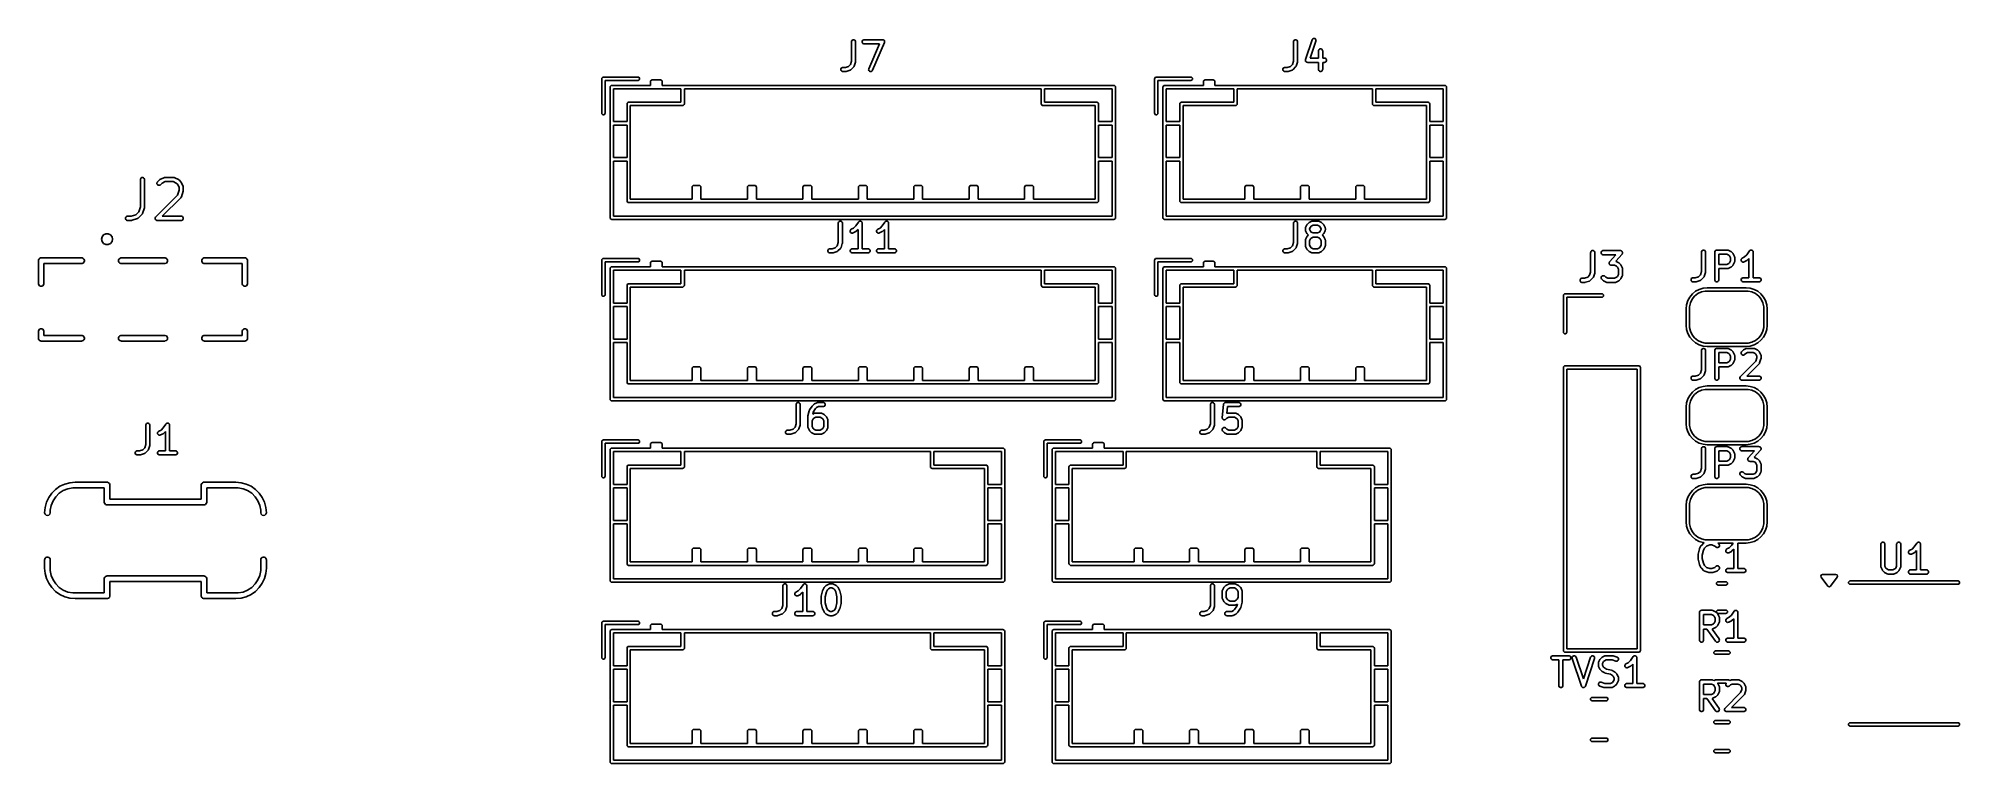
# Model space of a CAD drawing. Extents: x 3.87 to 6.6, y -3.67 to -2.64.
import ezdxf

# ---------------------------------------------------------------- set-up
doc = ezdxf.new("R2010")
doc.units = 0
doc.header["$MEASUREMENT"] = 0
doc.layers.add('BLACK', color=7, linetype='CONTINUOUS')

msp = doc.modelspace()

# ---------------------------------------------------------------- linework, layer by layer
at = {"layer": 'BLACK', "linetype": 'CONTINUOUS'}
for p, q in [((5.0213, -2.6459), (5.0214, -2.6453)), ((5.0213, -2.6735), (5.0213, -2.6459)), ((5.0214, -2.6453), (5.0218, -2.6442)), ((5.0218, -2.6442), (5.0226, -2.6434)), ((5.0226, -2.6434), (5.0237, -2.643)), ((5.0237, -2.643), (5.0249, -2.643)), ((5.0249, -2.643), (5.0259, -2.6434)), ((5.0259, -2.6434), (5.0267, -2.6442)), ((5.0267, -2.6442), (5.0272, -2.6453)), ((5.0272, -2.6453), (5.0272, -2.6459)), ((5.0272, -2.6459), (5.0272, -2.674)), ((5.0364, -2.6453), (5.0368, -2.6442)), ((5.0364, -2.6464), (5.0364, -2.6453)), ((5.0368, -2.6475), (5.0364, -2.6464)), ((5.0368, -2.6442), (5.0376, -2.6434)), ((5.0376, -2.6483), (5.0368, -2.6475)), ((5.0376, -2.6434), (5.0387, -2.643)), ((5.0387, -2.643), (5.0393, -2.6429)), ((5.0393, -2.6429), (5.0655, -2.6429)), ((5.0682, -2.647), (5.0514, -2.6864)), ((5.0655, -2.6429), (5.0661, -2.643)), ((5.0661, -2.643), (5.0661, -2.643)), ((5.0661, -2.643), (5.0661, -2.643)), ((5.0661, -2.643), (5.0666, -2.6432)), ((5.0666, -2.6432), (5.0672, -2.6434)), ((5.0672, -2.6434), (5.0672, -2.6434)), ((5.0672, -2.6434), (5.0672, -2.6434)), ((5.0672, -2.6434), (5.0676, -2.6438)), ((5.0676, -2.6438), (5.068, -2.6442)), ((5.068, -2.6442), (5.068, -2.6442)), ((5.068, -2.6442), (5.068, -2.6442)), ((5.068, -2.6442), (5.0682, -2.6448)), ((5.0682, -2.6448), (5.0684, -2.6453)), ((5.0684, -2.6465), (5.0682, -2.647)), ((5.0684, -2.6453), (5.0684, -2.6453)), ((5.0684, -2.6453), (5.0684, -2.6453)), ((5.0684, -2.6453), (5.0684, -2.6459)), ((5.0684, -2.6459), (5.0684, -2.6464)), ((5.0684, -2.6464), (5.0684, -2.6465)), ((5.0684, -2.6465), (5.0684, -2.6465)), ((5.6493, -2.6453), (5.6498, -2.6442)), ((5.6493, -2.6459), (5.6493, -2.6453)), ((5.6493, -2.6735), (5.6493, -2.6459)), ((5.6498, -2.6442), (5.6506, -2.6434)), ((5.6506, -2.6434), (5.6517, -2.643)), ((5.6517, -2.643), (5.6528, -2.643)), ((5.6528, -2.643), (5.6539, -2.6434)), ((5.6539, -2.6434), (5.6547, -2.6442)), ((5.6547, -2.6442), (5.6551, -2.6453)), ((5.6551, -2.6453), (5.6552, -2.6459)), ((5.6552, -2.6459), (5.6552, -2.674)), ((5.6663, -2.6712), (5.6757, -2.6431)), ((5.6813, -2.6449), (5.6732, -2.6692)), ((5.6757, -2.6431), (5.6759, -2.6425)), ((5.6759, -2.6425), (5.6767, -2.6417)), ((5.6767, -2.6417), (5.6777, -2.6411)), ((5.6777, -2.6411), (5.6788, -2.6411)), ((5.6788, -2.6411), (5.6799, -2.6414)), ((5.6799, -2.6414), (5.6808, -2.6422)), ((5.6808, -2.6422), (5.6813, -2.6432)), ((5.6813, -2.6432), (5.6814, -2.6444)), ((5.6814, -2.6444), (5.6813, -2.6449)), ((5.0198, -2.678), (5.0213, -2.6735)), ((5.0271, -2.6749), (5.0252, -2.6805)), ((5.0272, -2.6746), (5.0271, -2.6746)), ((5.0271, -2.6746), (5.0271, -2.6749)), ((5.0272, -2.674), (5.0272, -2.6743)), ((5.0272, -2.6743), (5.0272, -2.6743)), ((5.0272, -2.6743), (5.0272, -2.6745)), ((5.0272, -2.6745), (5.0272, -2.6746)), ((5.0387, -2.6488), (5.0376, -2.6483)), ((5.0393, -2.6488), (5.0387, -2.6488)), ((5.061, -2.6488), (5.0393, -2.6488)), ((5.0459, -2.6841), (5.061, -2.6488)), ((5.6478, -2.678), (5.6493, -2.6735)), ((5.655, -2.6749), (5.6532, -2.6805)), ((5.6551, -2.6746), (5.655, -2.6749)), ((5.6552, -2.6743), (5.6551, -2.6745)), ((5.6551, -2.6745), (5.6551, -2.6746)), ((5.6551, -2.6746), (5.6551, -2.6746)), ((5.6552, -2.674), (5.6552, -2.6743)), ((5.6552, -2.6743), (5.6552, -2.6743)), ((5.6662, -2.6715), (5.6663, -2.6712)), ((5.6662, -2.6716), (5.6662, -2.6715)), ((5.6662, -2.6715), (5.6662, -2.6715)), ((5.6662, -2.6717), (5.6662, -2.6716)), ((5.6662, -2.6722), (5.6662, -2.6717)), ((5.6662, -2.6727), (5.6662, -2.6722)), ((5.6662, -2.6728), (5.6662, -2.6727)), ((5.6663, -2.6729), (5.6662, -2.6728)), ((5.6665, -2.6733), (5.6663, -2.6729)), ((5.6666, -2.6737), (5.6665, -2.6733)), ((5.6667, -2.6738), (5.6666, -2.6737)), ((5.6668, -2.6739), (5.6667, -2.6738)), ((5.6671, -2.6742), (5.6668, -2.6739)), ((5.6675, -2.6746), (5.6671, -2.6742)), ((5.6676, -2.6746), (5.6675, -2.6746)), ((5.6676, -2.6747), (5.6676, -2.6746)), ((5.6681, -2.6748), (5.6676, -2.6747)), ((5.6685, -2.675), (5.6681, -2.6748)), ((5.6732, -2.6692), (5.6849, -2.6692)), ((5.6849, -2.659), (5.685, -2.6584)), ((5.6849, -2.6692), (5.6849, -2.659)), ((5.685, -2.6584), (5.6854, -2.6573)), ((5.6854, -2.6573), (5.6862, -2.6565)), ((5.6862, -2.6565), (5.6873, -2.6561)), ((5.6873, -2.6561), (5.6884, -2.6561)), ((5.6884, -2.6561), (5.6895, -2.6565)), ((5.6895, -2.6565), (5.6903, -2.6573)), ((5.6903, -2.6573), (5.6907, -2.6584)), ((5.6907, -2.6584), (5.6908, -2.659)), ((5.6908, -2.659), (5.6908, -2.6692)), ((5.6908, -2.6692), (5.6935, -2.6692)), ((5.6935, -2.6692), (5.6941, -2.6692)), ((5.6941, -2.6692), (5.6951, -2.6697)), ((5.6951, -2.6746), (5.6941, -2.675)), ((5.6951, -2.6697), (5.6959, -2.6705)), ((5.6959, -2.6737), (5.6951, -2.6746)), ((5.6959, -2.6705), (5.6964, -2.6715)), ((5.6964, -2.6727), (5.6959, -2.6737)), ((5.6964, -2.6715), (5.6964, -2.6727)), ((4.6665, -2.6984), (4.6667, -2.6975)), ((4.6665, -2.7476), (4.6665, -2.6984)), ((4.6667, -2.6975), (4.668, -2.6962)), ((4.668, -2.6962), (4.6689, -2.6961)), ((4.6689, -2.6961), (4.7181, -2.6961)), ((4.7181, -2.7008), (4.6713, -2.7008)), ((4.6713, -2.7008), (4.6713, -2.7476)), ((4.7181, -2.6961), (4.719, -2.6962)), ((4.719, -2.7006), (4.7181, -2.7008)), ((4.719, -2.6962), (4.7203, -2.6975)), ((4.7203, -2.6993), (4.719, -2.7006)), ((4.7203, -2.6975), (4.7203, -2.6993)), ((4.7358, -2.7024), (4.736, -2.7015)), ((4.736, -2.7015), (4.7373, -2.7002)), ((4.7373, -2.7002), (4.7382, -2.7)), ((4.7382, -2.7), (4.75, -2.7)), ((4.75, -2.7), (4.7509, -2.7002)), ((4.7509, -2.7002), (4.7522, -2.7015)), ((4.7522, -2.7015), (4.7524, -2.7024)), ((5.0064, -2.6847), (5.0068, -2.6836)), ((5.0064, -2.6858), (5.0064, -2.6847)), ((5.0068, -2.6869), (5.0064, -2.6858)), ((5.0068, -2.6836), (5.0076, -2.6828)), ((5.0076, -2.6877), (5.0068, -2.6869)), ((5.0076, -2.6828), (5.0087, -2.6823)), ((5.0087, -2.6881), (5.0076, -2.6877)), ((5.0087, -2.6823), (5.0093, -2.6823)), ((5.0093, -2.6882), (5.0087, -2.6881)), ((5.0093, -2.6823), (5.0126, -2.6823)), ((5.013, -2.6882), (5.0093, -2.6882)), ((5.0126, -2.6823), (5.0171, -2.6808)), ((5.0133, -2.6882), (5.013, -2.6882)), ((5.0134, -2.6882), (5.0133, -2.6882)), ((5.0135, -2.6881), (5.0134, -2.6882)), ((5.0136, -2.6881), (5.0135, -2.6881)), ((5.0137, -2.6881), (5.0136, -2.6881)), ((5.014, -2.688), (5.0137, -2.6881)), ((5.0196, -2.6862), (5.014, -2.688)), ((5.0171, -2.6808), (5.0198, -2.678)), ((5.0201, -2.6859), (5.0196, -2.6862)), ((5.0202, -2.6859), (5.0201, -2.6859)), ((5.0203, -2.6858), (5.0202, -2.6859)), ((5.0207, -2.6854), (5.0203, -2.6858)), ((5.0245, -2.6817), (5.0207, -2.6854)), ((5.0249, -2.6812), (5.0245, -2.6817)), ((5.025, -2.6811), (5.0249, -2.6811)), ((5.0249, -2.6811), (5.0249, -2.6812)), ((5.0252, -2.6805), (5.025, -2.6811)), ((5.0457, -2.6858), (5.0458, -2.6846)), ((5.0462, -2.6868), (5.0457, -2.6858)), ((5.0458, -2.6846), (5.0459, -2.6841)), ((5.047, -2.6877), (5.0462, -2.6868)), ((5.048, -2.6881), (5.047, -2.6877)), ((5.0492, -2.6881), (5.048, -2.6881)), ((5.0503, -2.6877), (5.0492, -2.6881)), ((5.0511, -2.6869), (5.0503, -2.6877)), ((5.0514, -2.6864), (5.0511, -2.6869)), ((5.452, -2.6984), (5.4521, -2.6975)), ((5.452, -2.7476), (5.452, -2.6984)), ((5.4521, -2.6975), (5.4534, -2.6962)), ((5.4534, -2.6962), (5.4543, -2.6961)), ((5.4543, -2.6961), (5.5035, -2.6961)), ((5.5035, -2.7008), (5.4567, -2.7008)), ((5.4567, -2.7008), (5.4567, -2.7476)), ((5.5035, -2.6961), (5.5044, -2.6962)), ((5.5044, -2.7006), (5.5035, -2.7008)), ((5.5044, -2.6962), (5.5057, -2.6975)), ((5.5057, -2.6993), (5.5044, -2.7006)), ((5.5057, -2.6975), (5.5057, -2.6993)), ((5.5213, -2.7024), (5.5214, -2.7015)), ((5.5214, -2.7015), (5.5227, -2.7002)), ((5.5227, -2.7002), (5.5236, -2.7)), ((5.5236, -2.7), (5.5354, -2.7)), ((5.5354, -2.7), (5.5363, -2.7002)), ((5.5363, -2.7002), (5.5376, -2.7015)), ((5.5376, -2.7015), (5.5378, -2.7024)), ((5.6343, -2.6847), (5.6348, -2.6836)), ((5.6343, -2.6858), (5.6343, -2.6847)), ((5.6348, -2.6869), (5.6343, -2.6858)), ((5.6348, -2.6836), (5.6356, -2.6828)), ((5.6356, -2.6877), (5.6348, -2.6869)), ((5.6356, -2.6828), (5.6367, -2.6823)), ((5.6367, -2.6881), (5.6356, -2.6877)), ((5.6367, -2.6823), (5.6372, -2.6823)), ((5.6372, -2.6882), (5.6367, -2.6881)), ((5.6372, -2.6823), (5.6405, -2.6823)), ((5.641, -2.6882), (5.6372, -2.6882)), ((5.6405, -2.6823), (5.645, -2.6808)), ((5.6413, -2.6882), (5.641, -2.6882)), ((5.6414, -2.6882), (5.6413, -2.6882)), ((5.6415, -2.6881), (5.6414, -2.6882)), ((5.6416, -2.6881), (5.6415, -2.6881)), ((5.6419, -2.688), (5.6416, -2.6881)), ((5.6416, -2.6881), (5.6416, -2.6881)), ((5.6475, -2.6862), (5.6419, -2.688)), ((5.645, -2.6808), (5.6478, -2.678)), ((5.6481, -2.6859), (5.6475, -2.6862)), ((5.6482, -2.6858), (5.6481, -2.6859)), ((5.6481, -2.6859), (5.6481, -2.6859)), ((5.6487, -2.6854), (5.6482, -2.6858)), ((5.6524, -2.6817), (5.6487, -2.6854)), ((5.6528, -2.6812), (5.6524, -2.6817)), ((5.6529, -2.6811), (5.6528, -2.6812)), ((5.6532, -2.6805), (5.6529, -2.6811)), ((5.6529, -2.6811), (5.6529, -2.6811)), ((5.6687, -2.675), (5.6685, -2.675)), ((5.6688, -2.675), (5.6687, -2.675)), ((5.6687, -2.675), (5.6687, -2.675)), ((5.6691, -2.6751), (5.6688, -2.675)), ((5.6849, -2.6751), (5.6691, -2.6751)), ((5.6849, -2.6852), (5.6849, -2.6751)), ((5.685, -2.6858), (5.6849, -2.6852)), ((5.6854, -2.6869), (5.685, -2.6858)), ((5.6862, -2.6877), (5.6854, -2.6869)), ((5.6873, -2.6881), (5.6862, -2.6877)), ((5.6884, -2.6881), (5.6873, -2.6881)), ((5.6895, -2.6877), (5.6884, -2.6881)), ((5.6903, -2.6869), (5.6895, -2.6877)), ((5.6907, -2.6858), (5.6903, -2.6869)), ((5.6908, -2.6852), (5.6907, -2.6858)), ((5.6935, -2.6751), (5.6908, -2.6751)), ((5.6908, -2.6751), (5.6908, -2.6852)), ((5.6941, -2.675), (5.6935, -2.6751)), ((4.6783, -2.7102), (4.6785, -2.7093)), ((4.6783, -2.8961), (4.6783, -2.7102)), ((4.6785, -2.7093), (4.6798, -2.7081)), ((4.6798, -2.7081), (4.6807, -2.7079)), ((4.6807, -2.7079), (4.7358, -2.7079)), ((4.6831, -2.7126), (4.6831, -2.7594)), ((4.7791, -2.7126), (4.6831, -2.7126)), ((4.7358, -2.7079), (4.7358, -2.7024)), ((4.7524, -2.7024), (4.7524, -2.7079)), ((4.7524, -2.7079), (5.3941, -2.7079)), ((4.7791, -2.7319), (4.7791, -2.7126)), ((4.7839, -2.7126), (4.7839, -2.7343)), ((5.2909, -2.7126), (4.7839, -2.7126)), ((5.2909, -2.7343), (5.2909, -2.7126)), ((5.2957, -2.7126), (5.2957, -2.7319)), ((5.3917, -2.7126), (5.2957, -2.7126)), ((5.3917, -2.7594), (5.3917, -2.7126)), ((5.3941, -2.7079), (5.395, -2.7081)), ((5.395, -2.7081), (5.3963, -2.7093)), ((5.3963, -2.7093), (5.3965, -2.7102)), ((5.3965, -2.7102), (5.3965, -2.8961)), ((5.4638, -2.7102), (5.464, -2.7093)), ((5.4638, -2.8961), (5.4638, -2.7102)), ((5.464, -2.7093), (5.4652, -2.7081)), ((5.4652, -2.7081), (5.4661, -2.7079)), ((5.4661, -2.7079), (5.5213, -2.7079)), ((5.4685, -2.7126), (5.4685, -2.7594)), ((5.5646, -2.7126), (5.4685, -2.7126)), ((5.5213, -2.7079), (5.5213, -2.7024)), ((5.5378, -2.7024), (5.5378, -2.7079)), ((5.5378, -2.7079), (5.8646, -2.7079)), ((5.5646, -2.7319), (5.5646, -2.7126)), ((5.5693, -2.7126), (5.5693, -2.7343)), ((5.7614, -2.7126), (5.5693, -2.7126)), ((5.7614, -2.7343), (5.7614, -2.7126)), ((5.7661, -2.7126), (5.7661, -2.7319)), ((5.8622, -2.7126), (5.7661, -2.7126)), ((5.8622, -2.7594), (5.8622, -2.7126)), ((5.8646, -2.7079), (5.8655, -2.7081)), ((5.8655, -2.7081), (5.8667, -2.7093)), ((5.8667, -2.7093), (5.8669, -2.7102)), ((5.8669, -2.7102), (5.8669, -2.8961)), ((4.6667, -2.7485), (4.6665, -2.7476)), ((4.668, -2.7498), (4.6667, -2.7485)), ((4.6698, -2.7498), (4.668, -2.7498)), ((4.6711, -2.7485), (4.6698, -2.7498)), ((4.6713, -2.7476), (4.6711, -2.7485)), ((4.7024, -2.7343), (4.7025, -2.7333)), ((4.7024, -2.7594), (4.7024, -2.7343)), ((4.7025, -2.7333), (4.7038, -2.7321)), ((4.7038, -2.7321), (4.7047, -2.7319)), ((4.7047, -2.7319), (4.7791, -2.7319)), ((4.7815, -2.7366), (4.7071, -2.7366)), ((4.7071, -2.7366), (4.7071, -2.8697)), ((4.7824, -2.7364), (4.7815, -2.7366)), ((4.7837, -2.7352), (4.7824, -2.7364)), ((4.7839, -2.7343), (4.7837, -2.7352)), ((5.2911, -2.7352), (5.2909, -2.7343)), ((5.2924, -2.7364), (5.2911, -2.7352)), ((5.2933, -2.7366), (5.2924, -2.7364)), ((5.3677, -2.7366), (5.2933, -2.7366)), ((5.2957, -2.7319), (5.3701, -2.7319)), ((5.3677, -2.8697), (5.3677, -2.7366)), ((5.3701, -2.7319), (5.371, -2.7321)), ((5.371, -2.7321), (5.3723, -2.7333)), ((5.3723, -2.7333), (5.3724, -2.7343)), ((5.3724, -2.7343), (5.3724, -2.7594)), ((5.4521, -2.7485), (5.452, -2.7476)), ((5.4534, -2.7498), (5.4521, -2.7485)), ((5.4552, -2.7498), (5.4534, -2.7498)), ((5.4565, -2.7485), (5.4552, -2.7498)), ((5.4567, -2.7476), (5.4565, -2.7485)), ((5.4878, -2.7343), (5.488, -2.7333)), ((5.4878, -2.7594), (5.4878, -2.7343)), ((5.488, -2.7333), (5.4893, -2.7321)), ((5.4893, -2.7321), (5.4902, -2.7319)), ((5.4902, -2.7319), (5.5646, -2.7319)), ((5.5669, -2.7366), (5.4925, -2.7366)), ((5.4925, -2.7366), (5.4925, -2.8697)), ((5.5678, -2.7364), (5.5669, -2.7366)), ((5.5691, -2.7352), (5.5678, -2.7364)), ((5.5693, -2.7343), (5.5691, -2.7352)), ((5.7616, -2.7352), (5.7614, -2.7343)), ((5.7629, -2.7364), (5.7616, -2.7352)), ((5.7638, -2.7366), (5.7629, -2.7364)), ((5.8382, -2.7366), (5.7638, -2.7366)), ((5.7661, -2.7319), (5.8406, -2.7319)), ((5.8382, -2.8697), (5.8382, -2.7366)), ((5.8406, -2.7319), (5.8415, -2.7321)), ((5.8415, -2.7321), (5.8427, -2.7333)), ((5.8427, -2.7333), (5.8429, -2.7343)), ((5.8429, -2.7343), (5.8429, -2.7594)), ((4.6831, -2.7594), (4.7024, -2.7594)), ((4.6831, -2.7642), (4.6831, -2.8106)), ((4.7024, -2.7642), (4.6831, -2.7642)), ((4.7024, -2.8106), (4.7024, -2.7642)), ((5.3724, -2.7594), (5.3917, -2.7594)), ((5.3724, -2.7642), (5.3724, -2.8106)), ((5.3917, -2.7642), (5.3724, -2.7642)), ((5.3917, -2.8106), (5.3917, -2.7642)), ((5.4685, -2.7594), (5.4878, -2.7594)), ((5.4685, -2.7642), (5.4685, -2.8106)), ((5.4878, -2.7642), (5.4685, -2.7642)), ((5.4878, -2.8106), (5.4878, -2.7642)), ((5.8429, -2.7594), (5.8622, -2.7594)), ((5.8429, -2.7642), (5.8429, -2.8106)), ((5.8622, -2.7642), (5.8429, -2.7642)), ((5.8622, -2.8106), (5.8622, -2.7642)), ((4.6831, -2.8106), (4.7024, -2.8106)), ((5.3724, -2.8106), (5.3917, -2.8106)), ((5.4685, -2.8106), (5.4878, -2.8106)), ((5.8429, -2.8106), (5.8622, -2.8106)), ((4.6831, -2.8154), (4.6831, -2.8937)), ((4.7024, -2.8154), (4.6831, -2.8154)), ((4.7024, -2.872), (4.7024, -2.8154)), ((5.3917, -2.8154), (5.3724, -2.8154)), ((5.3724, -2.8154), (5.3724, -2.872)), ((5.3917, -2.8937), (5.3917, -2.8154)), ((5.4685, -2.8154), (5.4685, -2.8937)), ((5.4878, -2.8154), (5.4685, -2.8154)), ((5.4878, -2.872), (5.4878, -2.8154)), ((5.8622, -2.8154), (5.8429, -2.8154)), ((5.8429, -2.8154), (5.8429, -2.872)), ((5.8622, -2.8937), (5.8622, -2.8154)), ((4.011, -2.8412), (4.0115, -2.8401)), ((4.011, -2.8418), (4.011, -2.8412)), ((4.011, -2.8807), (4.011, -2.8418)), ((4.0115, -2.8401), (4.0123, -2.8393)), ((4.0123, -2.8393), (4.0133, -2.8389)), ((4.0133, -2.8389), (4.0145, -2.8389)), ((4.0145, -2.8389), (4.0156, -2.8393)), ((4.0156, -2.8393), (4.0164, -2.8401)), ((4.0164, -2.8401), (4.0168, -2.8412)), ((4.0168, -2.8412), (4.0169, -2.8418)), ((4.0169, -2.8418), (4.0169, -2.8811)), ((4.0328, -2.8948), (4.0638, -2.8638)), ((4.0346, -2.8464), (4.0351, -2.8454)), ((4.0346, -2.8476), (4.0346, -2.8464)), ((4.0351, -2.8487), (4.0346, -2.8476)), ((4.0351, -2.8454), (4.0354, -2.8449)), ((4.0359, -2.8495), (4.0351, -2.8487)), ((4.0354, -2.8449), (4.0381, -2.8423)), ((4.037, -2.8499), (4.0359, -2.8495)), ((4.0381, -2.8499), (4.037, -2.8499)), ((4.0381, -2.8423), (4.0383, -2.8421)), ((4.0392, -2.8495), (4.0381, -2.8499)), ((4.0383, -2.8421), (4.0384, -2.842)), ((4.0383, -2.8421), (4.0383, -2.8421)), ((4.0384, -2.842), (4.0385, -2.8419)), ((4.0385, -2.8419), (4.0386, -2.8419)), ((4.0386, -2.8419), (4.0388, -2.8418)), ((4.0388, -2.8418), (4.0441, -2.8391)), ((4.0396, -2.8491), (4.0392, -2.8495)), ((4.0419, -2.8468), (4.0396, -2.8491)), ((4.0461, -2.8447), (4.0419, -2.8468)), ((4.0441, -2.8391), (4.0446, -2.8389)), ((4.0446, -2.8389), (4.0447, -2.8389)), ((4.0447, -2.8389), (4.0448, -2.8389)), ((4.0448, -2.8389), (4.0454, -2.8388)), ((4.0454, -2.8388), (4.0585, -2.8388)), ((4.0578, -2.8447), (4.0461, -2.8447)), ((4.062, -2.8468), (4.0578, -2.8447)), ((4.0585, -2.8388), (4.0591, -2.8389)), ((4.0591, -2.8389), (4.0592, -2.8389)), ((4.0592, -2.8389), (4.0593, -2.8389)), ((4.0593, -2.8389), (4.0599, -2.8391)), ((4.0599, -2.8391), (4.0651, -2.8418)), ((4.064, -2.8488), (4.062, -2.8468)), ((4.0638, -2.8638), (4.0661, -2.857)), ((4.0661, -2.853), (4.064, -2.8488)), ((4.0651, -2.8418), (4.0653, -2.8419)), ((4.0653, -2.8419), (4.0654, -2.8419)), ((4.0654, -2.8419), (4.0655, -2.842)), ((4.0655, -2.842), (4.0656, -2.8421)), ((4.0656, -2.8421), (4.0656, -2.8421)), ((4.0656, -2.8421), (4.0659, -2.8423)), ((4.0659, -2.8423), (4.0685, -2.8449)), ((4.0661, -2.857), (4.0661, -2.853)), ((4.0685, -2.8449), (4.0687, -2.8452)), ((4.0687, -2.8452), (4.0687, -2.8452)), ((4.0687, -2.8452), (4.0688, -2.8453)), ((4.0688, -2.8453), (4.0689, -2.8454)), ((4.0689, -2.8454), (4.0689, -2.8454)), ((4.0689, -2.8454), (4.069, -2.8457)), ((4.069, -2.8457), (4.0717, -2.8509)), ((4.0718, -2.8584), (4.0692, -2.8663)), ((4.0717, -2.8509), (4.0719, -2.8515)), ((4.0719, -2.8582), (4.0718, -2.8584)), ((4.0719, -2.8515), (4.0719, -2.8516)), ((4.0719, -2.8516), (4.0719, -2.8517)), ((4.0719, -2.8517), (4.072, -2.8523)), ((4.072, -2.8579), (4.0719, -2.858)), ((4.0719, -2.858), (4.0719, -2.8581)), ((4.0719, -2.8581), (4.0719, -2.8582)), ((4.072, -2.8523), (4.072, -2.8575)), ((4.072, -2.8575), (4.072, -2.8578)), ((4.072, -2.8578), (4.072, -2.8579)), ((4.7949, -2.8524), (4.7951, -2.8515)), ((4.7949, -2.8697), (4.7949, -2.8524)), ((4.7951, -2.8515), (4.7963, -2.8502)), ((4.7963, -2.8502), (4.7972, -2.85)), ((4.7972, -2.85), (4.8051, -2.85)), ((4.8051, -2.85), (4.806, -2.8502)), ((4.806, -2.8502), (4.8073, -2.8515)), ((4.8073, -2.8515), (4.8075, -2.8524)), ((4.8075, -2.8524), (4.8075, -2.8697)), ((4.8736, -2.8524), (4.8738, -2.8515)), ((4.8736, -2.8697), (4.8736, -2.8524)), ((4.8738, -2.8515), (4.8751, -2.8502)), ((4.8751, -2.8502), (4.876, -2.85)), ((4.876, -2.85), (4.8839, -2.85)), ((4.8839, -2.85), (4.8848, -2.8502)), ((4.8848, -2.8502), (4.886, -2.8515)), ((4.886, -2.8515), (4.8862, -2.8524)), ((4.8862, -2.8524), (4.8862, -2.8697)), ((4.9524, -2.8524), (4.9525, -2.8515)), ((4.9524, -2.8697), (4.9524, -2.8524)), ((4.9525, -2.8515), (4.9538, -2.8502)), ((4.9538, -2.8502), (4.9547, -2.85)), ((4.9547, -2.85), (4.9626, -2.85)), ((4.9626, -2.85), (4.9635, -2.8502)), ((4.9635, -2.8502), (4.9648, -2.8515)), ((4.9648, -2.8515), (4.965, -2.8524)), ((4.965, -2.8524), (4.965, -2.8697)), ((5.0311, -2.8524), (5.0313, -2.8515)), ((5.0311, -2.8697), (5.0311, -2.8524)), ((5.0313, -2.8515), (5.0326, -2.8502)), ((5.0326, -2.8502), (5.0335, -2.85)), ((5.0335, -2.85), (5.0413, -2.85)), ((5.0413, -2.85), (5.0422, -2.8502)), ((5.0422, -2.8502), (5.0435, -2.8515)), ((5.0435, -2.8515), (5.0437, -2.8524)), ((5.0437, -2.8524), (5.0437, -2.8697)), ((5.1098, -2.8524), (5.11, -2.8515)), ((5.1098, -2.8697), (5.1098, -2.8524)), ((5.11, -2.8515), (5.1113, -2.8502)), ((5.1113, -2.8502), (5.1122, -2.85)), ((5.1122, -2.85), (5.1201, -2.85)), ((5.1201, -2.85), (5.121, -2.8502)), ((5.121, -2.8502), (5.1223, -2.8515)), ((5.1223, -2.8515), (5.1224, -2.8524)), ((5.1224, -2.8524), (5.1224, -2.8697)), ((5.1886, -2.8524), (5.1888, -2.8515)), ((5.1886, -2.8697), (5.1886, -2.8524)), ((5.1888, -2.8515), (5.19, -2.8502)), ((5.19, -2.8502), (5.1909, -2.85)), ((5.1909, -2.85), (5.1988, -2.85)), ((5.1988, -2.85), (5.1997, -2.8502)), ((5.1997, -2.8502), (5.201, -2.8515)), ((5.201, -2.8515), (5.2012, -2.8524)), ((5.2012, -2.8524), (5.2012, -2.8697)), ((5.2673, -2.8524), (5.2675, -2.8515)), ((5.2673, -2.8697), (5.2673, -2.8524)), ((5.2675, -2.8515), (5.2688, -2.8502)), ((5.2688, -2.8502), (5.2697, -2.85)), ((5.2697, -2.85), (5.2776, -2.85)), ((5.2776, -2.85), (5.2785, -2.8502)), ((5.2785, -2.8502), (5.2797, -2.8515)), ((5.2797, -2.8515), (5.2799, -2.8524)), ((5.2799, -2.8524), (5.2799, -2.8697)), ((5.5803, -2.8524), (5.5805, -2.8515)), ((5.5803, -2.8697), (5.5803, -2.8524)), ((5.5805, -2.8515), (5.5818, -2.8502)), ((5.5818, -2.8502), (5.5827, -2.85)), ((5.5827, -2.85), (5.5906, -2.85)), ((5.5906, -2.85), (5.5915, -2.8502)), ((5.5915, -2.8502), (5.5927, -2.8515)), ((5.5927, -2.8515), (5.5929, -2.8524)), ((5.5929, -2.8524), (5.5929, -2.8697)), ((5.6591, -2.8524), (5.6592, -2.8515)), ((5.6591, -2.8697), (5.6591, -2.8524)), ((5.6592, -2.8515), (5.6605, -2.8502)), ((5.6605, -2.8502), (5.6614, -2.85)), ((5.6614, -2.85), (5.6693, -2.85)), ((5.6693, -2.85), (5.6702, -2.8502)), ((5.6702, -2.8502), (5.6715, -2.8515)), ((5.6715, -2.8515), (5.6717, -2.8524)), ((5.6717, -2.8524), (5.6717, -2.8697)), ((5.7378, -2.8524), (5.738, -2.8515)), ((5.7378, -2.8697), (5.7378, -2.8524)), ((5.738, -2.8515), (5.7393, -2.8502)), ((5.7393, -2.8502), (5.7402, -2.85)), ((5.7402, -2.85), (5.748, -2.85)), ((5.748, -2.85), (5.7489, -2.8502)), ((5.7489, -2.8502), (5.7502, -2.8515)), ((5.7502, -2.8515), (5.7504, -2.8524)), ((5.7504, -2.8524), (5.7504, -2.8697)), ((3.9977, -2.8939), (4.0044, -2.8917)), ((4.0044, -2.8917), (4.0087, -2.8874)), ((4.0134, -2.8911), (4.0081, -2.8963)), ((4.0087, -2.8874), (4.011, -2.8807)), ((4.0137, -2.8907), (4.0134, -2.8911)), ((4.0138, -2.8906), (4.0137, -2.8907)), ((4.0139, -2.8905), (4.0138, -2.8906)), ((4.0141, -2.8899), (4.0139, -2.8905)), ((4.0167, -2.8821), (4.0141, -2.8899)), ((4.0168, -2.8818), (4.0167, -2.8821)), ((4.0169, -2.8811), (4.0168, -2.8814)), ((4.0168, -2.8814), (4.0168, -2.8815)), ((4.0168, -2.8815), (4.0168, -2.8816)), ((4.0168, -2.8816), (4.0168, -2.8817)), ((4.0168, -2.8817), (4.0168, -2.8818)), ((4.0685, -2.8675), (4.042, -2.8939)), ((4.0689, -2.867), (4.0685, -2.8675)), ((4.069, -2.8669), (4.0689, -2.8669)), ((4.0689, -2.8669), (4.0689, -2.867)), ((4.0692, -2.8663), (4.069, -2.8669)), ((4.7025, -2.873), (4.7024, -2.872)), ((4.7038, -2.8742), (4.7025, -2.873)), ((4.7047, -2.8744), (4.7038, -2.8742)), ((5.3701, -2.8744), (4.7047, -2.8744)), ((4.7071, -2.8697), (4.7949, -2.8697)), ((4.8075, -2.8697), (4.8736, -2.8697)), ((4.8862, -2.8697), (4.9524, -2.8697)), ((4.965, -2.8697), (5.0311, -2.8697)), ((5.0437, -2.8697), (5.1098, -2.8697)), ((5.1224, -2.8697), (5.1886, -2.8697)), ((5.2012, -2.8697), (5.2673, -2.8697)), ((5.2799, -2.8697), (5.3677, -2.8697)), ((5.371, -2.8742), (5.3701, -2.8744)), ((5.3723, -2.873), (5.371, -2.8742)), ((5.3724, -2.872), (5.3723, -2.873)), ((5.488, -2.873), (5.4878, -2.872)), ((5.4893, -2.8742), (5.488, -2.873)), ((5.4902, -2.8744), (5.4893, -2.8742)), ((5.8406, -2.8744), (5.4902, -2.8744)), ((5.4925, -2.8697), (5.5803, -2.8697)), ((5.5929, -2.8697), (5.6591, -2.8697)), ((5.6717, -2.8697), (5.7378, -2.8697)), ((5.7504, -2.8697), (5.8382, -2.8697)), ((5.8415, -2.8742), (5.8406, -2.8744)), ((5.8427, -2.873), (5.8415, -2.8742)), ((5.8429, -2.872), (5.8427, -2.873)), ((3.9565, -2.923), (3.9587, -2.9202)), ((3.9587, -2.9202), (3.9618, -2.9187)), ((3.9618, -2.9187), (3.9653, -2.9187)), ((3.9653, -2.9187), (3.9685, -2.9202)), ((3.9685, -2.9202), (3.9707, -2.923)), ((3.99, -2.8963), (3.9905, -2.8952)), ((3.99, -2.8975), (3.99, -2.8963)), ((3.9905, -2.8985), (3.99, -2.8975)), ((3.9905, -2.8952), (3.9913, -2.8944)), ((3.9913, -2.8993), (3.9905, -2.8985)), ((3.9913, -2.8944), (3.9923, -2.894)), ((3.9923, -2.8998), (3.9913, -2.8993)), ((3.9923, -2.894), (3.9929, -2.8939)), ((3.9929, -2.8998), (3.9923, -2.8998)), ((3.9929, -2.8939), (3.9977, -2.8939)), ((3.9982, -2.8998), (3.9929, -2.8998)), ((3.9985, -2.8998), (3.9982, -2.8998)), ((3.9986, -2.8998), (3.9985, -2.8998)), ((3.9985, -2.8998), (3.9985, -2.8998)), ((3.9987, -2.8998), (3.9986, -2.8998)), ((3.9988, -2.8998), (3.9987, -2.8998)), ((3.9991, -2.8997), (3.9988, -2.8998)), ((4.007, -2.8971), (3.9991, -2.8997)), ((4.0075, -2.8968), (4.007, -2.8971)), ((4.0076, -2.8968), (4.0075, -2.8968)), ((4.0077, -2.8967), (4.0076, -2.8968)), ((4.0081, -2.8963), (4.0077, -2.8967)), ((4.032, -2.8963), (4.0325, -2.8952)), ((4.032, -2.8975), (4.032, -2.8963)), ((4.0325, -2.8985), (4.032, -2.8975)), ((4.0325, -2.8952), (4.0328, -2.8948)), ((4.0333, -2.8993), (4.0325, -2.8985)), ((4.0343, -2.8998), (4.0333, -2.8993)), ((4.0349, -2.8998), (4.0343, -2.8998)), ((4.069, -2.8998), (4.0349, -2.8998)), ((4.042, -2.8939), (4.069, -2.8939)), ((4.069, -2.8939), (4.0696, -2.894)), ((4.0696, -2.8998), (4.069, -2.8998)), ((4.0696, -2.894), (4.0707, -2.8944)), ((4.0707, -2.8993), (4.0696, -2.8998)), ((4.0707, -2.8944), (4.0715, -2.8952)), ((4.0715, -2.8985), (4.0707, -2.8993)), ((4.0715, -2.8952), (4.0719, -2.8963)), ((4.0719, -2.8975), (4.0715, -2.8985)), ((4.0719, -2.8963), (4.0719, -2.8975)), ((4.6785, -2.897), (4.6783, -2.8961)), ((4.6798, -2.8982), (4.6785, -2.897)), ((4.6807, -2.8984), (4.6798, -2.8982)), ((5.3941, -2.8984), (4.6807, -2.8984)), ((4.6831, -2.8937), (5.3917, -2.8937)), ((5.0026, -2.9032), (5.0031, -2.9021)), ((5.0026, -2.9037), (5.0026, -2.9032)), ((5.0026, -2.9314), (5.0026, -2.9037)), ((5.0031, -2.9021), (5.0039, -2.9013)), ((5.0039, -2.9013), (5.005, -2.9008)), ((5.005, -2.9008), (5.0061, -2.9008)), ((5.0061, -2.9008), (5.0072, -2.9013)), ((5.0072, -2.9013), (5.008, -2.9021)), ((5.008, -2.9021), (5.0084, -2.9032)), ((5.0084, -2.9032), (5.0085, -2.9037)), ((5.0085, -2.9037), (5.0085, -2.9319)), ((5.0195, -2.9146), (5.0198, -2.9135)), ((5.0196, -2.9158), (5.0195, -2.9146)), ((5.0201, -2.9168), (5.0196, -2.9158)), ((5.0198, -2.9135), (5.0206, -2.9126)), ((5.0209, -2.9175), (5.0201, -2.9168)), ((5.0206, -2.9126), (5.0211, -2.9123)), ((5.022, -2.9179), (5.0209, -2.9175)), ((5.0211, -2.9123), (5.0244, -2.9107)), ((5.0232, -2.9178), (5.022, -2.9179)), ((5.0237, -2.9176), (5.0232, -2.9178)), ((5.0275, -2.9157), (5.0237, -2.9176)), ((5.0244, -2.9107), (5.0276, -2.9075)), ((5.0277, -2.9156), (5.0275, -2.9157)), ((5.0276, -2.9075), (5.0312, -2.9021)), ((5.0278, -2.9156), (5.0277, -2.9156)), ((5.0279, -2.9155), (5.0278, -2.9156)), ((5.028, -2.9154), (5.0279, -2.9155)), ((5.0282, -2.9152), (5.028, -2.9154)), ((5.028, -2.9154), (5.028, -2.9154)), ((5.0307, -2.9127), (5.0282, -2.9152)), ((5.0307, -2.9402), (5.0307, -2.9127)), ((5.0312, -2.9021), (5.0316, -2.9016)), ((5.0312, -2.9021), (5.0312, -2.9021)), ((5.0312, -2.9021), (5.0312, -2.9021)), ((5.0312, -2.9021), (5.0312, -2.9021)), ((5.0316, -2.9016), (5.0318, -2.9015)), ((5.0318, -2.9015), (5.032, -2.9013)), ((5.032, -2.9013), (5.0323, -2.9012)), ((5.0323, -2.9012), (5.0325, -2.901)), ((5.0325, -2.901), (5.0328, -2.9009)), ((5.0328, -2.9009), (5.0331, -2.9008)), ((5.0331, -2.9008), (5.0334, -2.9008)), ((5.0334, -2.9008), (5.0336, -2.9008)), ((5.0336, -2.9008), (5.0339, -2.9008)), ((5.0339, -2.9008), (5.0342, -2.9008)), ((5.0342, -2.9008), (5.0345, -2.9009)), ((5.0345, -2.9009), (5.0348, -2.901)), ((5.0348, -2.901), (5.035, -2.9012)), ((5.035, -2.9012), (5.0353, -2.9013)), ((5.0353, -2.9013), (5.0355, -2.9015)), ((5.0355, -2.9015), (5.0357, -2.9016)), ((5.0357, -2.9016), (5.0359, -2.9019)), ((5.0359, -2.9019), (5.0361, -2.9021)), ((5.0361, -2.9021), (5.0362, -2.9024)), ((5.0362, -2.9024), (5.0364, -2.9026)), ((5.0364, -2.9026), (5.0364, -2.9029)), ((5.0364, -2.9029), (5.0365, -2.9032)), ((5.0365, -2.9032), (5.0366, -2.9037)), ((5.0366, -2.9037), (5.0366, -2.9037)), ((5.0366, -2.9037), (5.0366, -2.9037)), ((5.0366, -2.9037), (5.0366, -2.9037)), ((5.0366, -2.9037), (5.0366, -2.9402)), ((5.057, -2.9146), (5.0573, -2.9135)), ((5.0571, -2.9158), (5.057, -2.9146)), ((5.0576, -2.9168), (5.0571, -2.9158)), ((5.0573, -2.9135), (5.0581, -2.9126)), ((5.0584, -2.9175), (5.0576, -2.9168)), ((5.0581, -2.9126), (5.0586, -2.9123)), ((5.0595, -2.9179), (5.0584, -2.9175)), ((5.0586, -2.9123), (5.0619, -2.9107)), ((5.0607, -2.9178), (5.0595, -2.9179)), ((5.0612, -2.9176), (5.0607, -2.9178)), ((5.065, -2.9157), (5.0612, -2.9176)), ((5.0619, -2.9107), (5.0651, -2.9075)), ((5.0652, -2.9156), (5.065, -2.9157)), ((5.0651, -2.9075), (5.0687, -2.9021)), ((5.0653, -2.9156), (5.0652, -2.9156)), ((5.0654, -2.9155), (5.0653, -2.9156)), ((5.0655, -2.9154), (5.0654, -2.9155)), ((5.0657, -2.9152), (5.0655, -2.9154)), ((5.0655, -2.9154), (5.0655, -2.9154)), ((5.0682, -2.9127), (5.0657, -2.9152)), ((5.0682, -2.9402), (5.0682, -2.9127)), ((5.0687, -2.9021), (5.0691, -2.9016)), ((5.0687, -2.9021), (5.0687, -2.9021)), ((5.0687, -2.9021), (5.0687, -2.9021)), ((5.0687, -2.9021), (5.0687, -2.9021)), ((5.0691, -2.9016), (5.0693, -2.9015)), ((5.0693, -2.9015), (5.0695, -2.9013)), ((5.0695, -2.9013), (5.0698, -2.9012)), ((5.0698, -2.9012), (5.07, -2.901)), ((5.07, -2.901), (5.0703, -2.9009)), ((5.0703, -2.9009), (5.0706, -2.9008)), ((5.0706, -2.9008), (5.0709, -2.9008)), ((5.0709, -2.9008), (5.0711, -2.9008)), ((5.0711, -2.9008), (5.0714, -2.9008)), ((5.0714, -2.9008), (5.0717, -2.9008)), ((5.0717, -2.9008), (5.072, -2.9009)), ((5.072, -2.9009), (5.0723, -2.901)), ((5.0723, -2.901), (5.0725, -2.9012)), ((5.0725, -2.9012), (5.0728, -2.9013)), ((5.0728, -2.9013), (5.073, -2.9015)), ((5.073, -2.9015), (5.0732, -2.9016)), ((5.0732, -2.9016), (5.0734, -2.9019)), ((5.0734, -2.9019), (5.0736, -2.9021)), ((5.0736, -2.9021), (5.0737, -2.9024)), ((5.0737, -2.9024), (5.0739, -2.9026)), ((5.0739, -2.9026), (5.0739, -2.9029)), ((5.0739, -2.9029), (5.074, -2.9032)), ((5.074, -2.9032), (5.0741, -2.9037)), ((5.0741, -2.9037), (5.0741, -2.9037)), ((5.0741, -2.9037), (5.0741, -2.9037)), ((5.0741, -2.9037), (5.0741, -2.9037)), ((5.0741, -2.9037), (5.0741, -2.9402)), ((5.395, -2.8982), (5.3941, -2.8984)), ((5.3963, -2.897), (5.395, -2.8982)), ((5.3965, -2.8961), (5.3963, -2.897)), ((5.464, -2.897), (5.4638, -2.8961)), ((5.4652, -2.8982), (5.464, -2.897)), ((5.4661, -2.8984), (5.4652, -2.8982)), ((5.8646, -2.8984), (5.4661, -2.8984)), ((5.4685, -2.8937), (5.8622, -2.8937)), ((5.6493, -2.9032), (5.6498, -2.9021)), ((5.6493, -2.9037), (5.6493, -2.9032)), ((5.6493, -2.9314), (5.6493, -2.9037)), ((5.6498, -2.9021), (5.6506, -2.9013)), ((5.6506, -2.9013), (5.6517, -2.9008)), ((5.6517, -2.9008), (5.6528, -2.9008)), ((5.6528, -2.9008), (5.6539, -2.9013)), ((5.6539, -2.9013), (5.6547, -2.9021)), ((5.6547, -2.9021), (5.6551, -2.9032)), ((5.6551, -2.9032), (5.6552, -2.9037)), ((5.6552, -2.9037), (5.6552, -2.9319)), ((5.6662, -2.9106), (5.6663, -2.9105)), ((5.6662, -2.9107), (5.6662, -2.9106)), ((5.6662, -2.9112), (5.6662, -2.9107)), ((5.6662, -2.9131), (5.6662, -2.9112)), ((5.6662, -2.9137), (5.6662, -2.9131)), ((5.6662, -2.9138), (5.6662, -2.9137)), ((5.6663, -2.9139), (5.6662, -2.9138)), ((5.6663, -2.9105), (5.6665, -2.9099)), ((5.6665, -2.9144), (5.6663, -2.9139)), ((5.6665, -2.9099), (5.6683, -2.9062)), ((5.6683, -2.9182), (5.6665, -2.9144)), ((5.6683, -2.9062), (5.6685, -2.9059)), ((5.6685, -2.9184), (5.6683, -2.9182)), ((5.6685, -2.9059), (5.6685, -2.9058)), ((5.6685, -2.9058), (5.6686, -2.9058)), ((5.6685, -2.9185), (5.6685, -2.9184)), ((5.6686, -2.9186), (5.6685, -2.9185)), ((5.6686, -2.9057), (5.6687, -2.9056)), ((5.6686, -2.9058), (5.6686, -2.9057)), ((5.6686, -2.9187), (5.6686, -2.9186)), ((5.6687, -2.9187), (5.6686, -2.9187)), ((5.6687, -2.9056), (5.6689, -2.9054)), ((5.6689, -2.9189), (5.6687, -2.9187)), ((5.6689, -2.9054), (5.6708, -2.9035)), ((5.6706, -2.9206), (5.6689, -2.9189)), ((5.6689, -2.9223), (5.6706, -2.9206)), ((5.6708, -2.9035), (5.671, -2.9033)), ((5.671, -2.9033), (5.6711, -2.9032)), ((5.671, -2.9033), (5.671, -2.9033)), ((5.6711, -2.9032), (5.6712, -2.9032)), ((5.6712, -2.9032), (5.6713, -2.9031)), ((5.6713, -2.9031), (5.6715, -2.903)), ((5.6715, -2.903), (5.6753, -2.9011)), ((5.6734, -2.9092), (5.6721, -2.9119)), ((5.6721, -2.9119), (5.6721, -2.9124)), ((5.6721, -2.9124), (5.6734, -2.9151)), ((5.6746, -2.908), (5.6734, -2.9092)), ((5.6734, -2.9151), (5.6746, -2.9163)), ((5.6773, -2.9067), (5.6746, -2.908)), ((5.6746, -2.9163), (5.6773, -2.9177)), ((5.6753, -2.9011), (5.6758, -2.9009)), ((5.6758, -2.9009), (5.6759, -2.9009)), ((5.6759, -2.9009), (5.676, -2.9008)), ((5.676, -2.9008), (5.6766, -2.9008)), ((5.6766, -2.9008), (5.6841, -2.9008)), ((5.6834, -2.9067), (5.6773, -2.9067)), ((5.6773, -2.9177), (5.6834, -2.9177)), ((5.6861, -2.908), (5.6834, -2.9067)), ((5.6834, -2.9177), (5.6861, -2.9163)), ((5.6841, -2.9008), (5.6847, -2.9008)), ((5.6847, -2.9008), (5.6848, -2.9009)), ((5.6848, -2.9009), (5.6849, -2.9009)), ((5.6849, -2.9009), (5.6854, -2.9011)), ((5.6854, -2.9011), (5.6892, -2.903)), ((5.6873, -2.9092), (5.6861, -2.908)), ((5.6861, -2.9163), (5.6873, -2.9151)), ((5.6886, -2.9119), (5.6873, -2.9092)), ((5.6873, -2.9151), (5.6886, -2.9124)), ((5.6886, -2.9124), (5.6886, -2.9119)), ((5.6892, -2.903), (5.6894, -2.9031)), ((5.6894, -2.9031), (5.6895, -2.9032)), ((5.6895, -2.9032), (5.6896, -2.9032)), ((5.6896, -2.9032), (5.6897, -2.9033)), ((5.6897, -2.9033), (5.6897, -2.9033)), ((5.6897, -2.9033), (5.6899, -2.9035)), ((5.6899, -2.9035), (5.6918, -2.9054)), ((5.6918, -2.9189), (5.6902, -2.9206)), ((5.6902, -2.9206), (5.6918, -2.9223)), ((5.6918, -2.9054), (5.692, -2.9056)), ((5.692, -2.9187), (5.6918, -2.9189)), ((5.692, -2.9056), (5.6921, -2.9057)), ((5.6921, -2.9187), (5.692, -2.9187)), ((5.6921, -2.9057), (5.6921, -2.9058)), ((5.6921, -2.9058), (5.6922, -2.9058)), ((5.6922, -2.9185), (5.6921, -2.9186)), ((5.6921, -2.9186), (5.6921, -2.9187)), ((5.6922, -2.9058), (5.6922, -2.9059)), ((5.6922, -2.9059), (5.6924, -2.9062)), ((5.6924, -2.9182), (5.6922, -2.9184)), ((5.6922, -2.9184), (5.6922, -2.9185)), ((5.6924, -2.9062), (5.6942, -2.9099)), ((5.6942, -2.9144), (5.6924, -2.9182)), ((5.6942, -2.9099), (5.6944, -2.9105)), ((5.6944, -2.9139), (5.6942, -2.9144)), ((5.6944, -2.9105), (5.6945, -2.9106)), ((5.6945, -2.9138), (5.6944, -2.9139)), ((5.6945, -2.9106), (5.6945, -2.9107)), ((5.6945, -2.9107), (5.6946, -2.9112)), ((5.6946, -2.9131), (5.6945, -2.9137)), ((5.6945, -2.9137), (5.6945, -2.9138)), ((5.6946, -2.9112), (5.6946, -2.9131)), ((5.8655, -2.8982), (5.8646, -2.8984)), ((5.8667, -2.897), (5.8655, -2.8982)), ((5.8669, -2.8961), (5.8667, -2.897)), ((3.9557, -2.9264), (3.9565, -2.923)), ((3.9565, -2.9298), (3.9557, -2.9264)), ((3.9587, -2.9325), (3.9565, -2.9298)), ((3.9618, -2.9341), (3.9587, -2.9325)), ((3.9653, -2.9341), (3.9618, -2.9341)), ((3.9685, -2.9325), (3.9653, -2.9341)), ((3.9707, -2.9298), (3.9685, -2.9325)), ((3.9707, -2.923), (3.9715, -2.9264)), ((3.9715, -2.9264), (3.9707, -2.9298)), ((4.9876, -2.9425), (4.9881, -2.9415)), ((4.9876, -2.9437), (4.9876, -2.9425)), ((4.9881, -2.9447), (4.9876, -2.9437)), ((4.9881, -2.9415), (4.9889, -2.9406)), ((4.9889, -2.9456), (4.9881, -2.9447)), ((4.9889, -2.9406), (4.99, -2.9402)), ((4.99, -2.946), (4.9889, -2.9456)), ((4.99, -2.9402), (4.9905, -2.9402)), ((4.9905, -2.9461), (4.99, -2.946)), ((4.9905, -2.9402), (4.9938, -2.9402)), ((4.9943, -2.9461), (4.9905, -2.9461)), ((4.9938, -2.9402), (4.9983, -2.9386)), ((4.9946, -2.946), (4.9943, -2.9461)), ((4.9947, -2.946), (4.9946, -2.946)), ((4.9948, -2.946), (4.9947, -2.946)), ((4.9949, -2.946), (4.9948, -2.946)), ((4.9952, -2.9459), (4.9949, -2.946)), ((4.9949, -2.946), (4.9949, -2.946)), ((5.0008, -2.944), (4.9952, -2.9459)), ((4.9983, -2.9386), (5.0011, -2.9359)), ((5.0014, -2.9438), (5.0008, -2.944)), ((5.0011, -2.9359), (5.0026, -2.9314)), ((5.0015, -2.9437), (5.0014, -2.9437)), ((5.0014, -2.9437), (5.0014, -2.9438)), ((5.002, -2.9433), (5.0015, -2.9437)), ((5.0057, -2.9396), (5.002, -2.9433)), ((5.0061, -2.9391), (5.0057, -2.9396)), ((5.0062, -2.939), (5.0061, -2.9391)), ((5.0065, -2.9384), (5.0062, -2.9389)), ((5.0062, -2.9389), (5.0062, -2.939)), ((5.0083, -2.9328), (5.0065, -2.9384)), ((5.0084, -2.9325), (5.0083, -2.9328)), ((5.0085, -2.9322), (5.0084, -2.9323)), ((5.0084, -2.9323), (5.0084, -2.9324)), ((5.0084, -2.9324), (5.0084, -2.9325)), ((5.0085, -2.9319), (5.0085, -2.9321)), ((5.0085, -2.9321), (5.0085, -2.9322)), ((5.0195, -2.9425), (5.0199, -2.9415)), ((5.0195, -2.9437), (5.0195, -2.9425)), ((5.0199, -2.9447), (5.0195, -2.9437)), ((5.0199, -2.9415), (5.0208, -2.9406)), ((5.0208, -2.9456), (5.0199, -2.9447)), ((5.0208, -2.9406), (5.0218, -2.9402)), ((5.0218, -2.946), (5.0208, -2.9456)), ((5.0218, -2.9402), (5.0224, -2.9402)), ((5.0224, -2.9461), (5.0218, -2.946)), ((5.0224, -2.9402), (5.0307, -2.9402)), ((5.0449, -2.9461), (5.0224, -2.9461)), ((5.0366, -2.9402), (5.0449, -2.9402)), ((5.0449, -2.9402), (5.0455, -2.9402)), ((5.0455, -2.946), (5.0449, -2.9461)), ((5.0455, -2.9402), (5.0465, -2.9406)), ((5.0465, -2.9456), (5.0455, -2.946)), ((5.0465, -2.9406), (5.0474, -2.9415)), ((5.0474, -2.9447), (5.0465, -2.9456)), ((5.0474, -2.9415), (5.0478, -2.9425)), ((5.0478, -2.9437), (5.0474, -2.9447)), ((5.0478, -2.9425), (5.0478, -2.9437)), ((5.057, -2.9425), (5.0574, -2.9415)), ((5.057, -2.9437), (5.057, -2.9425)), ((5.0574, -2.9447), (5.057, -2.9437)), ((5.0574, -2.9415), (5.0583, -2.9406)), ((5.0583, -2.9456), (5.0574, -2.9447)), ((5.0583, -2.9406), (5.0593, -2.9402)), ((5.0593, -2.946), (5.0583, -2.9456)), ((5.0593, -2.9402), (5.0599, -2.9402)), ((5.0599, -2.9461), (5.0593, -2.946)), ((5.0599, -2.9402), (5.0682, -2.9402)), ((5.0824, -2.9461), (5.0599, -2.9461)), ((5.0741, -2.9402), (5.0824, -2.9402)), ((5.0824, -2.9402), (5.083, -2.9402)), ((5.083, -2.946), (5.0824, -2.9461)), ((5.083, -2.9402), (5.084, -2.9406)), ((5.084, -2.9456), (5.083, -2.946)), ((5.084, -2.9406), (5.0849, -2.9415)), ((5.0849, -2.9447), (5.084, -2.9456)), ((5.0849, -2.9415), (5.0853, -2.9425)), ((5.0853, -2.9437), (5.0849, -2.9447)), ((5.0853, -2.9425), (5.0853, -2.9437)), ((5.6343, -2.9425), (5.6348, -2.9415)), ((5.6343, -2.9437), (5.6343, -2.9425)), ((5.6348, -2.9447), (5.6343, -2.9437)), ((5.6348, -2.9415), (5.6356, -2.9406)), ((5.6356, -2.9456), (5.6348, -2.9447)), ((5.6356, -2.9406), (5.6367, -2.9402)), ((5.6367, -2.946), (5.6356, -2.9456)), ((5.6367, -2.9402), (5.6372, -2.9402)), ((5.6372, -2.9461), (5.6367, -2.946)), ((5.6372, -2.9402), (5.6405, -2.9402)), ((5.641, -2.9461), (5.6372, -2.9461)), ((5.6405, -2.9402), (5.645, -2.9386)), ((5.6413, -2.946), (5.641, -2.9461)), ((5.6414, -2.946), (5.6413, -2.946)), ((5.6415, -2.946), (5.6414, -2.946)), ((5.6416, -2.946), (5.6415, -2.946)), ((5.6419, -2.9459), (5.6416, -2.946)), ((5.6416, -2.946), (5.6416, -2.946)), ((5.6475, -2.944), (5.6419, -2.9459)), ((5.645, -2.9386), (5.6478, -2.9359)), ((5.6481, -2.9438), (5.6475, -2.944)), ((5.6478, -2.9359), (5.6493, -2.9314)), ((5.6482, -2.9437), (5.6481, -2.9437)), ((5.6481, -2.9437), (5.6481, -2.9438)), ((5.6487, -2.9433), (5.6482, -2.9437)), ((5.6524, -2.9396), (5.6487, -2.9433)), ((5.6528, -2.9391), (5.6524, -2.9396)), ((5.6529, -2.939), (5.6528, -2.9391)), ((5.6532, -2.9384), (5.6529, -2.9389)), ((5.6529, -2.9389), (5.6529, -2.939)), ((5.655, -2.9328), (5.6532, -2.9384)), ((5.6551, -2.9325), (5.655, -2.9328)), ((5.6552, -2.9322), (5.6551, -2.9323)), ((5.6551, -2.9323), (5.6551, -2.9324)), ((5.6551, -2.9324), (5.6551, -2.9325)), ((5.6552, -2.9319), (5.6552, -2.9321)), ((5.6552, -2.9321), (5.6552, -2.9322)), ((5.6662, -2.9274), (5.6663, -2.9273)), ((5.6662, -2.9275), (5.6662, -2.9274)), ((5.6662, -2.9281), (5.6662, -2.9275)), ((5.6662, -2.9356), (5.6662, -2.9281)), ((5.6662, -2.9362), (5.6662, -2.9356)), ((5.6662, -2.9363), (5.6662, -2.9362)), ((5.6663, -2.9364), (5.6662, -2.9363)), ((5.6663, -2.9273), (5.6665, -2.9268)), ((5.6665, -2.9369), (5.6663, -2.9364)), ((5.6665, -2.9268), (5.6683, -2.923)), ((5.6683, -2.9407), (5.6665, -2.9369)), ((5.6683, -2.923), (5.6685, -2.9228)), ((5.6685, -2.9409), (5.6683, -2.9407)), ((5.6685, -2.9227), (5.6686, -2.9226)), ((5.6685, -2.9228), (5.6685, -2.9227)), ((5.6685, -2.941), (5.6685, -2.9409)), ((5.6686, -2.9411), (5.6685, -2.941)), ((5.6686, -2.9226), (5.6686, -2.9225)), ((5.6686, -2.9225), (5.6687, -2.9225)), ((5.6686, -2.9412), (5.6686, -2.9411)), ((5.6687, -2.9412), (5.6686, -2.9412)), ((5.6687, -2.9225), (5.6689, -2.9223)), ((5.6689, -2.9414), (5.6687, -2.9412)), ((5.6708, -2.9433), (5.6689, -2.9414)), ((5.671, -2.9435), (5.6708, -2.9433)), ((5.671, -2.9436), (5.671, -2.9435)), ((5.6711, -2.9436), (5.671, -2.9436)), ((5.6712, -2.9437), (5.6711, -2.9436)), ((5.6713, -2.9437), (5.6712, -2.9437)), ((5.6715, -2.9439), (5.6713, -2.9437)), ((5.6753, -2.9457), (5.6715, -2.9439)), ((5.6734, -2.9261), (5.6721, -2.9288)), ((5.6721, -2.9288), (5.6721, -2.9349)), ((5.6721, -2.9349), (5.6734, -2.9376)), ((5.6746, -2.9249), (5.6734, -2.9261)), ((5.6734, -2.9376), (5.6746, -2.9388)), ((5.6773, -2.9236), (5.6746, -2.9249)), ((5.6746, -2.9388), (5.6773, -2.9402)), ((5.6758, -2.946), (5.6753, -2.9457)), ((5.6759, -2.946), (5.6758, -2.946)), ((5.676, -2.946), (5.6759, -2.946)), ((5.6766, -2.9461), (5.676, -2.946)), ((5.6841, -2.9461), (5.6766, -2.9461)), ((5.6834, -2.9236), (5.6773, -2.9236)), ((5.6773, -2.9402), (5.6834, -2.9402)), ((5.6861, -2.9249), (5.6834, -2.9236)), ((5.6834, -2.9402), (5.6861, -2.9388)), ((5.6847, -2.946), (5.6841, -2.9461)), ((5.6848, -2.946), (5.6847, -2.946)), ((5.6849, -2.946), (5.6848, -2.946)), ((5.6854, -2.9457), (5.6849, -2.946)), ((5.6892, -2.9439), (5.6854, -2.9457)), ((5.6873, -2.9261), (5.6861, -2.9249)), ((5.6861, -2.9388), (5.6873, -2.9376)), ((5.6886, -2.9288), (5.6873, -2.9261)), ((5.6873, -2.9376), (5.6886, -2.9349)), ((5.6886, -2.9349), (5.6886, -2.9288)), ((5.6894, -2.9437), (5.6892, -2.9439)), ((5.6895, -2.9437), (5.6894, -2.9437)), ((5.6896, -2.9436), (5.6895, -2.9437)), ((5.6897, -2.9436), (5.6896, -2.9436)), ((5.6899, -2.9433), (5.6897, -2.9435)), ((5.6897, -2.9435), (5.6897, -2.9436)), ((5.6918, -2.9414), (5.6899, -2.9433)), ((5.6918, -2.9223), (5.692, -2.9225)), ((5.692, -2.9412), (5.6918, -2.9414)), ((5.692, -2.9225), (5.6921, -2.9225)), ((5.6921, -2.9412), (5.692, -2.9412)), ((5.6921, -2.9225), (5.6921, -2.9226)), ((5.6921, -2.9226), (5.6922, -2.9227)), ((5.6922, -2.941), (5.6921, -2.9411)), ((5.6921, -2.9411), (5.6921, -2.9412)), ((5.6922, -2.9227), (5.6922, -2.9228)), ((5.6922, -2.9228), (5.6924, -2.923)), ((5.6924, -2.9407), (5.6922, -2.9409)), ((5.6922, -2.9409), (5.6922, -2.941)), ((5.6924, -2.923), (5.6942, -2.9268)), ((5.6942, -2.9369), (5.6924, -2.9407)), ((5.6942, -2.9268), (5.6944, -2.9273)), ((5.6944, -2.9364), (5.6942, -2.9369)), ((5.6944, -2.9273), (5.6945, -2.9274)), ((5.6945, -2.9363), (5.6944, -2.9364)), ((5.6945, -2.9274), (5.6945, -2.9275)), ((5.6945, -2.9275), (5.6946, -2.9281)), ((5.6946, -2.9356), (5.6945, -2.9362)), ((5.6945, -2.9362), (5.6945, -2.9363)), ((5.6946, -2.9281), (5.6946, -2.9356)), ((6.0715, -2.9457), (6.0716, -2.9451)), ((6.0715, -2.9733), (6.0715, -2.9457)), ((6.0716, -2.9451), (6.072, -2.944)), ((6.072, -2.944), (6.0728, -2.9432)), ((6.0728, -2.9432), (6.0739, -2.9428)), ((6.0739, -2.9428), (6.0751, -2.9428)), ((6.0751, -2.9428), (6.0761, -2.9432)), ((6.0761, -2.9432), (6.0769, -2.944)), ((6.0769, -2.944), (6.0774, -2.9451)), ((6.0774, -2.9451), (6.0774, -2.9457)), ((6.0774, -2.9457), (6.0774, -2.9738)), ((6.0866, -2.9451), (6.087, -2.944)), ((6.0866, -2.9462), (6.0866, -2.9451)), ((6.087, -2.9473), (6.0866, -2.9462)), ((6.087, -2.944), (6.0878, -2.9432)), ((6.0878, -2.9481), (6.087, -2.9473)), ((6.0878, -2.9432), (6.0889, -2.9428)), ((6.0889, -2.9428), (6.0895, -2.9427)), ((6.0895, -2.9427), (6.1138, -2.9427)), ((6.1161, -2.9476), (6.1071, -2.9578)), ((6.1138, -2.9427), (6.1141, -2.9427)), ((6.1141, -2.9427), (6.1142, -2.9427)), ((6.1142, -2.9427), (6.1143, -2.9428)), ((6.1143, -2.9428), (6.1144, -2.9428)), ((6.1144, -2.9428), (6.1149, -2.9429)), ((6.1149, -2.9429), (6.1153, -2.9431)), ((6.1153, -2.9431), (6.1154, -2.9432)), ((6.1154, -2.9432), (6.1155, -2.9432)), ((6.1155, -2.9432), (6.1158, -2.9435)), ((6.1158, -2.9435), (6.1162, -2.9439)), ((6.1162, -2.9474), (6.1161, -2.9476)), ((6.1162, -2.9439), (6.1162, -2.944)), ((6.1162, -2.944), (6.1163, -2.944)), ((6.1163, -2.9473), (6.1162, -2.9474)), ((6.1163, -2.944), (6.1165, -2.9445)), ((6.1164, -2.9471), (6.1163, -2.9473)), ((6.1163, -2.9473), (6.1163, -2.9473)), ((6.1166, -2.9467), (6.1164, -2.9471)), ((6.1165, -2.9445), (6.1167, -2.9449)), ((6.1167, -2.9462), (6.1166, -2.9467)), ((6.1167, -2.9449), (6.1167, -2.945)), ((6.1167, -2.945), (6.1167, -2.9451)), ((6.1167, -2.9451), (6.1167, -2.9456)), ((6.1167, -2.9456), (6.1168, -2.946)), ((6.1168, -2.946), (6.1167, -2.9461)), ((6.1167, -2.9461), (6.1167, -2.9462)), ((6.229, -2.9449), (6.2291, -2.9443)), ((6.229, -2.9725), (6.229, -2.9449)), ((6.2291, -2.9443), (6.2295, -2.9432)), ((6.2295, -2.9432), (6.2303, -2.9424)), ((6.2303, -2.9424), (6.2314, -2.942)), ((6.2314, -2.942), (6.2325, -2.942)), ((6.2325, -2.942), (6.2336, -2.9424)), ((6.2336, -2.9424), (6.2344, -2.9432)), ((6.2344, -2.9432), (6.2349, -2.9443)), ((6.2349, -2.9443), (6.2349, -2.9449)), ((6.2349, -2.9449), (6.2349, -2.973)), ((6.2478, -2.9443), (6.2482, -2.9432)), ((6.2478, -2.9449), (6.2478, -2.9443)), ((6.2478, -2.9842), (6.2478, -2.9449)), ((6.2482, -2.9432), (6.2491, -2.9424)), ((6.2491, -2.9424), (6.2501, -2.942)), ((6.2501, -2.942), (6.2507, -2.9419)), ((6.2507, -2.9419), (6.2657, -2.9419)), ((6.265, -2.9478), (6.2537, -2.9478)), ((6.2537, -2.9478), (6.2537, -2.9625)), ((6.2677, -2.9492), (6.265, -2.9478)), ((6.2657, -2.9419), (6.2663, -2.942)), ((6.2663, -2.942), (6.2664, -2.942)), ((6.2664, -2.942), (6.2665, -2.942)), ((6.2665, -2.942), (6.267, -2.9422)), ((6.267, -2.9422), (6.2708, -2.9441)), ((6.2708, -2.9441), (6.271, -2.9443)), ((6.271, -2.9443), (6.2711, -2.9443)), ((6.2711, -2.9443), (6.2712, -2.9444)), ((6.2712, -2.9444), (6.2713, -2.9444)), ((6.2713, -2.9444), (6.2713, -2.9445)), ((6.2713, -2.9445), (6.2715, -2.9447)), ((6.2715, -2.9447), (6.2734, -2.9465)), ((6.2734, -2.9465), (6.2736, -2.9468)), ((6.2736, -2.9468), (6.2737, -2.9468)), ((6.2737, -2.9468), (6.2737, -2.9469)), ((6.2737, -2.9469), (6.2738, -2.947)), ((6.2738, -2.947), (6.2738, -2.9471)), ((6.2738, -2.9471), (6.274, -2.9473)), ((6.274, -2.9473), (6.2758, -2.9511)), ((6.2934, -2.9486), (6.297, -2.9432)), ((6.297, -2.9432), (6.2974, -2.9428)), ((6.297, -2.9432), (6.297, -2.9432)), ((6.297, -2.9432), (6.297, -2.9432)), ((6.297, -2.9432), (6.297, -2.9432)), ((6.2974, -2.9428), (6.2976, -2.9426)), ((6.2976, -2.9426), (6.2978, -2.9424)), ((6.2978, -2.9424), (6.2981, -2.9423)), ((6.2981, -2.9423), (6.2983, -2.9421)), ((6.2983, -2.9421), (6.2986, -2.9421)), ((6.2986, -2.9421), (6.2989, -2.942)), ((6.2989, -2.942), (6.2992, -2.942)), ((6.2992, -2.942), (6.2994, -2.9419)), ((6.2994, -2.9419), (6.2997, -2.942)), ((6.2997, -2.942), (6.3, -2.942)), ((6.3, -2.942), (6.3003, -2.9421)), ((6.3003, -2.9421), (6.3006, -2.9421)), ((6.3006, -2.9421), (6.3008, -2.9423)), ((6.3008, -2.9423), (6.3011, -2.9424)), ((6.3011, -2.9424), (6.3013, -2.9426)), ((6.3013, -2.9426), (6.3015, -2.9428)), ((6.3015, -2.9428), (6.3017, -2.943)), ((6.3017, -2.943), (6.3019, -2.9432)), ((6.3019, -2.9432), (6.302, -2.9435)), ((6.302, -2.9435), (6.3022, -2.9437)), ((6.3022, -2.9437), (6.3022, -2.944)), ((6.3022, -2.944), (6.3023, -2.9443)), ((6.3023, -2.9443), (6.3024, -2.9449)), ((6.3024, -2.9449), (6.3024, -2.9449)), ((6.3024, -2.9449), (6.3024, -2.9449)), ((6.3024, -2.9449), (6.3024, -2.9449)), ((6.3024, -2.9449), (6.3024, -2.9813)), ((3.8661, -2.9571), (3.8662, -2.9563)), ((3.8661, -2.9894), (3.8661, -2.9571)), ((3.8662, -2.9563), (3.8668, -2.9549)), ((3.8668, -2.9549), (3.8679, -2.9538)), ((3.8679, -2.9538), (3.8693, -2.9532)), ((3.8693, -2.9532), (3.8701, -2.9531)), ((3.8701, -2.9531), (3.9276, -2.9531)), ((3.9276, -2.961), (3.874, -2.961)), ((3.874, -2.961), (3.874, -2.9894)), ((3.9276, -2.9531), (3.9283, -2.9532)), ((3.9283, -2.9609), (3.9276, -2.961)), ((3.9283, -2.9532), (3.9297, -2.9538)), ((3.9297, -2.9604), (3.9283, -2.9609)), ((3.9297, -2.9538), (3.9308, -2.9549)), ((3.9308, -2.9593), (3.9297, -2.9604)), ((3.9308, -2.9549), (3.9314, -2.9563)), ((3.9314, -2.9579), (3.9308, -2.9593)), ((3.9314, -2.9563), (3.9314, -2.9579)), ((3.98, -2.9563), (3.9806, -2.9549)), ((3.98, -2.9579), (3.98, -2.9563)), ((3.9806, -2.9593), (3.98, -2.9579)), ((3.9806, -2.9549), (3.9817, -2.9538)), ((3.9817, -2.9604), (3.9806, -2.9593)), ((3.9817, -2.9538), (3.9831, -2.9532)), ((3.9831, -2.9609), (3.9817, -2.9604)), ((3.9831, -2.9532), (3.9839, -2.9531)), ((3.9839, -2.961), (3.9831, -2.9609)), ((3.9839, -2.9531), (4.0457, -2.9531)), ((4.0457, -2.961), (3.9839, -2.961)), ((4.0457, -2.9531), (4.0464, -2.9532)), ((4.0464, -2.9609), (4.0457, -2.961)), ((4.0464, -2.9532), (4.0479, -2.9538)), ((4.0479, -2.9604), (4.0464, -2.9609)), ((4.0479, -2.9538), (4.0489, -2.9549)), ((4.0489, -2.9593), (4.0479, -2.9604)), ((4.0489, -2.9549), (4.0495, -2.9563)), ((4.0495, -2.9579), (4.0489, -2.9593)), ((4.0495, -2.9563), (4.0495, -2.9579)), ((4.0981, -2.9563), (4.0987, -2.9549)), ((4.0981, -2.9579), (4.0981, -2.9563)), ((4.0987, -2.9593), (4.0981, -2.9579)), ((4.0987, -2.9549), (4.0998, -2.9538)), ((4.0998, -2.9604), (4.0987, -2.9593)), ((4.0998, -2.9538), (4.1012, -2.9532)), ((4.1012, -2.9609), (4.0998, -2.9604)), ((4.1012, -2.9532), (4.102, -2.9531)), ((4.102, -2.961), (4.1012, -2.9609)), ((4.102, -2.9531), (4.1594, -2.9531)), ((4.1555, -2.961), (4.102, -2.961)), ((4.1555, -2.9894), (4.1555, -2.961)), ((4.1594, -2.9531), (4.1602, -2.9532)), ((4.1602, -2.9532), (4.1616, -2.9538)), ((4.1616, -2.9538), (4.1627, -2.9549)), ((4.1627, -2.9549), (4.1633, -2.9563)), ((4.1633, -2.9563), (4.1634, -2.9571)), ((4.1634, -2.9571), (4.1634, -2.9894)), ((4.6665, -2.9563), (4.6667, -2.9554)), ((4.6665, -3.0055), (4.6665, -2.9563)), ((4.6667, -2.9554), (4.668, -2.9541)), ((4.668, -2.9541), (4.6689, -2.9539)), ((4.6689, -2.9539), (4.7181, -2.9539)), ((4.7181, -2.9587), (4.6713, -2.9587)), ((4.6713, -2.9587), (4.6713, -3.0055)), ((4.6783, -2.9681), (4.6785, -2.9672)), ((4.6783, -3.1539), (4.6783, -2.9681)), ((4.6785, -2.9672), (4.6798, -2.9659)), ((4.6798, -2.9659), (4.6807, -2.9657)), ((4.6807, -2.9657), (4.7358, -2.9657)), ((4.6831, -2.9705), (4.6831, -3.0173)), ((4.7791, -2.9705), (4.6831, -2.9705)), ((4.7181, -2.9539), (4.719, -2.9541)), ((4.719, -2.9585), (4.7181, -2.9587)), ((4.719, -2.9541), (4.7203, -2.9554)), ((4.7203, -2.9572), (4.719, -2.9585)), ((4.7203, -2.9554), (4.7203, -2.9572)), ((4.7358, -2.9602), (4.736, -2.9593)), ((4.7358, -2.9657), (4.7358, -2.9602)), ((4.736, -2.9593), (4.7373, -2.9581)), ((4.7373, -2.9581), (4.7382, -2.9579)), ((4.7382, -2.9579), (4.75, -2.9579)), ((4.75, -2.9579), (4.7509, -2.9581)), ((4.7509, -2.9581), (4.7522, -2.9593)), ((4.7522, -2.9593), (4.7524, -2.9602)), ((4.7524, -2.9602), (4.7524, -2.9657)), ((4.7524, -2.9657), (5.3941, -2.9657)), ((4.7791, -2.9898), (4.7791, -2.9705)), ((4.7839, -2.9705), (4.7839, -2.9921)), ((5.2909, -2.9705), (4.7839, -2.9705)), ((5.2909, -2.9921), (5.2909, -2.9705)), ((5.2957, -2.9705), (5.2957, -2.9898)), ((5.3917, -2.9705), (5.2957, -2.9705)), ((5.3917, -3.0173), (5.3917, -2.9705)), ((5.3941, -2.9657), (5.395, -2.9659)), ((5.395, -2.9659), (5.3963, -2.9672)), ((5.3963, -2.9672), (5.3965, -2.9681)), ((5.3965, -2.9681), (5.3965, -3.1539)), ((5.452, -2.9563), (5.4521, -2.9554)), ((5.452, -3.0055), (5.452, -2.9563)), ((5.4521, -2.9554), (5.4534, -2.9541)), ((5.4534, -2.9541), (5.4543, -2.9539)), ((5.4543, -2.9539), (5.5035, -2.9539)), ((5.5035, -2.9587), (5.4567, -2.9587)), ((5.4567, -2.9587), (5.4567, -3.0055)), ((5.4638, -2.9681), (5.464, -2.9672)), ((5.4638, -3.1539), (5.4638, -2.9681)), ((5.464, -2.9672), (5.4652, -2.9659)), ((5.4652, -2.9659), (5.4661, -2.9657)), ((5.4661, -2.9657), (5.5213, -2.9657)), ((5.4685, -2.9705), (5.4685, -3.0173)), ((5.5646, -2.9705), (5.4685, -2.9705)), ((5.5035, -2.9539), (5.5044, -2.9541)), ((5.5044, -2.9585), (5.5035, -2.9587)), ((5.5044, -2.9541), (5.5057, -2.9554)), ((5.5057, -2.9572), (5.5044, -2.9585)), ((5.5057, -2.9554), (5.5057, -2.9572)), ((5.5213, -2.9602), (5.5214, -2.9593)), ((5.5213, -2.9657), (5.5213, -2.9602)), ((5.5214, -2.9593), (5.5227, -2.9581)), ((5.5227, -2.9581), (5.5236, -2.9579)), ((5.5236, -2.9579), (5.5354, -2.9579)), ((5.5354, -2.9579), (5.5363, -2.9581)), ((5.5363, -2.9581), (5.5376, -2.9593)), ((5.5376, -2.9593), (5.5378, -2.9602)), ((5.5378, -2.9602), (5.5378, -2.9657)), ((5.5378, -2.9657), (5.8646, -2.9657)), ((5.5646, -2.9898), (5.5646, -2.9705)), ((5.5693, -2.9705), (5.5693, -2.9921)), ((5.7614, -2.9705), (5.5693, -2.9705)), ((5.7614, -2.9921), (5.7614, -2.9705)), ((5.7661, -2.9705), (5.7661, -2.9898)), ((5.8622, -2.9705), (5.7661, -2.9705)), ((5.8622, -3.0173), (5.8622, -2.9705)), ((5.8646, -2.9657), (5.8655, -2.9659)), ((5.8655, -2.9659), (5.8667, -2.9672)), ((5.8667, -2.9672), (5.8669, -2.9681)), ((5.8669, -2.9681), (5.8669, -3.1539)), ((6.07, -2.9778), (6.0715, -2.9733)), ((6.0773, -2.9747), (6.0754, -2.9803)), ((6.0774, -2.9744), (6.0773, -2.9744)), ((6.0773, -2.9744), (6.0773, -2.9747)), ((6.0774, -2.9738), (6.0774, -2.9741)), ((6.0774, -2.9741), (6.0774, -2.9742)), ((6.0774, -2.9742), (6.0774, -2.9743)), ((6.0774, -2.9743), (6.0774, -2.9744)), ((6.0889, -2.9486), (6.0878, -2.9481)), ((6.0895, -2.9486), (6.0889, -2.9486)), ((6.1073, -2.9486), (6.0895, -2.9486)), ((6.0978, -2.9601), (6.098, -2.9596)), ((6.0978, -2.9602), (6.0978, -2.9601)), ((6.0978, -2.9603), (6.0978, -2.9602)), ((6.0978, -2.9608), (6.0978, -2.9603)), ((6.0978, -2.9612), (6.0978, -2.9608)), ((6.0979, -2.9613), (6.0978, -2.9612)), ((6.0979, -2.9614), (6.0979, -2.9613)), ((6.0981, -2.9619), (6.0979, -2.9614)), ((6.098, -2.9596), (6.0982, -2.9592)), ((6.0983, -2.9623), (6.0981, -2.9619)), ((6.0982, -2.9591), (6.0983, -2.959)), ((6.0982, -2.9592), (6.0982, -2.9591)), ((6.0983, -2.959), (6.0985, -2.9587)), ((6.0983, -2.959), (6.0983, -2.959)), ((6.0983, -2.9624), (6.0983, -2.9623)), ((6.0984, -2.9625), (6.0983, -2.9624)), ((6.0987, -2.9628), (6.0984, -2.9625)), ((6.0985, -2.9587), (6.1073, -2.9486)), ((6.0991, -2.9631), (6.0987, -2.9628)), ((6.0992, -2.9632), (6.0991, -2.9631)), ((6.0997, -2.9634), (6.0992, -2.9632)), ((6.0992, -2.9632), (6.0992, -2.9632)), ((6.1001, -2.9636), (6.0997, -2.9634)), ((6.1003, -2.9636), (6.1001, -2.9636)), ((6.1004, -2.9636), (6.1003, -2.9636)), ((6.1003, -2.9636), (6.1003, -2.9636)), ((6.1007, -2.9636), (6.1004, -2.9636)), ((6.1056, -2.9636), (6.1007, -2.9636)), ((6.1083, -2.965), (6.1056, -2.9636)), ((6.1071, -2.9578), (6.1077, -2.958)), ((6.1077, -2.958), (6.1114, -2.9599)), ((6.1095, -2.9662), (6.1083, -2.965)), ((6.1109, -2.9689), (6.1095, -2.9662)), ((6.1109, -2.9768), (6.1109, -2.9689)), ((6.1114, -2.9599), (6.1117, -2.9601)), ((6.1117, -2.9601), (6.1117, -2.9601)), ((6.1117, -2.9601), (6.1118, -2.9601)), ((6.1118, -2.9601), (6.1119, -2.9602)), ((6.1119, -2.9602), (6.112, -2.9603)), ((6.112, -2.9603), (6.1122, -2.9604)), ((6.1122, -2.9604), (6.1141, -2.9623)), ((6.1141, -2.9623), (6.1142, -2.9625)), ((6.1142, -2.9625), (6.1143, -2.9626)), ((6.1143, -2.9626), (6.1144, -2.9627)), ((6.1144, -2.9627), (6.1144, -2.9628)), ((6.1144, -2.9628), (6.1145, -2.9628)), ((6.1145, -2.9628), (6.1146, -2.9631)), ((6.1146, -2.9631), (6.1165, -2.9668)), ((6.1165, -2.9668), (6.1167, -2.9674)), ((6.1167, -2.9674), (6.1167, -2.9675)), ((6.1167, -2.9675), (6.1167, -2.9676)), ((6.1167, -2.9676), (6.1168, -2.9682)), ((6.1168, -2.9682), (6.1168, -2.9775)), ((6.2275, -2.977), (6.229, -2.9725)), ((6.2348, -2.9739), (6.2329, -2.9796)), ((6.2349, -2.9736), (6.2348, -2.9736)), ((6.2348, -2.9736), (6.2348, -2.9739)), ((6.2349, -2.973), (6.2349, -2.9733)), ((6.2349, -2.9733), (6.2349, -2.9734)), ((6.2349, -2.9734), (6.2349, -2.9735)), ((6.2349, -2.9735), (6.2349, -2.9736)), ((6.2537, -2.9625), (6.265, -2.9625)), ((6.2657, -2.9684), (6.2537, -2.9684)), ((6.2537, -2.9684), (6.2537, -2.9842)), ((6.265, -2.9625), (6.2677, -2.9612)), ((6.2663, -2.9684), (6.2657, -2.9684)), ((6.2664, -2.9684), (6.2663, -2.9684)), ((6.2665, -2.9683), (6.2664, -2.9684)), ((6.267, -2.9681), (6.2665, -2.9683)), ((6.2708, -2.9663), (6.267, -2.9681)), ((6.2689, -2.9504), (6.2677, -2.9492)), ((6.2677, -2.9612), (6.2689, -2.96)), ((6.2702, -2.9531), (6.2689, -2.9504)), ((6.2689, -2.96), (6.2702, -2.9573)), ((6.2702, -2.9573), (6.2702, -2.9531)), ((6.271, -2.9661), (6.2708, -2.9663)), ((6.2711, -2.9661), (6.271, -2.9661)), ((6.2712, -2.966), (6.2711, -2.9661)), ((6.2713, -2.966), (6.2712, -2.966)), ((6.2715, -2.9657), (6.2713, -2.9659)), ((6.2713, -2.9659), (6.2713, -2.966)), ((6.2734, -2.9638), (6.2715, -2.9657)), ((6.2736, -2.9636), (6.2734, -2.9638)), ((6.2737, -2.9636), (6.2736, -2.9636)), ((6.2738, -2.9634), (6.2737, -2.9635)), ((6.2737, -2.9635), (6.2737, -2.9636)), ((6.274, -2.9631), (6.2738, -2.9633)), ((6.2738, -2.9633), (6.2738, -2.9634)), ((6.2758, -2.9593), (6.274, -2.9631)), ((6.2758, -2.9511), (6.276, -2.9516)), ((6.276, -2.9588), (6.2758, -2.9593)), ((6.276, -2.9516), (6.2761, -2.9517)), ((6.2761, -2.9587), (6.276, -2.9588)), ((6.2761, -2.9517), (6.2761, -2.9518)), ((6.2761, -2.9518), (6.2762, -2.9524)), ((6.2762, -2.958), (6.2761, -2.9586)), ((6.2761, -2.9586), (6.2761, -2.9587)), ((6.2762, -2.9524), (6.2762, -2.958)), ((6.2853, -2.9558), (6.2856, -2.9547)), ((6.2854, -2.9569), (6.2853, -2.9558)), ((6.2859, -2.9579), (6.2854, -2.9569)), ((6.2856, -2.9547), (6.2864, -2.9538)), ((6.2867, -2.9587), (6.2859, -2.9579)), ((6.2864, -2.9538), (6.2869, -2.9535)), ((6.2878, -2.9591), (6.2867, -2.9587)), ((6.2869, -2.9535), (6.2902, -2.9518)), ((6.289, -2.959), (6.2878, -2.9591)), ((6.2895, -2.9588), (6.289, -2.959)), ((6.2933, -2.9569), (6.2895, -2.9588)), ((6.2902, -2.9518), (6.2934, -2.9486)), ((6.2935, -2.9567), (6.2933, -2.9569)), ((6.2936, -2.9567), (6.2935, -2.9567)), ((6.2937, -2.9566), (6.2936, -2.9567)), ((6.2938, -2.9566), (6.2937, -2.9566)), ((6.294, -2.9563), (6.2938, -2.9565)), ((6.2938, -2.9565), (6.2938, -2.9566)), ((6.2965, -2.9539), (6.294, -2.9563)), ((6.2965, -2.9813), (6.2965, -2.9539)), ((3.8662, -2.9901), (3.8661, -2.9894)), ((3.8668, -2.9916), (3.8662, -2.9901)), ((3.8679, -2.9926), (3.8668, -2.9916)), ((3.8693, -2.9932), (3.8679, -2.9926)), ((3.8708, -2.9932), (3.8693, -2.9932)), ((3.8723, -2.9926), (3.8708, -2.9932)), ((3.8734, -2.9916), (3.8723, -2.9926)), ((3.8739, -2.9901), (3.8734, -2.9916)), ((3.874, -2.9894), (3.8739, -2.9901)), ((4.1556, -2.9901), (4.1555, -2.9894)), ((4.1562, -2.9916), (4.1556, -2.9901)), ((4.1573, -2.9926), (4.1562, -2.9916)), ((4.1587, -2.9932), (4.1573, -2.9926)), ((4.1602, -2.9932), (4.1587, -2.9932)), ((4.1616, -2.9926), (4.1602, -2.9932)), ((4.1627, -2.9916), (4.1616, -2.9926)), ((4.1633, -2.9901), (4.1627, -2.9916)), ((4.1634, -2.9894), (4.1633, -2.9901)), ((4.7024, -2.9921), (4.7025, -2.9912)), ((4.7024, -3.0173), (4.7024, -2.9921)), ((4.7025, -2.9912), (4.7038, -2.9899)), ((4.7038, -2.9899), (4.7047, -2.9898)), ((4.7047, -2.9898), (4.7791, -2.9898)), ((4.7815, -2.9945), (4.7071, -2.9945)), ((4.7071, -2.9945), (4.7071, -3.1276)), ((4.7824, -2.9943), (4.7815, -2.9945)), ((4.7837, -2.993), (4.7824, -2.9943)), ((4.7839, -2.9921), (4.7837, -2.993)), ((5.2911, -2.993), (5.2909, -2.9921)), ((5.2924, -2.9943), (5.2911, -2.993)), ((5.2933, -2.9945), (5.2924, -2.9943)), ((5.3677, -2.9945), (5.2933, -2.9945)), ((5.2957, -2.9898), (5.3701, -2.9898)), ((5.3677, -3.1276), (5.3677, -2.9945)), ((5.3701, -2.9898), (5.371, -2.9899)), ((5.371, -2.9899), (5.3723, -2.9912)), ((5.3723, -2.9912), (5.3724, -2.9921)), ((5.3724, -2.9921), (5.3724, -3.0173)), ((5.4878, -2.9921), (5.488, -2.9912)), ((5.4878, -3.0173), (5.4878, -2.9921)), ((5.488, -2.9912), (5.4893, -2.9899)), ((5.4893, -2.9899), (5.4902, -2.9898)), ((5.4902, -2.9898), (5.5646, -2.9898)), ((5.5669, -2.9945), (5.4925, -2.9945)), ((5.4925, -2.9945), (5.4925, -3.1276)), ((5.5678, -2.9943), (5.5669, -2.9945)), ((5.5691, -2.993), (5.5678, -2.9943)), ((5.5693, -2.9921), (5.5691, -2.993)), ((5.7616, -2.993), (5.7614, -2.9921)), ((5.7629, -2.9943), (5.7616, -2.993)), ((5.7638, -2.9945), (5.7629, -2.9943)), ((5.8382, -2.9945), (5.7638, -2.9945)), ((5.7661, -2.9898), (5.8406, -2.9898)), ((5.8382, -3.1276), (5.8382, -2.9945)), ((5.8406, -2.9898), (5.8415, -2.9899)), ((5.8415, -2.9899), (5.8427, -2.9912)), ((5.8427, -2.9912), (5.8429, -2.9921)), ((5.8429, -2.9921), (5.8429, -3.0173)), ((6.0566, -2.9845), (6.057, -2.9834)), ((6.0566, -2.9856), (6.0566, -2.9845)), ((6.057, -2.9867), (6.0566, -2.9856)), ((6.057, -2.9834), (6.0578, -2.9826)), ((6.0578, -2.9875), (6.057, -2.9867)), ((6.0578, -2.9826), (6.0589, -2.9821)), ((6.0589, -2.9879), (6.0578, -2.9875)), ((6.0589, -2.9821), (6.0595, -2.9821)), ((6.0595, -2.988), (6.0589, -2.9879)), ((6.0595, -2.9821), (6.0627, -2.9821)), ((6.0632, -2.988), (6.0595, -2.988)), ((6.0627, -2.9821), (6.0673, -2.9806)), ((6.0635, -2.988), (6.0632, -2.988)), ((6.0636, -2.988), (6.0635, -2.988)), ((6.0637, -2.9879), (6.0636, -2.988)), ((6.0638, -2.9879), (6.0637, -2.9879)), ((6.0639, -2.9879), (6.0638, -2.9879)), ((6.0642, -2.9878), (6.0639, -2.9879)), ((6.0698, -2.986), (6.0642, -2.9878)), ((6.0673, -2.9806), (6.07, -2.9778)), ((6.0703, -2.9857), (6.0698, -2.986)), ((6.0704, -2.9857), (6.0703, -2.9857)), ((6.0705, -2.9856), (6.0704, -2.9857)), ((6.0709, -2.9852), (6.0705, -2.9856)), ((6.0747, -2.9815), (6.0709, -2.9852)), ((6.0751, -2.981), (6.0747, -2.9815)), ((6.0752, -2.9809), (6.0751, -2.981)), ((6.0751, -2.981), (6.0751, -2.981)), ((6.0754, -2.9803), (6.0752, -2.9809)), ((6.0866, -2.9807), (6.087, -2.9796)), ((6.0866, -2.9819), (6.0866, -2.9807)), ((6.087, -2.9829), (6.0866, -2.9819)), ((6.087, -2.9796), (6.0878, -2.9788)), ((6.0874, -2.9834), (6.087, -2.9829)), ((6.0893, -2.9852), (6.0874, -2.9834)), ((6.0878, -2.9788), (6.0889, -2.9784)), ((6.0889, -2.9784), (6.09, -2.9784)), ((6.0895, -2.9854), (6.0893, -2.9852)), ((6.0895, -2.9855), (6.0895, -2.9854)), ((6.0896, -2.9855), (6.0895, -2.9855)), ((6.0897, -2.9856), (6.0896, -2.9855)), ((6.0898, -2.9856), (6.0897, -2.9856)), ((6.09, -2.9858), (6.0898, -2.9856)), ((6.09, -2.9784), (6.0911, -2.9788)), ((6.0938, -2.9877), (6.09, -2.9858)), ((6.0911, -2.9788), (6.0916, -2.9792)), ((6.0916, -2.9792), (6.0931, -2.9807)), ((6.0931, -2.9807), (6.0958, -2.9821)), ((6.0943, -2.9879), (6.0938, -2.9877)), ((6.0944, -2.9879), (6.0943, -2.9879)), ((6.0945, -2.9879), (6.0944, -2.9879)), ((6.0951, -2.988), (6.0945, -2.9879)), ((6.1063, -2.988), (6.0951, -2.988)), ((6.0958, -2.9821), (6.1056, -2.9821)), ((6.1056, -2.9821), (6.1083, -2.9807)), ((6.1069, -2.9879), (6.1063, -2.988)), ((6.107, -2.9879), (6.1069, -2.9879)), ((6.1071, -2.9879), (6.107, -2.9879)), ((6.1077, -2.9877), (6.1071, -2.9879)), ((6.1114, -2.9858), (6.1077, -2.9877)), ((6.1083, -2.9807), (6.1095, -2.9795)), ((6.1095, -2.9795), (6.1109, -2.9768)), ((6.1117, -2.9856), (6.1114, -2.9858)), ((6.1118, -2.9855), (6.1117, -2.9856)), ((6.1117, -2.9856), (6.1117, -2.9856)), ((6.1119, -2.9855), (6.1118, -2.9855)), ((6.112, -2.9854), (6.1119, -2.9855)), ((6.1122, -2.9852), (6.112, -2.9854)), ((6.1141, -2.9834), (6.1122, -2.9852)), ((6.1142, -2.9831), (6.1141, -2.9834)), ((6.1143, -2.9831), (6.1142, -2.9831)), ((6.1144, -2.983), (6.1143, -2.9831)), ((6.1145, -2.9829), (6.1144, -2.9829)), ((6.1144, -2.9829), (6.1144, -2.983)), ((6.1146, -2.9826), (6.1145, -2.9829)), ((6.1165, -2.9789), (6.1146, -2.9826)), ((6.1167, -2.9783), (6.1165, -2.9789)), ((6.1168, -2.9775), (6.1167, -2.9781)), ((6.1167, -2.9781), (6.1167, -2.9782)), ((6.1167, -2.9782), (6.1167, -2.9783)), ((6.2141, -2.9837), (6.2145, -2.9826)), ((6.2141, -2.9848), (6.2141, -2.9837)), ((6.2145, -2.9859), (6.2141, -2.9848)), ((6.2145, -2.9826), (6.2153, -2.9818)), ((6.2153, -2.9867), (6.2145, -2.9859)), ((6.2153, -2.9818), (6.2164, -2.9813)), ((6.2164, -2.9871), (6.2153, -2.9867)), ((6.216, -3.0042), (6.2206, -3.0005)), ((6.2164, -2.9813), (6.217, -2.9813)), ((6.217, -2.9872), (6.2164, -2.9871)), ((6.217, -2.9813), (6.2202, -2.9813)), ((6.2207, -2.9872), (6.217, -2.9872)), ((6.2202, -2.9813), (6.2247, -2.9798)), ((6.2206, -3.0005), (6.2258, -2.9978)), ((6.221, -2.9872), (6.2207, -2.9872)), ((6.2211, -2.9872), (6.221, -2.9872)), ((6.2212, -2.9872), (6.2211, -2.9872)), ((6.2213, -2.9871), (6.2212, -2.9872)), ((6.2214, -2.9871), (6.2213, -2.9871)), ((6.2216, -2.987), (6.2214, -2.9871)), ((6.2273, -2.9852), (6.2216, -2.987)), ((6.2288, -3.0015), (6.2237, -3.0039)), ((6.2247, -2.9798), (6.2275, -2.977)), ((6.2258, -2.9978), (6.2314, -2.996)), ((6.2278, -2.9849), (6.2273, -2.9852)), ((6.2279, -2.9849), (6.2278, -2.9849)), ((6.228, -2.9848), (6.2279, -2.9849)), ((6.2284, -2.9845), (6.228, -2.9848)), ((6.2322, -2.9807), (6.2284, -2.9845)), ((6.2344, -3.0002), (6.2288, -3.0015)), ((6.2314, -2.996), (6.2372, -2.9955)), ((6.2325, -2.9803), (6.2322, -2.9807)), ((6.2326, -2.9802), (6.2325, -2.9803)), ((6.2329, -2.9796), (6.2326, -2.9801)), ((6.2326, -2.9801), (6.2326, -2.9802)), ((6.2372, -3.0002), (6.2344, -3.0002)), ((6.2372, -2.9955), (6.2923, -2.9955)), ((6.2923, -3.0002), (6.2372, -3.0002)), ((6.2478, -2.9848), (6.2478, -2.9842)), ((6.2482, -2.9859), (6.2478, -2.9848)), ((6.2491, -2.9867), (6.2482, -2.9859)), ((6.2501, -2.9871), (6.2491, -2.9867)), ((6.2513, -2.9871), (6.2501, -2.9871)), ((6.2523, -2.9867), (6.2513, -2.9871)), ((6.2532, -2.9859), (6.2523, -2.9867)), ((6.2536, -2.9848), (6.2532, -2.9859)), ((6.2537, -2.9842), (6.2536, -2.9848)), ((6.2853, -2.9837), (6.2857, -2.9826)), ((6.2853, -2.9848), (6.2853, -2.9837)), ((6.2857, -2.9859), (6.2853, -2.9848)), ((6.2857, -2.9826), (6.2866, -2.9818)), ((6.2866, -2.9867), (6.2857, -2.9859)), ((6.2866, -2.9818), (6.2876, -2.9813)), ((6.2876, -2.9871), (6.2866, -2.9867)), ((6.2876, -2.9813), (6.2882, -2.9813)), ((6.2882, -2.9872), (6.2876, -2.9871)), ((6.2882, -2.9813), (6.2965, -2.9813)), ((6.3107, -2.9872), (6.2882, -2.9872)), ((6.2923, -2.9955), (6.2982, -2.996)), ((6.2952, -3.0002), (6.2923, -3.0002)), ((6.3007, -3.0015), (6.2952, -3.0002)), ((6.2982, -2.996), (6.3038, -2.9978)), ((6.3058, -3.0039), (6.3007, -3.0015)), ((6.3024, -2.9813), (6.3107, -2.9813)), ((6.3038, -2.9978), (6.3089, -3.0005)), ((6.3089, -3.0005), (6.3135, -3.0042)), ((6.3107, -2.9813), (6.3113, -2.9813)), ((6.3113, -2.9871), (6.3107, -2.9872)), ((6.3113, -2.9813), (6.3123, -2.9818)), ((6.3123, -2.9867), (6.3113, -2.9871)), ((6.3123, -2.9818), (6.3132, -2.9826)), ((6.3132, -2.9859), (6.3123, -2.9867)), ((6.3132, -2.9826), (6.3136, -2.9837)), ((6.3136, -2.9848), (6.3132, -2.9859)), ((6.3136, -2.9837), (6.3136, -2.9848)), ((4.6667, -3.0064), (4.6665, -3.0055)), ((4.668, -3.0077), (4.6667, -3.0064)), ((4.6698, -3.0077), (4.668, -3.0077)), ((4.6711, -3.0064), (4.6698, -3.0077)), ((4.6713, -3.0055), (4.6711, -3.0064)), ((4.6831, -3.0173), (4.7024, -3.0173)), ((4.6831, -3.022), (4.6831, -3.0685)), ((4.7024, -3.022), (4.6831, -3.022)), ((4.7024, -3.0685), (4.7024, -3.022)), ((5.3724, -3.0173), (5.3917, -3.0173)), ((5.3724, -3.022), (5.3724, -3.0685)), ((5.3917, -3.022), (5.3724, -3.022)), ((5.3917, -3.0685), (5.3917, -3.022)), ((5.4521, -3.0064), (5.452, -3.0055)), ((5.4534, -3.0077), (5.4521, -3.0064)), ((5.4552, -3.0077), (5.4534, -3.0077)), ((5.4565, -3.0064), (5.4552, -3.0077)), ((5.4567, -3.0055), (5.4565, -3.0064)), ((5.4685, -3.0173), (5.4878, -3.0173)), ((5.4685, -3.022), (5.4685, -3.0685)), ((5.4878, -3.022), (5.4685, -3.022)), ((5.4878, -3.0685), (5.4878, -3.022)), ((5.8429, -3.0173), (5.8622, -3.0173)), ((5.8429, -3.022), (5.8429, -3.0685)), ((5.8622, -3.022), (5.8429, -3.022)), ((5.8622, -3.0685), (5.8622, -3.022)), ((6.0329, -3.0065), (6.0331, -3.0056)), ((6.0329, -3.0589), (6.0329, -3.0065)), ((6.0331, -3.0056), (6.0343, -3.0043)), ((6.0343, -3.0043), (6.0352, -3.0041)), ((6.0352, -3.0041), (6.0876, -3.0041)), ((6.0876, -3.0089), (6.0376, -3.0089)), ((6.0376, -3.0089), (6.0376, -3.0589)), ((6.0876, -3.0041), (6.0885, -3.0043)), ((6.0885, -3.0087), (6.0876, -3.0089)), ((6.0885, -3.0043), (6.0898, -3.0056)), ((6.0898, -3.0074), (6.0885, -3.0087)), ((6.0898, -3.0056), (6.0898, -3.0074)), ((6.2073, -3.0254), (6.2079, -3.0196)), ((6.2073, -3.049), (6.2073, -3.0254)), ((6.2079, -3.0196), (6.2096, -3.0139)), ((6.2096, -3.0139), (6.2123, -3.0088)), ((6.2133, -3.017), (6.212, -3.0226)), ((6.212, -3.0226), (6.212, -3.0254)), ((6.212, -3.0254), (6.212, -3.049)), ((6.2123, -3.0088), (6.216, -3.0042)), ((6.2157, -3.0119), (6.2133, -3.017)), ((6.2193, -3.0075), (6.2157, -3.0119)), ((6.2237, -3.0039), (6.2193, -3.0075)), ((6.3103, -3.0075), (6.3058, -3.0039)), ((6.3138, -3.0119), (6.3103, -3.0075)), ((6.3135, -3.0042), (6.3172, -3.0088)), ((6.3163, -3.017), (6.3138, -3.0119)), ((6.3175, -3.0226), (6.3163, -3.017)), ((6.3172, -3.0088), (6.32, -3.0139)), ((6.3175, -3.0254), (6.3175, -3.0226)), ((6.3175, -3.049), (6.3175, -3.0254)), ((6.32, -3.0139), (6.3217, -3.0196)), ((6.3217, -3.0196), (6.3222, -3.0254)), ((6.3222, -3.0254), (6.3222, -3.049)), ((3.8662, -3.0571), (3.8668, -3.0557)), ((3.8668, -3.0557), (3.8679, -3.0546)), ((3.8679, -3.0546), (3.8693, -3.054)), ((3.8693, -3.054), (3.8708, -3.054)), ((3.8708, -3.054), (3.8723, -3.0546)), ((3.8723, -3.0546), (3.8734, -3.0557)), ((3.8734, -3.0557), (3.8739, -3.0571)), ((4.1556, -3.0571), (4.1562, -3.0557)), ((4.1562, -3.0557), (4.1573, -3.0546)), ((4.1573, -3.0546), (4.1587, -3.054)), ((4.1587, -3.054), (4.1602, -3.054)), ((4.1602, -3.054), (4.1616, -3.0546)), ((4.1616, -3.0546), (4.1627, -3.0557)), ((4.1627, -3.0557), (4.1633, -3.0571)), ((6.2079, -3.0549), (6.2073, -3.049)), ((6.2096, -3.0605), (6.2079, -3.0549)), ((6.212, -3.049), (6.212, -3.0519)), ((6.212, -3.0519), (6.2133, -3.0574)), ((6.3163, -3.0574), (6.3175, -3.0519)), ((6.3175, -3.0519), (6.3175, -3.049)), ((6.3217, -3.0549), (6.32, -3.0605)), ((6.3222, -3.049), (6.3217, -3.0549)), ((3.8661, -3.0579), (3.8662, -3.0571)), ((3.8661, -3.0673), (3.8661, -3.0579)), ((3.8662, -3.0681), (3.8661, -3.0673)), ((3.8668, -3.0695), (3.8662, -3.0681)), ((3.8679, -3.0706), (3.8668, -3.0695)), ((3.8693, -3.0712), (3.8679, -3.0706)), ((3.8701, -3.0713), (3.8693, -3.0712)), ((3.9276, -3.0713), (3.8701, -3.0713)), ((3.8739, -3.0571), (3.874, -3.0579)), ((3.874, -3.0579), (3.874, -3.0634)), ((3.874, -3.0634), (3.9276, -3.0634)), ((3.9276, -3.0634), (3.9283, -3.0635)), ((3.9283, -3.0712), (3.9276, -3.0713)), ((3.9283, -3.0635), (3.9297, -3.064)), ((3.9297, -3.0706), (3.9283, -3.0712)), ((3.9297, -3.064), (3.9308, -3.0651)), ((3.9308, -3.0695), (3.9297, -3.0706)), ((3.9308, -3.0651), (3.9314, -3.0666)), ((3.9314, -3.0681), (3.9308, -3.0695)), ((3.9314, -3.0666), (3.9314, -3.0681)), ((3.98, -3.0666), (3.9806, -3.0651)), ((3.98, -3.0681), (3.98, -3.0666)), ((3.9806, -3.0695), (3.98, -3.0681)), ((3.9806, -3.0651), (3.9817, -3.064)), ((3.9817, -3.0706), (3.9806, -3.0695)), ((3.9817, -3.064), (3.9831, -3.0635)), ((3.9831, -3.0712), (3.9817, -3.0706)), ((3.9831, -3.0635), (3.9839, -3.0634)), ((3.9839, -3.0713), (3.9831, -3.0712)), ((3.9839, -3.0634), (4.0457, -3.0634)), ((4.0457, -3.0713), (3.9839, -3.0713)), ((4.0457, -3.0634), (4.0464, -3.0635)), ((4.0464, -3.0712), (4.0457, -3.0713)), ((4.0464, -3.0635), (4.0479, -3.064)), ((4.0479, -3.0706), (4.0464, -3.0712)), ((4.0479, -3.064), (4.0489, -3.0651)), ((4.0489, -3.0695), (4.0479, -3.0706)), ((4.0489, -3.0651), (4.0495, -3.0666)), ((4.0495, -3.0681), (4.0489, -3.0695)), ((4.0495, -3.0666), (4.0495, -3.0681)), ((4.0981, -3.0666), (4.0987, -3.0651)), ((4.0981, -3.0681), (4.0981, -3.0666)), ((4.0987, -3.0695), (4.0981, -3.0681)), ((4.0987, -3.0651), (4.0998, -3.064)), ((4.0998, -3.0706), (4.0987, -3.0695)), ((4.0998, -3.064), (4.1012, -3.0635)), ((4.1012, -3.0712), (4.0998, -3.0706)), ((4.1012, -3.0635), (4.102, -3.0634)), ((4.102, -3.0713), (4.1012, -3.0712)), ((4.102, -3.0634), (4.1555, -3.0634)), ((4.1594, -3.0713), (4.102, -3.0713)), ((4.1555, -3.0579), (4.1556, -3.0571)), ((4.1555, -3.0634), (4.1555, -3.0579)), ((4.1602, -3.0712), (4.1594, -3.0713)), ((4.1616, -3.0706), (4.1602, -3.0712)), ((4.1627, -3.0695), (4.1616, -3.0706)), ((4.1633, -3.0681), (4.1627, -3.0695)), ((4.1633, -3.0571), (4.1634, -3.0579)), ((4.1634, -3.0673), (4.1633, -3.0681)), ((4.1634, -3.0579), (4.1634, -3.0673)), ((4.6831, -3.0685), (4.7024, -3.0685)), ((4.6831, -3.0732), (4.6831, -3.1516)), ((4.7024, -3.0732), (4.6831, -3.0732)), ((4.7024, -3.1299), (4.7024, -3.0732)), ((5.3724, -3.0685), (5.3917, -3.0685)), ((5.3917, -3.0732), (5.3724, -3.0732)), ((5.3724, -3.0732), (5.3724, -3.1299)), ((5.3917, -3.1516), (5.3917, -3.0732)), ((5.4685, -3.0685), (5.4878, -3.0685)), ((5.4685, -3.0732), (5.4685, -3.1516)), ((5.4878, -3.0732), (5.4685, -3.0732)), ((5.4878, -3.1299), (5.4878, -3.0732)), ((5.8429, -3.0685), (5.8622, -3.0685)), ((5.8622, -3.0732), (5.8429, -3.0732)), ((5.8429, -3.0732), (5.8429, -3.1299)), ((5.8622, -3.1516), (5.8622, -3.0732)), ((6.0331, -3.0598), (6.0329, -3.0589)), ((6.0343, -3.061), (6.0331, -3.0598)), ((6.0361, -3.061), (6.0343, -3.061)), ((6.0374, -3.0598), (6.0361, -3.061)), ((6.0376, -3.0589), (6.0374, -3.0598)), ((6.2123, -3.0656), (6.2096, -3.0605)), ((6.216, -3.0702), (6.2123, -3.0656)), ((6.2133, -3.0574), (6.2157, -3.0625)), ((6.2157, -3.0625), (6.2193, -3.0669)), ((6.2206, -3.0739), (6.216, -3.0702)), ((6.2193, -3.0669), (6.2237, -3.0705)), ((6.2258, -3.0767), (6.2206, -3.0739)), ((6.2237, -3.0705), (6.2288, -3.0729)), ((6.2314, -3.0784), (6.2258, -3.0767)), ((6.2288, -3.0729), (6.2344, -3.0742)), ((6.229, -3.0846), (6.2291, -3.0841)), ((6.2291, -3.0841), (6.2295, -3.083)), ((6.2295, -3.083), (6.2303, -3.0822)), ((6.2303, -3.0822), (6.2314, -3.0817)), ((6.2372, -3.0789), (6.2314, -3.0784)), ((6.2314, -3.0817), (6.2325, -3.0817)), ((6.2325, -3.0817), (6.2336, -3.0822)), ((6.2336, -3.0822), (6.2344, -3.083)), ((6.2344, -3.0742), (6.2372, -3.0742)), ((6.2344, -3.083), (6.2349, -3.0841)), ((6.2349, -3.0841), (6.2349, -3.0846)), ((6.2372, -3.0742), (6.2923, -3.0742)), ((6.2923, -3.0789), (6.2372, -3.0789)), ((6.2478, -3.0841), (6.2482, -3.083)), ((6.2478, -3.0846), (6.2478, -3.0841)), ((6.2482, -3.083), (6.2491, -3.0822)), ((6.2491, -3.0822), (6.2501, -3.0817)), ((6.2501, -3.0817), (6.2507, -3.0817)), ((6.2507, -3.0817), (6.2657, -3.0817)), ((6.2657, -3.0817), (6.2663, -3.0817)), ((6.2663, -3.0817), (6.2664, -3.0818)), ((6.2664, -3.0818), (6.2665, -3.0818)), ((6.2665, -3.0818), (6.267, -3.082)), ((6.267, -3.082), (6.2708, -3.0839)), ((6.2708, -3.0839), (6.271, -3.084)), ((6.271, -3.084), (6.2711, -3.0841)), ((6.2711, -3.0841), (6.2712, -3.0841)), ((6.2712, -3.0841), (6.2713, -3.0842)), ((6.2713, -3.0842), (6.2713, -3.0842)), ((6.2713, -3.0842), (6.2715, -3.0844)), ((6.288, -3.0844), (6.2882, -3.0842)), ((6.2882, -3.0842), (6.2883, -3.0842)), ((6.2883, -3.0842), (6.2884, -3.0841)), ((6.2884, -3.0841), (6.2885, -3.084)), ((6.2884, -3.0841), (6.2884, -3.0841)), ((6.2885, -3.084), (6.2888, -3.0839)), ((6.2888, -3.0839), (6.2925, -3.082)), ((6.2923, -3.0742), (6.2952, -3.0742)), ((6.2982, -3.0784), (6.2923, -3.0789)), ((6.2925, -3.082), (6.293, -3.0818)), ((6.293, -3.0818), (6.2931, -3.0818)), ((6.2931, -3.0818), (6.2932, -3.0817)), ((6.2932, -3.0817), (6.2938, -3.0817)), ((6.2938, -3.0817), (6.3032, -3.0817)), ((6.2952, -3.0742), (6.3007, -3.0729)), ((6.3038, -3.0767), (6.2982, -3.0784)), ((6.3007, -3.0729), (6.3058, -3.0705)), ((6.3032, -3.0817), (6.3038, -3.0817)), ((6.3089, -3.0739), (6.3038, -3.0767)), ((6.3038, -3.0817), (6.3039, -3.0818)), ((6.3039, -3.0818), (6.304, -3.0818)), ((6.304, -3.0818), (6.3045, -3.082)), ((6.3045, -3.082), (6.3083, -3.0839)), ((6.3058, -3.0705), (6.3103, -3.0669)), ((6.3083, -3.0839), (6.3085, -3.084)), ((6.3085, -3.084), (6.3086, -3.0841)), ((6.3086, -3.0841), (6.3087, -3.0841)), ((6.3087, -3.0841), (6.3088, -3.0842)), ((6.3088, -3.0842), (6.3088, -3.0842)), ((6.3088, -3.0842), (6.309, -3.0844)), ((6.3135, -3.0702), (6.3089, -3.0739)), ((6.3103, -3.0669), (6.3138, -3.0625)), ((6.3172, -3.0656), (6.3135, -3.0702)), ((6.3138, -3.0625), (6.3163, -3.0574)), ((6.32, -3.0605), (6.3172, -3.0656)), ((4.7949, -3.1102), (4.7951, -3.1093)), ((4.7949, -3.1276), (4.7949, -3.1102)), ((4.7951, -3.1093), (4.7963, -3.1081)), ((4.7963, -3.1081), (4.7972, -3.1079)), ((4.7972, -3.1079), (4.8051, -3.1079)), ((4.8051, -3.1079), (4.806, -3.1081)), ((4.806, -3.1081), (4.8073, -3.1093)), ((4.8073, -3.1093), (4.8075, -3.1102)), ((4.8075, -3.1102), (4.8075, -3.1276)), ((4.8736, -3.1102), (4.8738, -3.1093)), ((4.8736, -3.1276), (4.8736, -3.1102)), ((4.8738, -3.1093), (4.8751, -3.1081)), ((4.8751, -3.1081), (4.876, -3.1079)), ((4.876, -3.1079), (4.8839, -3.1079)), ((4.8839, -3.1079), (4.8848, -3.1081)), ((4.8848, -3.1081), (4.886, -3.1093)), ((4.886, -3.1093), (4.8862, -3.1102)), ((4.8862, -3.1102), (4.8862, -3.1276)), ((4.9524, -3.1102), (4.9525, -3.1093)), ((4.9524, -3.1276), (4.9524, -3.1102)), ((4.9525, -3.1093), (4.9538, -3.1081)), ((4.9538, -3.1081), (4.9547, -3.1079)), ((4.9547, -3.1079), (4.9626, -3.1079)), ((4.9626, -3.1079), (4.9635, -3.1081)), ((4.9635, -3.1081), (4.9648, -3.1093)), ((4.9648, -3.1093), (4.965, -3.1102)), ((4.965, -3.1102), (4.965, -3.1276)), ((5.0311, -3.1102), (5.0313, -3.1093)), ((5.0311, -3.1276), (5.0311, -3.1102)), ((5.0313, -3.1093), (5.0326, -3.1081)), ((5.0326, -3.1081), (5.0335, -3.1079)), ((5.0335, -3.1079), (5.0413, -3.1079)), ((5.0413, -3.1079), (5.0422, -3.1081)), ((5.0422, -3.1081), (5.0435, -3.1093)), ((5.0435, -3.1093), (5.0437, -3.1102)), ((5.0437, -3.1102), (5.0437, -3.1276)), ((5.1098, -3.1102), (5.11, -3.1093)), ((5.1098, -3.1276), (5.1098, -3.1102)), ((5.11, -3.1093), (5.1113, -3.1081)), ((5.1113, -3.1081), (5.1122, -3.1079)), ((5.1122, -3.1079), (5.1201, -3.1079)), ((5.1201, -3.1079), (5.121, -3.1081)), ((5.121, -3.1081), (5.1223, -3.1093)), ((5.1223, -3.1093), (5.1224, -3.1102)), ((5.1224, -3.1102), (5.1224, -3.1276)), ((5.1886, -3.1102), (5.1888, -3.1093)), ((5.1886, -3.1276), (5.1886, -3.1102)), ((5.1888, -3.1093), (5.19, -3.1081)), ((5.19, -3.1081), (5.1909, -3.1079)), ((5.1909, -3.1079), (5.1988, -3.1079)), ((5.1988, -3.1079), (5.1997, -3.1081)), ((5.1997, -3.1081), (5.201, -3.1093)), ((5.201, -3.1093), (5.2012, -3.1102)), ((5.2012, -3.1102), (5.2012, -3.1276)), ((5.2673, -3.1102), (5.2675, -3.1093)), ((5.2673, -3.1276), (5.2673, -3.1102)), ((5.2675, -3.1093), (5.2688, -3.1081)), ((5.2688, -3.1081), (5.2697, -3.1079)), ((5.2697, -3.1079), (5.2776, -3.1079)), ((5.2776, -3.1079), (5.2785, -3.1081)), ((5.2785, -3.1081), (5.2797, -3.1093)), ((5.2797, -3.1093), (5.2799, -3.1102)), ((5.2799, -3.1102), (5.2799, -3.1276)), ((5.5803, -3.1102), (5.5805, -3.1093)), ((5.5803, -3.1276), (5.5803, -3.1102)), ((5.5805, -3.1093), (5.5818, -3.1081)), ((5.5818, -3.1081), (5.5827, -3.1079)), ((5.5827, -3.1079), (5.5906, -3.1079)), ((5.5906, -3.1079), (5.5915, -3.1081)), ((5.5915, -3.1081), (5.5927, -3.1093)), ((5.5927, -3.1093), (5.5929, -3.1102)), ((5.5929, -3.1102), (5.5929, -3.1276)), ((5.6591, -3.1102), (5.6592, -3.1093)), ((5.6591, -3.1276), (5.6591, -3.1102)), ((5.6592, -3.1093), (5.6605, -3.1081)), ((5.6605, -3.1081), (5.6614, -3.1079)), ((5.6614, -3.1079), (5.6693, -3.1079)), ((5.6693, -3.1079), (5.6702, -3.1081)), ((5.6702, -3.1081), (5.6715, -3.1093)), ((5.6715, -3.1093), (5.6717, -3.1102)), ((5.6717, -3.1102), (5.6717, -3.1276)), ((5.7378, -3.1102), (5.738, -3.1093)), ((5.7378, -3.1276), (5.7378, -3.1102)), ((5.738, -3.1093), (5.7393, -3.1081)), ((5.7393, -3.1081), (5.7402, -3.1079)), ((5.7402, -3.1079), (5.748, -3.1079)), ((5.748, -3.1079), (5.7489, -3.1081)), ((5.7489, -3.1081), (5.7502, -3.1093)), ((5.7502, -3.1093), (5.7504, -3.1102)), ((5.7504, -3.1102), (5.7504, -3.1276)), ((6.0329, -3.1089), (6.0331, -3.108)), ((6.0329, -3.5112), (6.0329, -3.1089)), ((6.0331, -3.108), (6.0343, -3.1067)), ((6.0343, -3.1067), (6.0352, -3.1065)), ((6.0352, -3.1065), (6.14, -3.1065)), ((6.0376, -3.1112), (6.0376, -3.5089)), ((6.1376, -3.1112), (6.0376, -3.1112)), ((6.1376, -3.5089), (6.1376, -3.1112)), ((6.14, -3.1065), (6.1409, -3.1067)), ((6.1409, -3.1067), (6.1421, -3.108)), ((6.1421, -3.108), (6.1423, -3.1089)), ((6.1423, -3.1089), (6.1423, -3.5112)), ((6.229, -3.1123), (6.229, -3.0846)), ((6.2349, -3.0846), (6.2349, -3.1128)), ((6.2478, -3.124), (6.2478, -3.0846)), ((6.265, -3.0876), (6.2537, -3.0876)), ((6.2537, -3.0876), (6.2537, -3.1023)), ((6.2537, -3.1023), (6.265, -3.1023)), ((6.2657, -3.1082), (6.2537, -3.1082)), ((6.2537, -3.1082), (6.2537, -3.124)), ((6.2677, -3.0889), (6.265, -3.0876)), ((6.265, -3.1023), (6.2677, -3.101)), ((6.2663, -3.1082), (6.2657, -3.1082)), ((6.2664, -3.1081), (6.2663, -3.1082)), ((6.2665, -3.1081), (6.2664, -3.1081)), ((6.267, -3.1079), (6.2665, -3.1081)), ((6.2708, -3.106), (6.267, -3.1079)), ((6.2689, -3.0901), (6.2677, -3.0889)), ((6.2677, -3.101), (6.2689, -3.0998)), ((6.2702, -3.0928), (6.2689, -3.0901)), ((6.2689, -3.0998), (6.2702, -3.0971)), ((6.2702, -3.0971), (6.2702, -3.0928)), ((6.271, -3.1059), (6.2708, -3.106)), ((6.2711, -3.1058), (6.271, -3.1059)), ((6.2712, -3.1058), (6.2711, -3.1058)), ((6.2713, -3.1057), (6.2712, -3.1058)), ((6.2715, -3.1055), (6.2713, -3.1057)), ((6.2713, -3.1057), (6.2713, -3.1057)), ((6.2715, -3.0844), (6.2734, -3.0863)), ((6.2734, -3.1036), (6.2715, -3.1055)), ((6.2734, -3.0863), (6.2736, -3.0865)), ((6.2736, -3.1034), (6.2734, -3.1036)), ((6.2736, -3.0865), (6.2737, -3.0866)), ((6.2737, -3.1033), (6.2736, -3.1034)), ((6.2737, -3.0866), (6.2737, -3.0867)), ((6.2737, -3.0867), (6.2738, -3.0867)), ((6.2738, -3.1032), (6.2737, -3.1032)), ((6.2737, -3.1032), (6.2737, -3.1033)), ((6.2738, -3.0867), (6.2738, -3.0868)), ((6.2738, -3.0868), (6.274, -3.0871)), ((6.274, -3.1028), (6.2738, -3.1031)), ((6.2738, -3.1031), (6.2738, -3.1032)), ((6.274, -3.0871), (6.2758, -3.0908)), ((6.2758, -3.0991), (6.274, -3.1028)), ((6.2758, -3.0908), (6.276, -3.0914)), ((6.276, -3.0985), (6.2758, -3.0991)), ((6.276, -3.0914), (6.2761, -3.0915)), ((6.2761, -3.0984), (6.276, -3.0985)), ((6.2761, -3.0915), (6.2761, -3.0916)), ((6.2761, -3.0916), (6.2762, -3.0921)), ((6.2762, -3.0978), (6.2761, -3.0983)), ((6.2761, -3.0983), (6.2761, -3.0984)), ((6.2762, -3.0921), (6.2762, -3.0978)), ((6.2842, -3.1219), (6.3062, -3.0999)), ((6.2853, -3.0878), (6.2857, -3.0867)), ((6.2853, -3.089), (6.2853, -3.0878)), ((6.2857, -3.09), (6.2853, -3.089)), ((6.2857, -3.0867), (6.2861, -3.0863)), ((6.2866, -3.0908), (6.2857, -3.09)), ((6.2861, -3.0863), (6.288, -3.0844)), ((6.2876, -3.0913), (6.2866, -3.0908)), ((6.2888, -3.0913), (6.2876, -3.0913)), ((6.2898, -3.0908), (6.2888, -3.0913)), ((6.2903, -3.0905), (6.2898, -3.0908)), ((6.2918, -3.0889), (6.2903, -3.0905)), ((6.2945, -3.0876), (6.2918, -3.0889)), ((6.3109, -3.1036), (6.2935, -3.1211)), ((6.3025, -3.0876), (6.2945, -3.0876)), ((6.3052, -3.0889), (6.3025, -3.0876)), ((6.3064, -3.0901), (6.3052, -3.0889)), ((6.3062, -3.0999), (6.3077, -3.0954)), ((6.3077, -3.0928), (6.3064, -3.0901)), ((6.3077, -3.0954), (6.3077, -3.0928)), ((6.309, -3.0844), (6.3109, -3.0863)), ((6.3109, -3.0863), (6.3111, -3.0865)), ((6.3113, -3.1032), (6.3109, -3.1036)), ((6.3111, -3.0865), (6.3112, -3.0866)), ((6.3112, -3.0866), (6.3112, -3.0867)), ((6.3112, -3.0867), (6.3113, -3.0867)), ((6.3113, -3.0867), (6.3113, -3.0868)), ((6.3113, -3.0868), (6.3115, -3.0871)), ((6.3114, -3.103), (6.3113, -3.1031)), ((6.3113, -3.1031), (6.3113, -3.1032)), ((6.3116, -3.1024), (6.3114, -3.103)), ((6.3115, -3.0871), (6.3133, -3.0908)), ((6.3135, -3.0968), (6.3116, -3.1024)), ((6.3133, -3.0908), (6.3135, -3.0914)), ((6.3135, -3.0914), (6.3136, -3.0915)), ((6.3136, -3.0965), (6.3135, -3.0968)), ((6.3136, -3.0915), (6.3136, -3.0916)), ((6.3136, -3.0916), (6.3136, -3.0921)), ((6.3136, -3.0921), (6.3136, -3.0959)), ((6.3136, -3.0959), (6.3136, -3.0962)), ((6.3136, -3.0962), (6.3136, -3.0963)), ((6.3136, -3.0963), (6.3136, -3.0964)), ((6.3136, -3.0964), (6.3136, -3.0965)), ((6.3136, -3.0965), (6.3136, -3.0965)), ((4.7025, -3.1308), (4.7024, -3.1299)), ((4.7038, -3.1321), (4.7025, -3.1308)), ((4.7047, -3.1323), (4.7038, -3.1321)), ((5.3701, -3.1323), (4.7047, -3.1323)), ((4.7071, -3.1276), (4.7949, -3.1276)), ((4.8075, -3.1276), (4.8736, -3.1276)), ((4.8862, -3.1276), (4.9524, -3.1276)), ((4.965, -3.1276), (5.0311, -3.1276)), ((5.0437, -3.1276), (5.1098, -3.1276)), ((5.1224, -3.1276), (5.1886, -3.1276)), ((5.2012, -3.1276), (5.2673, -3.1276)), ((5.2799, -3.1276), (5.3677, -3.1276)), ((5.371, -3.1321), (5.3701, -3.1323)), ((5.3723, -3.1308), (5.371, -3.1321)), ((5.3724, -3.1299), (5.3723, -3.1308)), ((5.488, -3.1308), (5.4878, -3.1299)), ((5.4893, -3.1321), (5.488, -3.1308)), ((5.4902, -3.1323), (5.4893, -3.1321)), ((5.8406, -3.1323), (5.4902, -3.1323)), ((5.4925, -3.1276), (5.5803, -3.1276)), ((5.5929, -3.1276), (5.6591, -3.1276)), ((5.6717, -3.1276), (5.7378, -3.1276)), ((5.7504, -3.1276), (5.8382, -3.1276)), ((5.8415, -3.1321), (5.8406, -3.1323)), ((5.8427, -3.1308), (5.8415, -3.1321)), ((5.8429, -3.1299), (5.8427, -3.1308)), ((6.2141, -3.1234), (6.2145, -3.1224)), ((6.2141, -3.1246), (6.2141, -3.1234)), ((6.2145, -3.1256), (6.2141, -3.1246)), ((6.2145, -3.1224), (6.2153, -3.1216)), ((6.2153, -3.1265), (6.2145, -3.1256)), ((6.2153, -3.1216), (6.2164, -3.1211)), ((6.2164, -3.1269), (6.2153, -3.1265)), ((6.2164, -3.1211), (6.217, -3.1211)), ((6.217, -3.127), (6.2164, -3.1269)), ((6.217, -3.1211), (6.2202, -3.1211)), ((6.2207, -3.127), (6.217, -3.127)), ((6.2202, -3.1211), (6.2247, -3.1196)), ((6.2206, -3.1403), (6.2258, -3.1375)), ((6.221, -3.1269), (6.2207, -3.127)), ((6.2211, -3.1269), (6.221, -3.1269)), ((6.2212, -3.1269), (6.2211, -3.1269)), ((6.2213, -3.1269), (6.2212, -3.1269)), ((6.2214, -3.1269), (6.2213, -3.1269)), ((6.2216, -3.1268), (6.2214, -3.1269)), ((6.2273, -3.1249), (6.2216, -3.1268)), ((6.2247, -3.1196), (6.2275, -3.1168)), ((6.2258, -3.1375), (6.2314, -3.1358)), ((6.2278, -3.1247), (6.2273, -3.1249)), ((6.2275, -3.1168), (6.229, -3.1123)), ((6.2279, -3.1246), (6.2278, -3.1247)), ((6.228, -3.1246), (6.2279, -3.1246)), ((6.2284, -3.1242), (6.228, -3.1246)), ((6.2322, -3.1205), (6.2284, -3.1242)), ((6.2314, -3.1358), (6.2372, -3.1352)), ((6.2325, -3.12), (6.2322, -3.1205)), ((6.2326, -3.1199), (6.2325, -3.12)), ((6.2329, -3.1193), (6.2326, -3.1198)), ((6.2326, -3.1198), (6.2326, -3.1199)), ((6.2348, -3.1137), (6.2329, -3.1193)), ((6.2349, -3.1133), (6.2348, -3.1134)), ((6.2348, -3.1134), (6.2348, -3.1137)), ((6.2349, -3.1128), (6.2349, -3.1131)), ((6.2349, -3.1131), (6.2349, -3.1131)), ((6.2349, -3.1131), (6.2349, -3.1132)), ((6.2349, -3.1132), (6.2349, -3.1133)), ((6.2372, -3.1352), (6.2923, -3.1352)), ((6.2478, -3.1246), (6.2478, -3.124)), ((6.2482, -3.1256), (6.2478, -3.1246)), ((6.2491, -3.1265), (6.2482, -3.1256)), ((6.2501, -3.1269), (6.2491, -3.1265)), ((6.2513, -3.1269), (6.2501, -3.1269)), ((6.2523, -3.1265), (6.2513, -3.1269)), ((6.2532, -3.1256), (6.2523, -3.1265)), ((6.2536, -3.1246), (6.2532, -3.1256)), ((6.2537, -3.124), (6.2536, -3.1246)), ((6.2834, -3.1234), (6.2839, -3.1224)), ((6.2834, -3.1246), (6.2834, -3.1234)), ((6.2839, -3.1256), (6.2834, -3.1246)), ((6.2839, -3.1224), (6.2842, -3.1219)), ((6.2847, -3.1265), (6.2839, -3.1256)), ((6.2857, -3.1269), (6.2847, -3.1265)), ((6.2863, -3.127), (6.2857, -3.1269)), ((6.3107, -3.127), (6.2863, -3.127)), ((6.2923, -3.1352), (6.2982, -3.1358)), ((6.2935, -3.1211), (6.3107, -3.1211)), ((6.2982, -3.1358), (6.3038, -3.1375)), ((6.3038, -3.1375), (6.3089, -3.1403)), ((6.3107, -3.1211), (6.3113, -3.1211)), ((6.3113, -3.1269), (6.3107, -3.127)), ((6.3113, -3.1211), (6.3123, -3.1216)), ((6.3123, -3.1265), (6.3113, -3.1269)), ((6.3123, -3.1216), (6.3132, -3.1224)), ((6.3132, -3.1256), (6.3123, -3.1265)), ((6.3132, -3.1224), (6.3136, -3.1234)), ((6.3136, -3.1246), (6.3132, -3.1256)), ((6.3136, -3.1234), (6.3136, -3.1246)), ((4.6785, -3.1548), (4.6783, -3.1539)), ((4.6798, -3.1561), (4.6785, -3.1548)), ((4.6807, -3.1563), (4.6798, -3.1561)), ((5.3941, -3.1563), (4.6807, -3.1563)), ((4.6831, -3.1516), (5.3917, -3.1516)), ((4.9426, -3.161), (4.9431, -3.16)), ((4.9426, -3.1616), (4.9426, -3.161)), ((4.9426, -3.1892), (4.9426, -3.1616)), ((4.9431, -3.16), (4.9439, -3.1592)), ((4.9439, -3.1592), (4.945, -3.1587)), ((4.945, -3.1587), (4.9461, -3.1587)), ((4.9461, -3.1587), (4.9472, -3.1592)), ((4.9472, -3.1592), (4.948, -3.16)), ((4.948, -3.16), (4.9484, -3.161)), ((4.9484, -3.161), (4.9485, -3.1616)), ((4.9485, -3.1616), (4.9485, -3.1897)), ((4.9618, -3.1693), (4.9656, -3.1637)), ((4.9656, -3.1637), (4.9658, -3.1635)), ((4.9656, -3.1637), (4.9656, -3.1637)), ((4.9656, -3.1637), (4.9656, -3.1637)), ((4.9658, -3.1635), (4.9659, -3.1633)), ((4.9659, -3.1633), (4.9678, -3.1614)), ((4.9659, -3.1633), (4.9659, -3.1633)), ((4.9659, -3.1633), (4.9659, -3.1633)), ((4.9678, -3.1614), (4.968, -3.1612)), ((4.968, -3.1612), (4.9681, -3.1611)), ((4.9681, -3.1611), (4.9682, -3.1611)), ((4.9682, -3.1611), (4.9683, -3.161)), ((4.9683, -3.161), (4.9686, -3.1608)), ((4.9683, -3.161), (4.9683, -3.161)), ((4.9686, -3.1608), (4.9723, -3.159)), ((4.9717, -3.1659), (4.9703, -3.1672)), ((4.9744, -3.1646), (4.9717, -3.1659)), ((4.9723, -3.159), (4.9729, -3.1588)), ((4.9729, -3.1588), (4.973, -3.1588)), ((4.973, -3.1588), (4.9731, -3.1587)), ((4.9731, -3.1587), (4.9737, -3.1587)), ((4.9737, -3.1587), (4.9812, -3.1587)), ((4.9812, -3.1646), (4.9744, -3.1646)), ((4.9812, -3.1587), (4.9817, -3.1587)), ((4.9817, -3.1645), (4.9812, -3.1646)), ((4.9817, -3.1587), (4.9828, -3.1592)), ((4.9828, -3.1641), (4.9817, -3.1645)), ((4.9828, -3.1592), (4.9836, -3.16)), ((4.9836, -3.1632), (4.9828, -3.1641)), ((4.9836, -3.16), (4.9841, -3.161)), ((4.9841, -3.1622), (4.9836, -3.1632)), ((4.9841, -3.161), (4.9841, -3.1622)), ((5.395, -3.1561), (5.3941, -3.1563)), ((5.3963, -3.1548), (5.395, -3.1561)), ((5.3965, -3.1539), (5.3963, -3.1548)), ((5.464, -3.1548), (5.4638, -3.1539)), ((5.4652, -3.1561), (5.464, -3.1548)), ((5.4661, -3.1563), (5.4652, -3.1561)), ((5.8646, -3.1563), (5.4661, -3.1563)), ((5.4685, -3.1516), (5.8622, -3.1516)), ((5.5312, -3.161), (5.5317, -3.16)), ((5.5312, -3.1616), (5.5312, -3.161)), ((5.5312, -3.1892), (5.5312, -3.1616)), ((5.5317, -3.16), (5.5325, -3.1592)), ((5.5325, -3.1592), (5.5335, -3.1587)), ((5.5335, -3.1587), (5.5347, -3.1587)), ((5.5347, -3.1587), (5.5358, -3.1592)), ((5.5358, -3.1592), (5.5366, -3.16)), ((5.5366, -3.16), (5.537, -3.161)), ((5.537, -3.161), (5.5371, -3.1616)), ((5.5371, -3.1616), (5.5371, -3.1897)), ((5.5481, -3.1801), (5.5499, -3.1613)), ((5.5499, -3.1613), (5.55, -3.1611)), ((5.55, -3.1607), (5.5502, -3.1604)), ((5.55, -3.161), (5.55, -3.1607)), ((5.55, -3.1611), (5.55, -3.161)), ((5.55, -3.161), (5.55, -3.161)), ((5.5502, -3.1604), (5.5504, -3.16)), ((5.5504, -3.16), (5.5505, -3.1599)), ((5.5505, -3.1599), (5.5506, -3.1597)), ((5.5506, -3.1597), (5.5509, -3.1595)), ((5.5509, -3.1595), (5.5512, -3.1592)), ((5.5512, -3.1592), (5.5514, -3.1591)), ((5.5514, -3.1591), (5.5515, -3.159)), ((5.5515, -3.159), (5.5519, -3.1589)), ((5.5519, -3.1589), (5.5523, -3.1587)), ((5.5523, -3.1587), (5.5525, -3.1587)), ((5.5525, -3.1587), (5.5526, -3.1587)), ((5.5526, -3.1587), (5.5527, -3.1587)), ((5.5527, -3.1587), (5.5529, -3.1587)), ((5.5529, -3.1587), (5.5716, -3.1587)), ((5.5555, -3.1646), (5.5546, -3.1743)), ((5.5716, -3.1646), (5.5555, -3.1646)), ((5.5716, -3.1587), (5.5722, -3.1587)), ((5.5722, -3.1645), (5.5716, -3.1646)), ((5.5722, -3.1587), (5.5733, -3.1592)), ((5.5733, -3.1641), (5.5722, -3.1645)), ((5.5733, -3.1592), (5.5741, -3.16)), ((5.5741, -3.1632), (5.5733, -3.1641)), ((5.5741, -3.16), (5.5745, -3.161)), ((5.5745, -3.1622), (5.5741, -3.1632)), ((5.5745, -3.161), (5.5745, -3.1622)), ((5.8655, -3.1561), (5.8646, -3.1563)), ((5.8667, -3.1548), (5.8655, -3.1561)), ((5.8669, -3.1539), (5.8667, -3.1548)), ((6.2073, -3.1652), (6.2079, -3.1593)), ((6.2073, -3.1888), (6.2073, -3.1652)), ((6.2079, -3.1593), (6.2096, -3.1537)), ((6.2096, -3.1537), (6.2123, -3.1485)), ((6.2133, -3.1568), (6.212, -3.1623)), ((6.212, -3.1623), (6.212, -3.1652)), ((6.212, -3.1652), (6.212, -3.1888)), ((6.2123, -3.1485), (6.216, -3.144)), ((6.2157, -3.1517), (6.2133, -3.1568)), ((6.2193, -3.1472), (6.2157, -3.1517)), ((6.216, -3.144), (6.2206, -3.1403)), ((6.2237, -3.1437), (6.2193, -3.1472)), ((6.2288, -3.1412), (6.2237, -3.1437)), ((6.2344, -3.14), (6.2288, -3.1412)), ((6.2372, -3.14), (6.2344, -3.14)), ((6.2923, -3.14), (6.2372, -3.14)), ((6.2952, -3.14), (6.2923, -3.14)), ((6.3007, -3.1412), (6.2952, -3.14)), ((6.3058, -3.1437), (6.3007, -3.1412)), ((6.3103, -3.1472), (6.3058, -3.1437)), ((6.3089, -3.1403), (6.3135, -3.144)), ((6.3138, -3.1517), (6.3103, -3.1472)), ((6.3135, -3.144), (6.3172, -3.1485)), ((6.3163, -3.1568), (6.3138, -3.1517)), ((6.3175, -3.1623), (6.3163, -3.1568)), ((6.3172, -3.1485), (6.32, -3.1537)), ((6.3175, -3.1652), (6.3175, -3.1623)), ((6.3175, -3.1888), (6.3175, -3.1652)), ((6.32, -3.1537), (6.3217, -3.1593)), ((6.3217, -3.1593), (6.3222, -3.1652)), ((6.3222, -3.1652), (6.3222, -3.1888)), ((4.0186, -3.1904), (4.0191, -3.1893)), ((4.0186, -3.1909), (4.0186, -3.1904)), ((4.0186, -3.2186), (4.0186, -3.1909)), ((4.0191, -3.1893), (4.0199, -3.1885)), ((4.0199, -3.1885), (4.0209, -3.188)), ((4.0209, -3.188), (4.0221, -3.188)), ((4.0221, -3.188), (4.0232, -3.1885)), ((4.0232, -3.1885), (4.024, -3.1893)), ((4.024, -3.1893), (4.0244, -3.1904)), ((4.0244, -3.1904), (4.0245, -3.1909)), ((4.0245, -3.1909), (4.0245, -3.2191)), ((4.0436, -3.1947), (4.0472, -3.1893)), ((4.0472, -3.1893), (4.0476, -3.1889)), ((4.0472, -3.1893), (4.0472, -3.1893)), ((4.0472, -3.1893), (4.0472, -3.1893)), ((4.0472, -3.1893), (4.0472, -3.1893)), ((4.0476, -3.1889), (4.0478, -3.1887)), ((4.0478, -3.1887), (4.048, -3.1885)), ((4.048, -3.1885), (4.0483, -3.1884)), ((4.0483, -3.1884), (4.0485, -3.1882)), ((4.0485, -3.1882), (4.0488, -3.1882)), ((4.0488, -3.1882), (4.0491, -3.188)), ((4.0491, -3.188), (4.0494, -3.188)), ((4.0494, -3.188), (4.0496, -3.188)), ((4.0496, -3.188), (4.0499, -3.188)), ((4.0499, -3.188), (4.0502, -3.188)), ((4.0502, -3.188), (4.0505, -3.1882)), ((4.0505, -3.1882), (4.0508, -3.1882)), ((4.0508, -3.1882), (4.051, -3.1884)), ((4.051, -3.1884), (4.0513, -3.1885)), ((4.0513, -3.1885), (4.0515, -3.1887)), ((4.0515, -3.1887), (4.0517, -3.1888)), ((4.0517, -3.1888), (4.0519, -3.1891)), ((4.0519, -3.1891), (4.0521, -3.1893)), ((4.0521, -3.1893), (4.0522, -3.1896)), ((4.0522, -3.1896), (4.0524, -3.1898)), ((4.0524, -3.1898), (4.0524, -3.1901)), ((4.0524, -3.1901), (4.0525, -3.1904)), ((4.0525, -3.1904), (4.0526, -3.1909)), ((4.0526, -3.1909), (4.0526, -3.1909)), ((4.0526, -3.1909), (4.0526, -3.1909)), ((4.0526, -3.1909), (4.0526, -3.1909)), ((4.0526, -3.1909), (4.0526, -3.2274)), ((4.9411, -3.1938), (4.9426, -3.1892)), ((4.9483, -3.1907), (4.9465, -3.1963)), ((4.9484, -3.1904), (4.9483, -3.1907)), ((4.9485, -3.1901), (4.9484, -3.1902)), ((4.9484, -3.1902), (4.9484, -3.1903)), ((4.9484, -3.1903), (4.9484, -3.1904)), ((4.9485, -3.1897), (4.9485, -3.19)), ((4.9485, -3.19), (4.9485, -3.1901)), ((4.9595, -3.1778), (4.9614, -3.1703)), ((4.9595, -3.1779), (4.9595, -3.1778)), ((4.9595, -3.1781), (4.9595, -3.1779)), ((4.9595, -3.1779), (4.9595, -3.1779)), ((4.9595, -3.1783), (4.9595, -3.1781)), ((4.9595, -3.1784), (4.9595, -3.1783)), ((4.9595, -3.1785), (4.9595, -3.1784)), ((4.9595, -3.1935), (4.9595, -3.1785)), ((4.9595, -3.1941), (4.9595, -3.1935)), ((4.9614, -3.1703), (4.9615, -3.1699)), ((4.9615, -3.1699), (4.9616, -3.1699)), ((4.9616, -3.1698), (4.9616, -3.1697)), ((4.9616, -3.1697), (4.9617, -3.1697)), ((4.9616, -3.1699), (4.9616, -3.1698)), ((4.9617, -3.1697), (4.9618, -3.1693)), ((4.9667, -3.1821), (4.9654, -3.1848)), ((4.9654, -3.1848), (4.9654, -3.1928)), ((4.9654, -3.1928), (4.9667, -3.1955)), ((4.967, -3.1722), (4.9663, -3.1751)), ((4.9663, -3.1751), (4.9686, -3.174)), ((4.9679, -3.1809), (4.9667, -3.1821)), ((4.9703, -3.1672), (4.967, -3.1722)), ((4.9706, -3.1796), (4.9679, -3.1809)), ((4.9686, -3.174), (4.9691, -3.1738)), ((4.9691, -3.1738), (4.9692, -3.1737)), ((4.9692, -3.1737), (4.9693, -3.1737)), ((4.9693, -3.1737), (4.9699, -3.1737)), ((4.9699, -3.1737), (4.9774, -3.1737)), ((4.9767, -3.1796), (4.9706, -3.1796)), ((4.9794, -3.1809), (4.9767, -3.1796)), ((4.9774, -3.1737), (4.978, -3.1737)), ((4.978, -3.1737), (4.9781, -3.1737)), ((4.9781, -3.1737), (4.9782, -3.1738)), ((4.9782, -3.1738), (4.9787, -3.174)), ((4.9787, -3.174), (4.9825, -3.1758)), ((4.9806, -3.1821), (4.9794, -3.1809)), ((4.982, -3.1848), (4.9806, -3.1821)), ((4.9806, -3.1955), (4.982, -3.1928)), ((4.982, -3.1928), (4.982, -3.1848)), ((4.9825, -3.1758), (4.9827, -3.176)), ((4.9827, -3.176), (4.9828, -3.176)), ((4.9828, -3.176), (4.9829, -3.1761)), ((4.9829, -3.1761), (4.983, -3.1761)), ((4.983, -3.1761), (4.983, -3.1762)), ((4.983, -3.1762), (4.9832, -3.1764)), ((4.9832, -3.1764), (4.9851, -3.1783)), ((4.9851, -3.1783), (4.9853, -3.1785)), ((4.9853, -3.1785), (4.9854, -3.1785)), ((4.9854, -3.1785), (4.9854, -3.1786)), ((4.9854, -3.1786), (4.9855, -3.1787)), ((4.9855, -3.1787), (4.9855, -3.1788)), ((4.9855, -3.1788), (4.9857, -3.179)), ((4.9857, -3.179), (4.9875, -3.1828)), ((4.9875, -3.1828), (4.9878, -3.1833)), ((4.9878, -3.1833), (4.9878, -3.1834)), ((4.9878, -3.1834), (4.9878, -3.1835)), ((4.9878, -3.1835), (4.9879, -3.1841)), ((4.9879, -3.1935), (4.9878, -3.1941)), ((4.9879, -3.1841), (4.9879, -3.1935)), ((5.5297, -3.1938), (5.5312, -3.1892)), ((5.5369, -3.1907), (5.535, -3.1963)), ((5.537, -3.1904), (5.5369, -3.1907)), ((5.5371, -3.1897), (5.537, -3.19)), ((5.537, -3.19), (5.5371, -3.1901)), ((5.5371, -3.1901), (5.537, -3.1902)), ((5.537, -3.1902), (5.537, -3.1903)), ((5.537, -3.1903), (5.537, -3.1904)), ((5.5481, -3.1806), (5.5481, -3.1801)), ((5.5481, -3.1808), (5.5481, -3.1806)), ((5.5481, -3.1809), (5.5481, -3.1808)), ((5.5483, -3.1813), (5.5481, -3.1809)), ((5.5484, -3.1817), (5.5483, -3.1813)), ((5.5485, -3.1819), (5.5484, -3.1817)), ((5.5485, -3.182), (5.5485, -3.1819)), ((5.5488, -3.1823), (5.5485, -3.182)), ((5.5491, -3.1826), (5.5488, -3.1823)), ((5.5492, -3.1827), (5.5491, -3.1826)), ((5.5494, -3.1828), (5.5492, -3.1827)), ((5.5498, -3.183), (5.5494, -3.1828)), ((5.5501, -3.1832), (5.5498, -3.183)), ((5.5503, -3.1832), (5.5501, -3.1832)), ((5.5504, -3.1833), (5.5503, -3.1832)), ((5.5508, -3.1833), (5.5504, -3.1833)), ((5.5513, -3.1833), (5.5508, -3.1833)), ((5.5514, -3.1833), (5.5513, -3.1833)), ((5.5516, -3.1833), (5.5514, -3.1833)), ((5.552, -3.1831), (5.5516, -3.1833)), ((5.5524, -3.183), (5.552, -3.1831)), ((5.5525, -3.1829), (5.5524, -3.183)), ((5.5526, -3.1828), (5.5525, -3.1829)), ((5.5531, -3.1824), (5.5526, -3.1828)), ((5.5546, -3.1809), (5.5531, -3.1824)), ((5.5546, -3.1743), (5.5553, -3.174)), ((5.5573, -3.1796), (5.5546, -3.1809)), ((5.5553, -3.174), (5.5558, -3.1738)), ((5.5558, -3.1738), (5.5559, -3.1737)), ((5.5559, -3.1737), (5.556, -3.1737)), ((5.556, -3.1737), (5.5566, -3.1737)), ((5.5566, -3.1737), (5.566, -3.1737)), ((5.5653, -3.1796), (5.5573, -3.1796)), ((5.568, -3.1809), (5.5653, -3.1796)), ((5.566, -3.1737), (5.5666, -3.1737)), ((5.5666, -3.1737), (5.5667, -3.1737)), ((5.5667, -3.1737), (5.5668, -3.1738)), ((5.5668, -3.1738), (5.5673, -3.174)), ((5.5673, -3.174), (5.5711, -3.1758)), ((5.5692, -3.1821), (5.568, -3.1809)), ((5.5705, -3.1848), (5.5692, -3.1821)), ((5.5692, -3.1955), (5.5705, -3.1928)), ((5.5705, -3.1928), (5.5705, -3.1848)), ((5.5711, -3.1758), (5.5713, -3.176)), ((5.5713, -3.176), (5.5714, -3.176)), ((5.5714, -3.176), (5.5715, -3.1761)), ((5.5715, -3.1761), (5.5716, -3.1761)), ((5.5716, -3.1761), (5.5716, -3.1762)), ((5.5716, -3.1762), (5.5718, -3.1764)), ((5.5718, -3.1764), (5.5737, -3.1783)), ((5.5737, -3.1783), (5.5739, -3.1785)), ((5.5739, -3.1785), (5.5739, -3.1785)), ((5.5739, -3.1785), (5.574, -3.1786)), ((5.574, -3.1786), (5.5741, -3.1787)), ((5.5741, -3.1787), (5.5741, -3.1788)), ((5.5741, -3.1788), (5.5743, -3.179)), ((5.5743, -3.179), (5.5761, -3.1828)), ((5.5761, -3.1828), (5.5763, -3.1833)), ((5.5763, -3.1833), (5.5763, -3.1834)), ((5.5763, -3.1834), (5.5764, -3.1835)), ((5.5764, -3.1835), (5.5764, -3.1841)), ((5.5764, -3.1841), (5.5764, -3.1935)), ((5.5764, -3.1935), (5.5764, -3.1941)), ((6.2079, -3.1946), (6.2073, -3.1888)), ((6.212, -3.1888), (6.212, -3.1916)), ((6.212, -3.1916), (6.2133, -3.1972)), ((6.3163, -3.1972), (6.3175, -3.1916)), ((6.3175, -3.1916), (6.3175, -3.1888)), ((6.3222, -3.1888), (6.3217, -3.1946)), ((4.0171, -3.2231), (4.0186, -3.2186)), ((4.0243, -3.22), (4.0224, -3.2256)), ((4.0244, -3.2197), (4.0243, -3.22)), ((4.0245, -3.2191), (4.0244, -3.2194)), ((4.0244, -3.2194), (4.0245, -3.2194)), ((4.0245, -3.2194), (4.0244, -3.2195)), ((4.0244, -3.2195), (4.0244, -3.2196)), ((4.0244, -3.2196), (4.0244, -3.2197)), ((4.0355, -3.2018), (4.0358, -3.2007)), ((4.0355, -3.203), (4.0355, -3.2018)), ((4.0361, -3.204), (4.0355, -3.203)), ((4.0358, -3.2007), (4.0366, -3.1999)), ((4.0369, -3.2048), (4.0361, -3.204)), ((4.0366, -3.1999), (4.0371, -3.1995)), ((4.038, -3.2051), (4.0369, -3.2048)), ((4.0371, -3.1995), (4.0404, -3.1979)), ((4.0392, -3.205), (4.038, -3.2051)), ((4.0397, -3.2048), (4.0392, -3.205)), ((4.0435, -3.203), (4.0397, -3.2048)), ((4.0404, -3.1979), (4.0436, -3.1947)), ((4.0437, -3.2028), (4.0435, -3.203)), ((4.0438, -3.2028), (4.0437, -3.2028)), ((4.0439, -3.2027), (4.0438, -3.2028)), ((4.044, -3.2026), (4.0439, -3.2027)), ((4.0442, -3.2024), (4.044, -3.2026)), ((4.044, -3.2026), (4.044, -3.2026)), ((4.0467, -3.1999), (4.0442, -3.2024)), ((4.0467, -3.2274), (4.0467, -3.1999)), ((4.6665, -3.2142), (4.6667, -3.2133)), ((4.6665, -3.2634), (4.6665, -3.2142)), ((4.6667, -3.2133), (4.668, -3.212)), ((4.668, -3.212), (4.6689, -3.2118)), ((4.6689, -3.2118), (4.7181, -3.2118)), ((4.7181, -3.2165), (4.6713, -3.2165)), ((4.6713, -3.2165), (4.6713, -3.2634)), ((4.7181, -3.2118), (4.719, -3.212)), ((4.719, -3.2164), (4.7181, -3.2165)), ((4.719, -3.212), (4.7203, -3.2133)), ((4.7203, -3.2151), (4.719, -3.2164)), ((4.7203, -3.2133), (4.7203, -3.2151)), ((4.7358, -3.2181), (4.736, -3.2172)), ((4.7358, -3.2236), (4.7358, -3.2181)), ((4.736, -3.2172), (4.7373, -3.2159)), ((4.7373, -3.2159), (4.7382, -3.2157)), ((4.7382, -3.2157), (4.75, -3.2157)), ((4.75, -3.2157), (4.7509, -3.2159)), ((4.7509, -3.2159), (4.7522, -3.2172)), ((4.7522, -3.2172), (4.7524, -3.2181)), ((4.7524, -3.2181), (4.7524, -3.2236)), ((4.9276, -3.2004), (4.9281, -3.1993)), ((4.9276, -3.2016), (4.9276, -3.2004)), ((4.9281, -3.2026), (4.9276, -3.2016)), ((4.9281, -3.1993), (4.9289, -3.1985)), ((4.9289, -3.2034), (4.9281, -3.2026)), ((4.9289, -3.1985), (4.93, -3.1981)), ((4.93, -3.2039), (4.9289, -3.2034)), ((4.93, -3.1981), (4.9305, -3.198)), ((4.9305, -3.2039), (4.93, -3.2039)), ((4.9305, -3.198), (4.9338, -3.198)), ((4.9343, -3.2039), (4.9305, -3.2039)), ((4.9338, -3.198), (4.9383, -3.1965)), ((4.9346, -3.2039), (4.9343, -3.2039)), ((4.9347, -3.2039), (4.9346, -3.2039)), ((4.9348, -3.2039), (4.9347, -3.2039)), ((4.9349, -3.2039), (4.9348, -3.2039)), ((4.9352, -3.2038), (4.9349, -3.2038)), ((4.9349, -3.2038), (4.9349, -3.2039)), ((4.9408, -3.2019), (4.9352, -3.2038)), ((4.9383, -3.1965), (4.9411, -3.1938)), ((4.9414, -3.2017), (4.9408, -3.2019)), ((4.9415, -3.2016), (4.9414, -3.2017)), ((4.9416, -3.2016), (4.9415, -3.2016)), ((4.942, -3.2012), (4.9416, -3.2016)), ((4.9458, -3.1974), (4.942, -3.2012)), ((4.9461, -3.197), (4.9458, -3.1974)), ((4.9462, -3.1969), (4.9461, -3.197)), ((4.9465, -3.1963), (4.9462, -3.1968)), ((4.9462, -3.1968), (4.9462, -3.1969)), ((4.9596, -3.1942), (4.9595, -3.1941)), ((4.9596, -3.1943), (4.9596, -3.1942)), ((4.9598, -3.1948), (4.9596, -3.1943)), ((4.9616, -3.1985), (4.9598, -3.1948)), ((4.9618, -3.1988), (4.9616, -3.1985)), ((4.9618, -3.1989), (4.9618, -3.1988)), ((4.9619, -3.1989), (4.9618, -3.1989)), ((4.962, -3.199), (4.9619, -3.1989)), ((4.962, -3.1991), (4.962, -3.199)), ((4.9622, -3.1993), (4.962, -3.1991)), ((4.9641, -3.2012), (4.9622, -3.1993)), ((4.9643, -3.2014), (4.9641, -3.2012)), ((4.9644, -3.2014), (4.9643, -3.2014)), ((4.9644, -3.2015), (4.9644, -3.2014)), ((4.9645, -3.2016), (4.9644, -3.2015)), ((4.9646, -3.2016), (4.9645, -3.2016)), ((4.9648, -3.2017), (4.9646, -3.2016)), ((4.9686, -3.2036), (4.9648, -3.2017)), ((4.9667, -3.1955), (4.9679, -3.1967)), ((4.9679, -3.1967), (4.9706, -3.198)), ((4.9691, -3.2038), (4.9686, -3.2036)), ((4.9692, -3.2038), (4.9691, -3.2038)), ((4.9693, -3.2039), (4.9692, -3.2038)), ((4.9699, -3.2039), (4.9693, -3.2039)), ((4.9774, -3.2039), (4.9699, -3.2039)), ((4.9706, -3.198), (4.9767, -3.198)), ((4.9767, -3.198), (4.9794, -3.1967)), ((4.978, -3.2039), (4.9774, -3.2039)), ((4.9781, -3.2038), (4.978, -3.2039)), ((4.9782, -3.2038), (4.9781, -3.2038)), ((4.9787, -3.2036), (4.9782, -3.2038)), ((4.9825, -3.2017), (4.9787, -3.2036)), ((4.9794, -3.1967), (4.9806, -3.1955)), ((4.9827, -3.2016), (4.9825, -3.2017)), ((4.9828, -3.2016), (4.9827, -3.2016)), ((4.9829, -3.2015), (4.9828, -3.2016)), ((4.983, -3.2014), (4.9829, -3.2015)), ((4.9832, -3.2012), (4.983, -3.2014)), ((4.983, -3.2014), (4.983, -3.2014)), ((4.9851, -3.1993), (4.9832, -3.2012)), ((4.9853, -3.1991), (4.9851, -3.1993)), ((4.9854, -3.199), (4.9853, -3.1991)), ((4.9855, -3.1989), (4.9854, -3.1989)), ((4.9854, -3.1989), (4.9854, -3.199)), ((4.9857, -3.1985), (4.9855, -3.1988)), ((4.9855, -3.1988), (4.9855, -3.1989)), ((4.9875, -3.1948), (4.9857, -3.1985)), ((4.9878, -3.1943), (4.9875, -3.1948)), ((4.9878, -3.1941), (4.9878, -3.1942)), ((4.9878, -3.1942), (4.9878, -3.1943)), ((5.2945, -3.2142), (5.2947, -3.2133)), ((5.2945, -3.2634), (5.2945, -3.2142)), ((5.2947, -3.2133), (5.2959, -3.212)), ((5.2959, -3.212), (5.2969, -3.2118)), ((5.2969, -3.2118), (5.3461, -3.2118)), ((5.3461, -3.2165), (5.2992, -3.2165)), ((5.2992, -3.2165), (5.2992, -3.2634)), ((5.3461, -3.2118), (5.347, -3.212)), ((5.347, -3.2164), (5.3461, -3.2165)), ((5.347, -3.212), (5.3482, -3.2133)), ((5.3482, -3.2151), (5.347, -3.2164)), ((5.3482, -3.2133), (5.3482, -3.2151)), ((5.3638, -3.2181), (5.364, -3.2172)), ((5.3638, -3.2236), (5.3638, -3.2181)), ((5.364, -3.2172), (5.3652, -3.2159)), ((5.3652, -3.2159), (5.3661, -3.2157)), ((5.3661, -3.2157), (5.378, -3.2157)), ((5.378, -3.2157), (5.3789, -3.2159)), ((5.3789, -3.2159), (5.3801, -3.2172)), ((5.3801, -3.2172), (5.3803, -3.2181)), ((5.3803, -3.2181), (5.3803, -3.2236)), ((5.5162, -3.2004), (5.5167, -3.1993)), ((5.5162, -3.2016), (5.5162, -3.2004)), ((5.5167, -3.2026), (5.5162, -3.2016)), ((5.5167, -3.1993), (5.5175, -3.1985)), ((5.5175, -3.2034), (5.5167, -3.2026)), ((5.5175, -3.1985), (5.5185, -3.1981)), ((5.5185, -3.2039), (5.5175, -3.2034)), ((5.5185, -3.1981), (5.5191, -3.198)), ((5.5191, -3.2039), (5.5185, -3.2039)), ((5.5191, -3.198), (5.5224, -3.198)), ((5.5229, -3.2039), (5.5191, -3.2039)), ((5.5224, -3.198), (5.5269, -3.1965)), ((5.5232, -3.2039), (5.5229, -3.2039)), ((5.5233, -3.2039), (5.5232, -3.2039)), ((5.5232, -3.2039), (5.5232, -3.2039)), ((5.5234, -3.2039), (5.5233, -3.2039)), ((5.5235, -3.2038), (5.5234, -3.2039)), ((5.5238, -3.2038), (5.5235, -3.2038)), ((5.5294, -3.2019), (5.5238, -3.2038)), ((5.5269, -3.1965), (5.5297, -3.1938)), ((5.53, -3.2017), (5.5294, -3.2019)), ((5.5301, -3.2016), (5.53, -3.2016)), ((5.53, -3.2016), (5.53, -3.2017)), ((5.5306, -3.2012), (5.5301, -3.2016)), ((5.5343, -3.1974), (5.5306, -3.2012)), ((5.5347, -3.197), (5.5343, -3.1974)), ((5.5348, -3.1968), (5.5347, -3.1969)), ((5.5347, -3.1969), (5.5347, -3.197)), ((5.535, -3.1963), (5.5348, -3.1968)), ((5.5481, -3.1967), (5.5485, -3.1956)), ((5.5481, -3.1978), (5.5481, -3.1967)), ((5.5485, -3.1989), (5.5481, -3.1978)), ((5.5485, -3.1956), (5.5494, -3.1948)), ((5.5489, -3.1993), (5.5485, -3.1989)), ((5.5508, -3.2012), (5.5489, -3.1993)), ((5.5494, -3.1948), (5.5504, -3.1943)), ((5.5504, -3.1943), (5.5516, -3.1943)), ((5.551, -3.2014), (5.5508, -3.2012)), ((5.5511, -3.2014), (5.551, -3.2014)), ((5.5511, -3.2015), (5.5511, -3.2014)), ((5.5512, -3.2016), (5.5511, -3.2015)), ((5.5513, -3.2016), (5.5512, -3.2016)), ((5.5515, -3.2017), (5.5513, -3.2016)), ((5.5553, -3.2036), (5.5515, -3.2017)), ((5.5516, -3.1943), (5.5526, -3.1948)), ((5.5526, -3.1948), (5.5531, -3.1951)), ((5.5531, -3.1951), (5.5546, -3.1967)), ((5.5546, -3.1967), (5.5573, -3.198)), ((5.5558, -3.2038), (5.5553, -3.2036)), ((5.5559, -3.2038), (5.5558, -3.2038)), ((5.556, -3.2039), (5.5559, -3.2038)), ((5.5566, -3.2039), (5.556, -3.2039)), ((5.566, -3.2039), (5.5566, -3.2039)), ((5.5573, -3.198), (5.5653, -3.198)), ((5.5653, -3.198), (5.568, -3.1967)), ((5.5666, -3.2039), (5.566, -3.2039)), ((5.5667, -3.2038), (5.5666, -3.2039)), ((5.5668, -3.2038), (5.5667, -3.2038)), ((5.5673, -3.2036), (5.5668, -3.2038)), ((5.5711, -3.2017), (5.5673, -3.2036)), ((5.568, -3.1967), (5.5692, -3.1955)), ((5.5713, -3.2016), (5.5711, -3.2017)), ((5.5714, -3.2016), (5.5713, -3.2016)), ((5.5715, -3.2015), (5.5714, -3.2016)), ((5.5716, -3.2014), (5.5715, -3.2015)), ((5.5718, -3.2012), (5.5716, -3.2014)), ((5.5716, -3.2014), (5.5716, -3.2014)), ((5.5737, -3.1993), (5.5718, -3.2012)), ((5.5739, -3.1991), (5.5737, -3.1993)), ((5.574, -3.1989), (5.5739, -3.199)), ((5.5739, -3.199), (5.5739, -3.1991)), ((5.5741, -3.1989), (5.574, -3.1989)), ((5.5743, -3.1985), (5.5741, -3.1988)), ((5.5741, -3.1988), (5.5741, -3.1989)), ((5.5761, -3.1948), (5.5743, -3.1985)), ((5.5763, -3.1943), (5.5761, -3.1948)), ((5.5764, -3.1941), (5.5763, -3.1942)), ((5.5763, -3.1942), (5.5763, -3.1943)), ((6.2096, -3.2002), (6.2079, -3.1946)), ((6.2123, -3.2054), (6.2096, -3.2002)), ((6.216, -3.2099), (6.2123, -3.2054)), ((6.2133, -3.1972), (6.2157, -3.2023)), ((6.2157, -3.2023), (6.2193, -3.2067)), ((6.2206, -3.2137), (6.216, -3.2099)), ((6.2193, -3.2067), (6.2237, -3.2102)), ((6.2258, -3.2164), (6.2206, -3.2137)), ((6.2237, -3.2102), (6.2288, -3.2127)), ((6.2314, -3.2181), (6.2258, -3.2164)), ((6.2288, -3.2127), (6.2344, -3.214)), ((6.2372, -3.2187), (6.2314, -3.2181)), ((6.2344, -3.214), (6.2372, -3.214)), ((6.2372, -3.214), (6.2923, -3.214)), ((6.2923, -3.2187), (6.2372, -3.2187)), ((6.2923, -3.214), (6.2952, -3.214)), ((6.2982, -3.2181), (6.2923, -3.2187)), ((6.2952, -3.214), (6.3007, -3.2127)), ((6.3038, -3.2164), (6.2982, -3.2181)), ((6.3007, -3.2127), (6.3058, -3.2102)), ((6.3089, -3.2137), (6.3038, -3.2164)), ((6.3058, -3.2102), (6.3103, -3.2067)), ((6.3135, -3.2099), (6.3089, -3.2137)), ((6.3103, -3.2067), (6.3138, -3.2023)), ((6.3172, -3.2054), (6.3135, -3.2099)), ((6.3138, -3.2023), (6.3163, -3.1972)), ((6.32, -3.2002), (6.3172, -3.2054)), ((6.3217, -3.1946), (6.32, -3.2002)), ((4.0036, -3.2297), (4.0041, -3.2287)), ((4.0036, -3.2309), (4.0036, -3.2297)), ((4.0041, -3.2319), (4.0036, -3.2309)), ((4.0041, -3.2287), (4.0049, -3.2279)), ((4.0049, -3.2328), (4.0041, -3.2319)), ((4.0049, -3.2279), (4.0059, -3.2274)), ((4.0059, -3.2332), (4.0049, -3.2328)), ((4.0059, -3.2274), (4.0065, -3.2274)), ((4.0065, -3.2333), (4.0059, -3.2332)), ((4.0065, -3.2274), (4.0098, -3.2274)), ((4.0103, -3.2333), (4.0065, -3.2333)), ((4.0098, -3.2274), (4.0143, -3.2259)), ((4.0106, -3.2332), (4.0103, -3.2333)), ((4.0107, -3.2332), (4.0106, -3.2332)), ((4.0106, -3.2332), (4.0106, -3.2332)), ((4.0108, -3.2332), (4.0107, -3.2332)), ((4.0109, -3.2332), (4.0108, -3.2332)), ((4.0112, -3.2331), (4.0109, -3.2332)), ((4.0168, -3.2312), (4.0112, -3.2331)), ((4.0143, -3.2259), (4.0171, -3.2231)), ((4.0174, -3.231), (4.0168, -3.2312)), ((4.0175, -3.2309), (4.0174, -3.2309)), ((4.0174, -3.2309), (4.0174, -3.231)), ((4.018, -3.2305), (4.0175, -3.2309)), ((4.0217, -3.2268), (4.018, -3.2305)), ((4.0221, -3.2263), (4.0217, -3.2268)), ((4.0222, -3.2261), (4.0221, -3.2262)), ((4.0221, -3.2262), (4.0221, -3.2263)), ((4.0224, -3.2256), (4.0222, -3.2261)), ((4.0355, -3.2297), (4.0359, -3.2287)), ((4.0355, -3.2309), (4.0355, -3.2297)), ((4.0359, -3.2319), (4.0355, -3.2309)), ((4.0359, -3.2287), (4.0368, -3.2279)), ((4.0368, -3.2328), (4.0359, -3.2319)), ((4.0368, -3.2279), (4.0378, -3.2274)), ((4.0378, -3.2332), (4.0368, -3.2328)), ((4.0378, -3.2274), (4.0384, -3.2274)), ((4.0384, -3.2333), (4.0378, -3.2332)), ((4.0384, -3.2274), (4.0467, -3.2274)), ((4.0609, -3.2333), (4.0384, -3.2333)), ((4.0526, -3.2274), (4.0609, -3.2274)), ((4.0609, -3.2274), (4.0615, -3.2274)), ((4.0615, -3.2332), (4.0609, -3.2333)), ((4.0615, -3.2274), (4.0625, -3.2279)), ((4.0625, -3.2328), (4.0615, -3.2332)), ((4.0625, -3.2279), (4.0633, -3.2287)), ((4.0633, -3.2319), (4.0625, -3.2328)), ((4.0633, -3.2287), (4.0638, -3.2297)), ((4.0638, -3.2309), (4.0633, -3.2319)), ((4.0638, -3.2297), (4.0638, -3.2309)), ((4.6783, -3.226), (4.6785, -3.2251)), ((4.6783, -3.4118), (4.6783, -3.226)), ((4.6785, -3.2251), (4.6798, -3.2238)), ((4.6798, -3.2238), (4.6807, -3.2236)), ((4.6807, -3.2236), (4.7358, -3.2236)), ((4.6831, -3.2283), (4.6831, -3.2752)), ((4.7791, -3.2283), (4.6831, -3.2283)), ((4.7025, -3.2491), (4.7038, -3.2478)), ((4.7038, -3.2478), (4.7047, -3.2476)), ((4.7047, -3.2476), (4.7791, -3.2476)), ((4.7524, -3.2236), (5.2366, -3.2236)), ((4.7791, -3.2476), (4.7791, -3.2283)), ((4.7839, -3.2283), (4.7839, -3.25)), ((5.1335, -3.2283), (4.7839, -3.2283)), ((5.1335, -3.25), (5.1335, -3.2283)), ((5.1382, -3.2283), (5.1382, -3.2476)), ((5.2343, -3.2283), (5.1382, -3.2283)), ((5.1382, -3.2476), (5.2126, -3.2476)), ((5.2126, -3.2476), (5.2135, -3.2478)), ((5.2135, -3.2478), (5.2148, -3.2491)), ((5.2343, -3.2752), (5.2343, -3.2283)), ((5.2366, -3.2236), (5.2375, -3.2238)), ((5.2375, -3.2238), (5.2388, -3.2251)), ((5.2388, -3.2251), (5.239, -3.226)), ((5.239, -3.226), (5.239, -3.4118)), ((5.3063, -3.226), (5.3065, -3.2251)), ((5.3063, -3.4118), (5.3063, -3.226)), ((5.3065, -3.2251), (5.3078, -3.2238)), ((5.3078, -3.2238), (5.3087, -3.2236)), ((5.3087, -3.2236), (5.3638, -3.2236)), ((5.311, -3.2283), (5.311, -3.2752)), ((5.4071, -3.2283), (5.311, -3.2283)), ((5.3305, -3.2491), (5.3318, -3.2478)), ((5.3318, -3.2478), (5.3327, -3.2476)), ((5.3327, -3.2476), (5.4071, -3.2476)), ((5.3803, -3.2236), (5.7858, -3.2236)), ((5.4071, -3.2476), (5.4071, -3.2283)), ((5.4118, -3.2283), (5.4118, -3.25)), ((5.6827, -3.2283), (5.4118, -3.2283)), ((5.6827, -3.25), (5.6827, -3.2283)), ((5.6874, -3.2283), (5.6874, -3.2476)), ((5.7835, -3.2283), (5.6874, -3.2283)), ((5.6874, -3.2476), (5.7618, -3.2476)), ((5.7618, -3.2476), (5.7627, -3.2478)), ((5.7627, -3.2478), (5.764, -3.2491)), ((5.7835, -3.2752), (5.7835, -3.2283)), ((5.7858, -3.2236), (5.7867, -3.2238)), ((5.7867, -3.2238), (5.788, -3.2251)), ((5.788, -3.2251), (5.7882, -3.226)), ((5.7882, -3.226), (5.7882, -3.4118)), ((6.229, -3.2244), (6.2291, -3.2238)), ((6.229, -3.252), (6.229, -3.2244)), ((6.2291, -3.2238), (6.2295, -3.2228)), ((6.2295, -3.2228), (6.2303, -3.2219)), ((6.2303, -3.2219), (6.2314, -3.2215)), ((6.2314, -3.2215), (6.2325, -3.2215)), ((6.2325, -3.2215), (6.2336, -3.2219)), ((6.2336, -3.2219), (6.2344, -3.2228)), ((6.2344, -3.2228), (6.2349, -3.2238)), ((6.2349, -3.2238), (6.2349, -3.2244)), ((6.2349, -3.2244), (6.2349, -3.2525)), ((6.2478, -3.2238), (6.2482, -3.2228)), ((6.2478, -3.2244), (6.2478, -3.2238)), ((6.2478, -3.2638), (6.2478, -3.2244)), ((6.2482, -3.2228), (6.2491, -3.2219)), ((6.2491, -3.2219), (6.2501, -3.2215)), ((6.2501, -3.2215), (6.2507, -3.2214)), ((6.2507, -3.2214), (6.2657, -3.2214)), ((6.265, -3.2274), (6.2537, -3.2274)), ((6.2537, -3.2274), (6.2537, -3.2421)), ((6.2537, -3.2421), (6.265, -3.2421)), ((6.2657, -3.248), (6.2537, -3.248)), ((6.2537, -3.248), (6.2537, -3.2638)), ((6.2677, -3.2287), (6.265, -3.2274)), ((6.265, -3.2421), (6.2677, -3.2407)), ((6.2657, -3.2214), (6.2663, -3.2215)), ((6.2663, -3.2479), (6.2657, -3.248)), ((6.2663, -3.2215), (6.2664, -3.2215)), ((6.2664, -3.2479), (6.2663, -3.2479)), ((6.2664, -3.2215), (6.2665, -3.2216)), ((6.2665, -3.2479), (6.2664, -3.2479)), ((6.2665, -3.2216), (6.267, -3.2218)), ((6.267, -3.2477), (6.2665, -3.2479)), ((6.267, -3.2218), (6.2708, -3.2236)), ((6.2708, -3.2458), (6.267, -3.2477)), ((6.2689, -3.2299), (6.2677, -3.2287)), ((6.2677, -3.2407), (6.2689, -3.2395)), ((6.2702, -3.2326), (6.2689, -3.2299)), ((6.2689, -3.2395), (6.2702, -3.2368)), ((6.2702, -3.2368), (6.2702, -3.2326)), ((6.2708, -3.2236), (6.271, -3.2238)), ((6.271, -3.2456), (6.2708, -3.2458)), ((6.271, -3.2238), (6.2711, -3.2238)), ((6.2711, -3.2456), (6.271, -3.2456)), ((6.2711, -3.2238), (6.2712, -3.2239)), ((6.2712, -3.2455), (6.2711, -3.2456)), ((6.2712, -3.2239), (6.2713, -3.2239)), ((6.2713, -3.2455), (6.2712, -3.2455)), ((6.2713, -3.2239), (6.2713, -3.224)), ((6.2713, -3.224), (6.2715, -3.2242)), ((6.2715, -3.2452), (6.2713, -3.2454)), ((6.2713, -3.2454), (6.2713, -3.2455)), ((6.2715, -3.2242), (6.2734, -3.2261)), ((6.2734, -3.2434), (6.2715, -3.2452)), ((6.2734, -3.2261), (6.2736, -3.2263)), ((6.2736, -3.2431), (6.2734, -3.2434)), ((6.2736, -3.2263), (6.2737, -3.2263)), ((6.2737, -3.2431), (6.2736, -3.2431)), ((6.2737, -3.2263), (6.2737, -3.2264)), ((6.2737, -3.2264), (6.2738, -3.2265)), ((6.2738, -3.2429), (6.2737, -3.243)), ((6.2737, -3.243), (6.2737, -3.2431)), ((6.2738, -3.2265), (6.2738, -3.2266)), ((6.2738, -3.2266), (6.274, -3.2268)), ((6.274, -3.2426), (6.2738, -3.2428)), ((6.2738, -3.2428), (6.2738, -3.2429)), ((6.274, -3.2268), (6.2758, -3.2306)), ((6.2758, -3.2388), (6.274, -3.2426)), ((6.2758, -3.2306), (6.276, -3.2311)), ((6.276, -3.2383), (6.2758, -3.2388)), ((6.276, -3.2311), (6.2761, -3.2312)), ((6.2761, -3.2382), (6.276, -3.2383)), ((6.2761, -3.2312), (6.2761, -3.2313)), ((6.2761, -3.2313), (6.2762, -3.2319)), ((6.2762, -3.2375), (6.2761, -3.2381)), ((6.2761, -3.2381), (6.2761, -3.2382)), ((6.2762, -3.2319), (6.2762, -3.2375)), ((6.2834, -3.2238), (6.2839, -3.2228)), ((6.2834, -3.225), (6.2834, -3.2238)), ((6.2839, -3.226), (6.2834, -3.225)), ((6.2839, -3.2228), (6.2847, -3.2219)), ((6.2847, -3.2269), (6.2839, -3.226)), ((6.2847, -3.2219), (6.2857, -3.2215)), ((6.2857, -3.2273), (6.2847, -3.2269)), ((6.2857, -3.2215), (6.2863, -3.2214)), ((6.2863, -3.2274), (6.2857, -3.2273)), ((6.2863, -3.2214), (6.3107, -3.2214)), ((6.3042, -3.2274), (6.2863, -3.2274)), ((6.2946, -3.239), (6.2947, -3.2389)), ((6.2947, -3.2395), (6.2946, -3.239)), ((6.2947, -3.2388), (6.2949, -3.2384)), ((6.2947, -3.2389), (6.2947, -3.2388)), ((6.2947, -3.24), (6.2947, -3.2395)), ((6.2947, -3.2401), (6.2947, -3.24)), ((6.2947, -3.2402), (6.2947, -3.2401)), ((6.2949, -3.2406), (6.2947, -3.2402)), ((6.2949, -3.2384), (6.295, -3.2379)), ((6.2951, -3.241), (6.2949, -3.2406)), ((6.295, -3.2379), (6.2951, -3.2378)), ((6.2951, -3.2378), (6.2952, -3.2377)), ((6.2951, -3.2378), (6.2951, -3.2378)), ((6.2952, -3.2411), (6.2951, -3.241)), ((6.2952, -3.2377), (6.2954, -3.2375)), ((6.2952, -3.2412), (6.2952, -3.2411)), ((6.2956, -3.2415), (6.2952, -3.2412)), ((6.2954, -3.2375), (6.3042, -3.2274)), ((6.2959, -3.2419), (6.2956, -3.2415)), ((6.296, -3.2419), (6.2959, -3.2419)), ((6.2961, -3.242), (6.296, -3.2419)), ((6.2966, -3.2421), (6.2961, -3.242)), ((6.297, -3.2423), (6.2966, -3.2421)), ((6.2971, -3.2423), (6.297, -3.2423)), ((6.2972, -3.2423), (6.2971, -3.2423)), ((6.2973, -3.2423), (6.2972, -3.2423)), ((6.2976, -3.2424), (6.2973, -3.2423)), ((6.3025, -3.2424), (6.2976, -3.2424)), ((6.3052, -3.2437), (6.3025, -3.2424)), ((6.3129, -3.2263), (6.304, -3.2366)), ((6.304, -3.2366), (6.3045, -3.2368)), ((6.3045, -3.2368), (6.3083, -3.2386)), ((6.3064, -3.2449), (6.3052, -3.2437)), ((6.3077, -3.2476), (6.3064, -3.2449)), ((6.3077, -3.2556), (6.3077, -3.2476)), ((6.3083, -3.2386), (6.3085, -3.2388)), ((6.3085, -3.2388), (6.3086, -3.2388)), ((6.3086, -3.2388), (6.3087, -3.2389)), ((6.3087, -3.2389), (6.3088, -3.2389)), ((6.3088, -3.2389), (6.3088, -3.239)), ((6.3088, -3.239), (6.309, -3.2392)), ((6.309, -3.2392), (6.3109, -3.2411)), ((6.3107, -3.2214), (6.311, -3.2215)), ((6.3109, -3.2411), (6.3111, -3.2413)), ((6.311, -3.2215), (6.3111, -3.2215)), ((6.3111, -3.2215), (6.3111, -3.2215)), ((6.3111, -3.2215), (6.3113, -3.2215)), ((6.3111, -3.2413), (6.3112, -3.2413)), ((6.3112, -3.2413), (6.3112, -3.2414)), ((6.3112, -3.2414), (6.3113, -3.2415)), ((6.3113, -3.2215), (6.3117, -3.2217)), ((6.3113, -3.2415), (6.3113, -3.2416)), ((6.3113, -3.2416), (6.3115, -3.2418)), ((6.3115, -3.2418), (6.3133, -3.2456)), ((6.3117, -3.2217), (6.3122, -3.2218)), ((6.3122, -3.2218), (6.3122, -3.2219)), ((6.3122, -3.2219), (6.3123, -3.2219)), ((6.3123, -3.2219), (6.3127, -3.2223)), ((6.3127, -3.2223), (6.313, -3.2226)), ((6.3131, -3.2261), (6.3129, -3.2263)), ((6.313, -3.2226), (6.3131, -3.2227)), ((6.3131, -3.2227), (6.3132, -3.2228)), ((6.3132, -3.226), (6.3131, -3.2261)), ((6.3132, -3.2228), (6.3133, -3.2232)), ((6.3133, -3.2259), (6.3132, -3.226)), ((6.3132, -3.226), (6.3132, -3.226)), ((6.3133, -3.2232), (6.3135, -3.2236)), ((6.3134, -3.2254), (6.3133, -3.2259)), ((6.3133, -3.2456), (6.3135, -3.2461)), ((6.3136, -3.225), (6.3134, -3.2254)), ((6.3135, -3.2236), (6.3136, -3.2237)), ((6.3135, -3.2461), (6.3136, -3.2462)), ((6.3136, -3.2237), (6.3136, -3.2238)), ((6.3136, -3.2238), (6.3136, -3.2243)), ((6.3136, -3.2243), (6.3136, -3.2248)), ((6.3136, -3.2248), (6.3136, -3.2249)), ((6.3136, -3.2249), (6.3136, -3.225)), ((6.3136, -3.2462), (6.3136, -3.2463)), ((6.3136, -3.2463), (6.3136, -3.2469)), ((6.3136, -3.2469), (6.3136, -3.2563)), ((3.8967, -3.2778), (3.9035, -3.2747)), ((3.9035, -3.2747), (3.9108, -3.2727)), ((3.9108, -3.2727), (3.9183, -3.272)), ((3.9183, -3.272), (3.9636, -3.272)), ((3.9636, -3.272), (3.9644, -3.2721)), ((3.9644, -3.2721), (3.9658, -3.2727)), ((3.9658, -3.2727), (3.9669, -3.2738)), ((3.9669, -3.2738), (3.9674, -3.2752)), ((3.9674, -3.2752), (3.9675, -3.276)), ((4.0974, -3.276), (4.0975, -3.2752)), ((4.0975, -3.2752), (4.0981, -3.2738)), ((4.0981, -3.2738), (4.0992, -3.2727)), ((4.0992, -3.2727), (4.1006, -3.2721)), ((4.1006, -3.2721), (4.1014, -3.272)), ((4.1014, -3.272), (4.1467, -3.272)), ((4.1467, -3.272), (4.1542, -3.2727)), ((4.1542, -3.2727), (4.1615, -3.2747)), ((4.1615, -3.2747), (4.1683, -3.2778)), ((4.6667, -3.2643), (4.6665, -3.2634)), ((4.668, -3.2656), (4.6667, -3.2643)), ((4.6698, -3.2656), (4.668, -3.2656)), ((4.6711, -3.2643), (4.6698, -3.2656)), ((4.6713, -3.2634), (4.6711, -3.2643)), ((4.6831, -3.2752), (4.7024, -3.2752)), ((4.7024, -3.25), (4.7025, -3.2491)), ((4.7024, -3.2752), (4.7024, -3.25)), ((4.7815, -3.2524), (4.7071, -3.2524)), ((4.7071, -3.2524), (4.7071, -3.3854)), ((4.7824, -3.2522), (4.7815, -3.2524)), ((4.7837, -3.2509), (4.7824, -3.2522)), ((4.7839, -3.25), (4.7837, -3.2509)), ((5.1336, -3.2509), (5.1335, -3.25)), ((5.1349, -3.2522), (5.1336, -3.2509)), ((5.1358, -3.2524), (5.1349, -3.2522)), ((5.2102, -3.2524), (5.1358, -3.2524)), ((5.2102, -3.3854), (5.2102, -3.2524)), ((5.2148, -3.2491), (5.215, -3.25)), ((5.215, -3.25), (5.215, -3.2752)), ((5.215, -3.2752), (5.2343, -3.2752)), ((5.2947, -3.2643), (5.2945, -3.2634)), ((5.2959, -3.2656), (5.2947, -3.2643)), ((5.2978, -3.2656), (5.2959, -3.2656)), ((5.299, -3.2643), (5.2978, -3.2656)), ((5.2992, -3.2634), (5.299, -3.2643)), ((5.311, -3.2752), (5.3303, -3.2752)), ((5.3303, -3.25), (5.3305, -3.2491)), ((5.3303, -3.2752), (5.3303, -3.25)), ((5.4094, -3.2524), (5.335, -3.2524)), ((5.335, -3.2524), (5.335, -3.3854)), ((5.4104, -3.2522), (5.4094, -3.2524)), ((5.4116, -3.2509), (5.4104, -3.2522)), ((5.4118, -3.25), (5.4116, -3.2509)), ((5.6829, -3.2509), (5.6827, -3.25)), ((5.6841, -3.2522), (5.6829, -3.2509)), ((5.685, -3.2524), (5.6841, -3.2522)), ((5.7594, -3.2524), (5.685, -3.2524)), ((5.7594, -3.3854), (5.7594, -3.2524)), ((5.764, -3.2491), (5.7642, -3.25)), ((5.7642, -3.25), (5.7642, -3.2752)), ((5.7642, -3.2752), (5.7835, -3.2752)), ((6.2141, -3.2632), (6.2145, -3.2621)), ((6.2141, -3.2643), (6.2141, -3.2632)), ((6.2145, -3.2654), (6.2141, -3.2643)), ((6.2145, -3.2621), (6.2153, -3.2613)), ((6.2153, -3.2662), (6.2145, -3.2654)), ((6.2153, -3.2613), (6.2164, -3.2609)), ((6.2164, -3.2667), (6.2153, -3.2662)), ((6.2164, -3.2609), (6.217, -3.2608)), ((6.217, -3.2667), (6.2164, -3.2667)), ((6.217, -3.2608), (6.2202, -3.2608)), ((6.2207, -3.2667), (6.217, -3.2667)), ((6.2202, -3.2608), (6.2247, -3.2593)), ((6.221, -3.2667), (6.2207, -3.2667)), ((6.2211, -3.2667), (6.221, -3.2667)), ((6.2212, -3.2667), (6.2211, -3.2667)), ((6.2213, -3.2667), (6.2212, -3.2667)), ((6.2214, -3.2666), (6.2213, -3.2667)), ((6.2216, -3.2666), (6.2214, -3.2666)), ((6.2273, -3.2647), (6.2216, -3.2666)), ((6.2247, -3.2593), (6.2275, -3.2566)), ((6.2278, -3.2645), (6.2273, -3.2647)), ((6.2275, -3.2566), (6.229, -3.252)), ((6.2279, -3.2644), (6.2278, -3.2645)), ((6.228, -3.2644), (6.2279, -3.2644)), ((6.2284, -3.264), (6.228, -3.2644)), ((6.2322, -3.2602), (6.2284, -3.264)), ((6.2314, -3.2756), (6.2372, -3.275)), ((6.2325, -3.2598), (6.2322, -3.2602)), ((6.2326, -3.2597), (6.2325, -3.2598)), ((6.2329, -3.2591), (6.2326, -3.2596)), ((6.2326, -3.2596), (6.2326, -3.2597)), ((6.2348, -3.2535), (6.2329, -3.2591)), ((6.2349, -3.2531), (6.2348, -3.2532)), ((6.2348, -3.2532), (6.2348, -3.2535)), ((6.2349, -3.2525), (6.2349, -3.2528)), ((6.2349, -3.2528), (6.2349, -3.2529)), ((6.2349, -3.2529), (6.2349, -3.253)), ((6.2349, -3.253), (6.2349, -3.2531)), ((6.2372, -3.275), (6.2923, -3.275)), ((6.2478, -3.2643), (6.2478, -3.2638)), ((6.2482, -3.2654), (6.2478, -3.2643)), ((6.2491, -3.2662), (6.2482, -3.2654)), ((6.2501, -3.2667), (6.2491, -3.2662)), ((6.2513, -3.2667), (6.2501, -3.2667)), ((6.2523, -3.2662), (6.2513, -3.2667)), ((6.2532, -3.2654), (6.2523, -3.2662)), ((6.2536, -3.2643), (6.2532, -3.2654)), ((6.2537, -3.2638), (6.2536, -3.2643)), ((6.2834, -3.2594), (6.2839, -3.2584)), ((6.2834, -3.2606), (6.2834, -3.2594)), ((6.2839, -3.2617), (6.2834, -3.2606)), ((6.2839, -3.2584), (6.2847, -3.2576)), ((6.2842, -3.2621), (6.2839, -3.2617)), ((6.2861, -3.264), (6.2842, -3.2621)), ((6.2847, -3.2576), (6.2857, -3.2571)), ((6.2857, -3.2571), (6.2869, -3.2571)), ((6.2863, -3.2642), (6.2861, -3.264)), ((6.2864, -3.2642), (6.2863, -3.2642)), ((6.2865, -3.2643), (6.2864, -3.2642)), ((6.2866, -3.2644), (6.2865, -3.2643)), ((6.2869, -3.2645), (6.2866, -3.2644)), ((6.2866, -3.2644), (6.2866, -3.2644)), ((6.2869, -3.2571), (6.288, -3.2576)), ((6.2906, -3.2664), (6.2869, -3.2645)), ((6.288, -3.2576), (6.2884, -3.2579)), ((6.2884, -3.2579), (6.2899, -3.2595)), ((6.2899, -3.2595), (6.2926, -3.2608)), ((6.2912, -3.2666), (6.2906, -3.2664)), ((6.2913, -3.2666), (6.2912, -3.2666)), ((6.2914, -3.2667), (6.2913, -3.2666)), ((6.2919, -3.2667), (6.2914, -3.2667)), ((6.3032, -3.2667), (6.2919, -3.2667)), ((6.2923, -3.275), (6.2982, -3.2756)), ((6.2926, -3.2608), (6.3025, -3.2608)), ((6.3025, -3.2608), (6.3052, -3.2595)), ((6.3038, -3.2667), (6.3032, -3.2667)), ((6.3039, -3.2666), (6.3038, -3.2667)), ((6.304, -3.2666), (6.3039, -3.2666)), ((6.3045, -3.2664), (6.304, -3.2666)), ((6.3083, -3.2645), (6.3045, -3.2664)), ((6.3052, -3.2595), (6.3064, -3.2583)), ((6.3064, -3.2583), (6.3077, -3.2556)), ((6.3085, -3.2644), (6.3083, -3.2645)), ((6.3086, -3.2644), (6.3085, -3.2644)), ((6.3087, -3.2643), (6.3086, -3.2644)), ((6.3088, -3.2642), (6.3087, -3.2643)), ((6.309, -3.264), (6.3088, -3.2642)), ((6.3088, -3.2642), (6.3088, -3.2642)), ((6.3109, -3.2621), (6.309, -3.264)), ((6.3111, -3.2619), (6.3109, -3.2621)), ((6.3112, -3.2618), (6.3111, -3.2619)), ((6.3113, -3.2617), (6.3112, -3.2617)), ((6.3112, -3.2617), (6.3112, -3.2618)), ((6.3115, -3.2613), (6.3113, -3.2616)), ((6.3113, -3.2616), (6.3113, -3.2617)), ((6.3133, -3.2576), (6.3115, -3.2613)), ((6.3135, -3.2571), (6.3133, -3.2576)), ((6.3136, -3.2569), (6.3135, -3.2571)), ((6.3136, -3.2563), (6.3136, -3.2568)), ((6.3136, -3.2568), (6.3136, -3.2569)), ((3.8757, -3.3078), (3.8776, -3.3005)), ((3.8776, -3.3005), (3.8808, -3.2937)), ((3.8808, -3.2937), (3.8851, -3.2875)), ((3.8869, -3.2986), (3.8842, -3.305)), ((3.8851, -3.2875), (3.8905, -3.2822)), ((3.8908, -3.2928), (3.8869, -3.2986)), ((3.8905, -3.2822), (3.8967, -3.2778)), ((3.8957, -3.2878), (3.8908, -3.2928)), ((3.9015, -3.284), (3.8957, -3.2878)), ((3.908, -3.2813), (3.9015, -3.284)), ((3.9148, -3.2799), (3.908, -3.2813)), ((3.9183, -3.2799), (3.9148, -3.2799)), ((3.9596, -3.2799), (3.9183, -3.2799)), ((3.9596, -3.3002), (3.9596, -3.2799)), ((3.9597, -3.301), (3.9596, -3.3002)), ((3.9603, -3.3024), (3.9597, -3.301)), ((3.9614, -3.3035), (3.9603, -3.3024)), ((3.9675, -3.276), (3.9675, -3.2963)), ((3.9675, -3.2963), (4.0974, -3.2963)), ((4.0974, -3.2963), (4.0974, -3.276)), ((4.1047, -3.3024), (4.1036, -3.3035)), ((4.1052, -3.301), (4.1047, -3.3024)), ((4.1053, -3.3002), (4.1052, -3.301)), ((4.1467, -3.2799), (4.1053, -3.2799)), ((4.1053, -3.2799), (4.1053, -3.3002)), ((4.1501, -3.2799), (4.1467, -3.2799)), ((4.157, -3.2813), (4.1501, -3.2799)), ((4.1634, -3.284), (4.157, -3.2813)), ((4.1692, -3.2878), (4.1634, -3.284)), ((4.1683, -3.2778), (4.1745, -3.2822)), ((4.1742, -3.2928), (4.1692, -3.2878)), ((4.1781, -3.2986), (4.1742, -3.2928)), ((4.1745, -3.2822), (4.1798, -3.2875)), ((4.1807, -3.305), (4.1781, -3.2986)), ((4.1798, -3.2875), (4.1842, -3.2937)), ((4.1842, -3.2937), (4.1873, -3.3005)), ((4.1873, -3.3005), (4.1893, -3.3078)), ((4.6831, -3.2799), (4.6831, -3.3264)), ((4.7024, -3.2799), (4.6831, -3.2799)), ((4.7024, -3.3264), (4.7024, -3.2799)), ((5.215, -3.2799), (5.215, -3.3264)), ((5.2343, -3.2799), (5.215, -3.2799)), ((5.2343, -3.3264), (5.2343, -3.2799)), ((5.311, -3.2799), (5.311, -3.3264)), ((5.3303, -3.2799), (5.311, -3.2799)), ((5.3303, -3.3264), (5.3303, -3.2799)), ((5.7642, -3.2799), (5.7642, -3.3264)), ((5.7835, -3.2799), (5.7642, -3.2799)), ((5.7835, -3.3264), (5.7835, -3.2799)), ((6.2073, -3.3049), (6.2079, -3.2991)), ((6.2079, -3.2991), (6.2096, -3.2935)), ((6.2096, -3.2935), (6.2123, -3.2883)), ((6.2133, -3.2965), (6.212, -3.3021)), ((6.212, -3.3021), (6.212, -3.3049)), ((6.2123, -3.2883), (6.216, -3.2838)), ((6.2157, -3.2914), (6.2133, -3.2965)), ((6.2193, -3.287), (6.2157, -3.2914)), ((6.216, -3.2838), (6.2206, -3.28)), ((6.2237, -3.2835), (6.2193, -3.287)), ((6.2206, -3.28), (6.2258, -3.2773)), ((6.2288, -3.281), (6.2237, -3.2835)), ((6.2258, -3.2773), (6.2314, -3.2756)), ((6.2344, -3.2797), (6.2288, -3.281)), ((6.2372, -3.2797), (6.2344, -3.2797)), ((6.2923, -3.2797), (6.2372, -3.2797)), ((6.2952, -3.2797), (6.2923, -3.2797)), ((6.3007, -3.281), (6.2952, -3.2797)), ((6.2982, -3.2756), (6.3038, -3.2773)), ((6.3058, -3.2835), (6.3007, -3.281)), ((6.3038, -3.2773), (6.3089, -3.28)), ((6.3103, -3.287), (6.3058, -3.2835)), ((6.3089, -3.28), (6.3135, -3.2838)), ((6.3138, -3.2914), (6.3103, -3.287)), ((6.3135, -3.2838), (6.3172, -3.2883)), ((6.3163, -3.2965), (6.3138, -3.2914)), ((6.3175, -3.3021), (6.3163, -3.2965)), ((6.3172, -3.2883), (6.32, -3.2935)), ((6.3175, -3.3049), (6.3175, -3.3021)), ((6.32, -3.2935), (6.3217, -3.2991)), ((6.3217, -3.2991), (6.3222, -3.3049)), ((3.875, -3.3154), (3.8757, -3.3078)), ((3.8755, -3.3173), (3.875, -3.3154)), ((3.877, -3.3188), (3.8755, -3.3173)), ((3.8789, -3.3193), (3.877, -3.3188)), ((3.8809, -3.3188), (3.8789, -3.3193)), ((3.8823, -3.3173), (3.8809, -3.3188)), ((3.8829, -3.3154), (3.8823, -3.3173)), ((3.8842, -3.305), (3.8829, -3.3119)), ((3.8829, -3.3119), (3.8829, -3.3154)), ((3.9628, -3.3041), (3.9614, -3.3035)), ((3.9636, -3.3041), (3.9628, -3.3041)), ((4.1014, -3.3041), (3.9636, -3.3041)), ((4.1021, -3.3041), (4.1014, -3.3041)), ((4.1036, -3.3035), (4.1021, -3.3041)), ((4.1821, -3.3119), (4.1807, -3.305)), ((4.1821, -3.3154), (4.1821, -3.3119)), ((4.1826, -3.3173), (4.1821, -3.3154)), ((4.1841, -3.3188), (4.1826, -3.3173)), ((4.186, -3.3193), (4.1841, -3.3188)), ((4.188, -3.3188), (4.186, -3.3193)), ((4.1894, -3.3173), (4.188, -3.3188)), ((4.1893, -3.3078), (4.19, -3.3154)), ((4.19, -3.3154), (4.1894, -3.3173)), ((4.6831, -3.3264), (4.7024, -3.3264)), ((5.215, -3.3264), (5.2343, -3.3264)), ((5.311, -3.3264), (5.3303, -3.3264)), ((5.7642, -3.3264), (5.7835, -3.3264)), ((6.2073, -3.3285), (6.2073, -3.3049)), ((6.2079, -3.3344), (6.2073, -3.3285)), ((6.212, -3.3049), (6.212, -3.3285)), ((6.212, -3.3285), (6.212, -3.3314)), ((6.3175, -3.3285), (6.3175, -3.3049)), ((6.3175, -3.3314), (6.3175, -3.3285)), ((6.3222, -3.3285), (6.3217, -3.3344)), ((6.3222, -3.3049), (6.3222, -3.3285)), ((4.6831, -3.3311), (4.6831, -3.4094)), ((4.7024, -3.3311), (4.6831, -3.3311)), ((4.7024, -3.3878), (4.7024, -3.3311)), ((5.2343, -3.3311), (5.215, -3.3311)), ((5.215, -3.3311), (5.215, -3.3878)), ((5.2343, -3.4094), (5.2343, -3.3311)), ((5.311, -3.3311), (5.311, -3.4094)), ((5.3303, -3.3311), (5.311, -3.3311)), ((5.3303, -3.3878), (5.3303, -3.3311)), ((5.7835, -3.3311), (5.7642, -3.3311)), ((5.7642, -3.3311), (5.7642, -3.3878)), ((5.7835, -3.4094), (5.7835, -3.3311)), ((6.2096, -3.34), (6.2079, -3.3344)), ((6.2123, -3.3452), (6.2096, -3.34)), ((6.212, -3.3314), (6.2133, -3.3369)), ((6.216, -3.3497), (6.2123, -3.3452)), ((6.2133, -3.3369), (6.2157, -3.342)), ((6.2157, -3.342), (6.2193, -3.3465)), ((6.2206, -3.3534), (6.216, -3.3497)), ((6.2193, -3.3465), (6.2237, -3.35)), ((6.2258, -3.3562), (6.2206, -3.3534)), ((6.2237, -3.35), (6.2288, -3.3525)), ((6.2314, -3.3579), (6.2258, -3.3562)), ((6.2288, -3.3525), (6.2344, -3.3537)), ((6.2344, -3.3537), (6.2372, -3.3537)), ((6.2372, -3.3537), (6.2923, -3.3537)), ((6.2923, -3.3537), (6.2952, -3.3537)), ((6.2952, -3.3537), (6.3007, -3.3525)), ((6.3038, -3.3562), (6.2982, -3.3579)), ((6.3007, -3.3525), (6.3058, -3.35)), ((6.3089, -3.3534), (6.3038, -3.3562)), ((6.3058, -3.35), (6.3103, -3.3465)), ((6.3135, -3.3497), (6.3089, -3.3534)), ((6.3103, -3.3465), (6.3138, -3.342)), ((6.3172, -3.3452), (6.3135, -3.3497)), ((6.3138, -3.342), (6.3163, -3.3369)), ((6.3163, -3.3369), (6.3175, -3.3314)), ((6.32, -3.34), (6.3172, -3.3452)), ((6.3217, -3.3344), (6.32, -3.34)), ((6.4851, -3.3578), (6.4862, -3.3573)), ((6.4862, -3.3573), (6.4873, -3.3573)), ((6.4873, -3.3573), (6.4884, -3.3578)), ((6.5076, -3.3578), (6.5087, -3.3573)), ((6.5087, -3.3573), (6.5098, -3.3573)), ((6.5098, -3.3573), (6.5109, -3.3578)), ((6.5365, -3.3574), (6.5368, -3.3573)), ((6.5368, -3.3573), (6.5371, -3.3573)), ((6.5371, -3.3573), (6.5374, -3.3573)), ((6.5374, -3.3573), (6.5376, -3.3573)), ((6.5376, -3.3573), (6.5379, -3.3573)), ((6.5379, -3.3573), (6.5382, -3.3574)), ((3.875, -3.3823), (3.8751, -3.3815)), ((3.875, -3.3941), (3.875, -3.3823)), ((3.8751, -3.3815), (3.8757, -3.3801)), ((3.8757, -3.3801), (3.8767, -3.379)), ((3.8767, -3.379), (3.8782, -3.3784)), ((3.8782, -3.3784), (3.8797, -3.3784)), ((3.8797, -3.3784), (3.8811, -3.379)), ((3.8811, -3.379), (3.8822, -3.3801)), ((3.8822, -3.3801), (3.8828, -3.3815)), ((3.8828, -3.3815), (3.8829, -3.3823)), ((3.8829, -3.3823), (3.8829, -3.3941)), ((4.1821, -3.3823), (4.1822, -3.3815)), ((4.1821, -3.3941), (4.1821, -3.3823)), ((4.1822, -3.3815), (4.1828, -3.3801)), ((4.1828, -3.3801), (4.1838, -3.379)), ((4.1838, -3.379), (4.1853, -3.3784)), ((4.1853, -3.3784), (4.1868, -3.3784)), ((4.1868, -3.3784), (4.1882, -3.379)), ((4.1882, -3.379), (4.1893, -3.3801)), ((4.1893, -3.3801), (4.1899, -3.3815)), ((4.1899, -3.3815), (4.19, -3.3823)), ((4.19, -3.3823), (4.19, -3.3941)), ((4.7949, -3.3681), (4.7951, -3.3672)), ((4.7949, -3.3854), (4.7949, -3.3681)), ((4.7951, -3.3672), (4.7963, -3.3659)), ((4.7963, -3.3659), (4.7972, -3.3657)), ((4.7972, -3.3657), (4.8051, -3.3657)), ((4.8051, -3.3657), (4.806, -3.3659)), ((4.806, -3.3659), (4.8073, -3.3672)), ((4.8073, -3.3672), (4.8075, -3.3681)), ((4.8075, -3.3681), (4.8075, -3.3854)), ((4.8736, -3.3681), (4.8738, -3.3672)), ((4.8736, -3.3854), (4.8736, -3.3681)), ((4.8738, -3.3672), (4.8751, -3.3659)), ((4.8751, -3.3659), (4.876, -3.3657)), ((4.876, -3.3657), (4.8839, -3.3657)), ((4.8839, -3.3657), (4.8848, -3.3659)), ((4.8848, -3.3659), (4.886, -3.3672)), ((4.886, -3.3672), (4.8862, -3.3681)), ((4.8862, -3.3681), (4.8862, -3.3854)), ((4.9524, -3.3681), (4.9525, -3.3672)), ((4.9524, -3.3854), (4.9524, -3.3681)), ((4.9525, -3.3672), (4.9538, -3.3659)), ((4.9538, -3.3659), (4.9547, -3.3657)), ((4.9547, -3.3657), (4.9626, -3.3657)), ((4.9626, -3.3657), (4.9635, -3.3659)), ((4.9635, -3.3659), (4.9648, -3.3672)), ((4.9648, -3.3672), (4.965, -3.3681)), ((4.965, -3.3681), (4.965, -3.3854)), ((5.0311, -3.3681), (5.0313, -3.3672)), ((5.0311, -3.3854), (5.0311, -3.3681)), ((5.0313, -3.3672), (5.0326, -3.3659)), ((5.0326, -3.3659), (5.0335, -3.3657)), ((5.0335, -3.3657), (5.0413, -3.3657)), ((5.0413, -3.3657), (5.0422, -3.3659)), ((5.0422, -3.3659), (5.0435, -3.3672)), ((5.0435, -3.3672), (5.0437, -3.3681)), ((5.0437, -3.3681), (5.0437, -3.3854)), ((5.1098, -3.3681), (5.11, -3.3672)), ((5.1098, -3.3854), (5.1098, -3.3681)), ((5.11, -3.3672), (5.1113, -3.3659)), ((5.1113, -3.3659), (5.1122, -3.3657)), ((5.1122, -3.3657), (5.1201, -3.3657)), ((5.1201, -3.3657), (5.121, -3.3659)), ((5.121, -3.3659), (5.1223, -3.3672)), ((5.1223, -3.3672), (5.1224, -3.3681)), ((5.1224, -3.3681), (5.1224, -3.3854)), ((5.4228, -3.3681), (5.423, -3.3672)), ((5.4228, -3.3854), (5.4228, -3.3681)), ((5.423, -3.3672), (5.4243, -3.3659)), ((5.4243, -3.3659), (5.4252, -3.3657)), ((5.4252, -3.3657), (5.4331, -3.3657)), ((5.4331, -3.3657), (5.434, -3.3659)), ((5.434, -3.3659), (5.4353, -3.3672)), ((5.4353, -3.3672), (5.4354, -3.3681)), ((5.4354, -3.3681), (5.4354, -3.3854)), ((5.5016, -3.3681), (5.5018, -3.3672)), ((5.5016, -3.3854), (5.5016, -3.3681)), ((5.5018, -3.3672), (5.503, -3.3659)), ((5.503, -3.3659), (5.5039, -3.3657)), ((5.5039, -3.3657), (5.5118, -3.3657)), ((5.5118, -3.3657), (5.5127, -3.3659)), ((5.5127, -3.3659), (5.514, -3.3672)), ((5.514, -3.3672), (5.5142, -3.3681)), ((5.5142, -3.3681), (5.5142, -3.3854)), ((5.5803, -3.3681), (5.5805, -3.3672)), ((5.5803, -3.3854), (5.5803, -3.3681)), ((5.5805, -3.3672), (5.5818, -3.3659)), ((5.5818, -3.3659), (5.5827, -3.3657)), ((5.5827, -3.3657), (5.5906, -3.3657)), ((5.5906, -3.3657), (5.5915, -3.3659)), ((5.5915, -3.3659), (5.5927, -3.3672)), ((5.5927, -3.3672), (5.5929, -3.3681)), ((5.5929, -3.3681), (5.5929, -3.3854)), ((5.6591, -3.3681), (5.6592, -3.3672)), ((5.6591, -3.3854), (5.6591, -3.3681)), ((5.6592, -3.3672), (5.6605, -3.3659)), ((5.6605, -3.3659), (5.6614, -3.3657)), ((5.6614, -3.3657), (5.6693, -3.3657)), ((5.6693, -3.3657), (5.6702, -3.3659)), ((5.6702, -3.3659), (5.6715, -3.3672)), ((5.6715, -3.3672), (5.6717, -3.3681)), ((5.6717, -3.3681), (5.6717, -3.3854)), ((6.2242, -3.3746), (6.2243, -3.3745)), ((6.2242, -3.3748), (6.2242, -3.3746)), ((6.2242, -3.375), (6.2242, -3.3748)), ((6.2242, -3.3751), (6.2242, -3.375)), ((6.2242, -3.375), (6.2242, -3.375)), ((6.2242, -3.3808), (6.2242, -3.3751)), ((6.2242, -3.3809), (6.2242, -3.3808)), ((6.2242, -3.3811), (6.2242, -3.3809)), ((6.2242, -3.3809), (6.2242, -3.3809)), ((6.2242, -3.3813), (6.2242, -3.3811)), ((6.2243, -3.3814), (6.2242, -3.3813)), ((6.2243, -3.3744), (6.2261, -3.3669)), ((6.2243, -3.3745), (6.2243, -3.3744)), ((6.2243, -3.3815), (6.2243, -3.3814)), ((6.2261, -3.389), (6.2243, -3.3815)), ((6.2261, -3.3669), (6.2262, -3.3669)), ((6.2262, -3.3669), (6.2263, -3.3666)), ((6.2262, -3.3669), (6.2262, -3.3669)), ((6.2263, -3.3666), (6.2263, -3.3664)), ((6.2263, -3.3664), (6.2264, -3.3664)), ((6.2264, -3.3663), (6.2282, -3.3626)), ((6.2264, -3.3664), (6.2264, -3.3663)), ((6.2282, -3.3626), (6.2284, -3.3623)), ((6.2284, -3.3623), (6.2284, -3.3622)), ((6.2284, -3.3622), (6.2285, -3.3622)), ((6.2285, -3.3622), (6.2286, -3.3621)), ((6.2286, -3.362), (6.2288, -3.3618)), ((6.2286, -3.3621), (6.2286, -3.362)), ((6.2288, -3.3618), (6.2325, -3.358)), ((6.2318, -3.3687), (6.2301, -3.3755)), ((6.2301, -3.3755), (6.2301, -3.3804)), ((6.2301, -3.3804), (6.2318, -3.3872)), ((6.2326, -3.358), (6.2314, -3.3579)), ((6.2333, -3.3656), (6.2318, -3.3687)), ((6.2325, -3.358), (6.2326, -3.358)), ((6.2362, -3.3627), (6.2333, -3.3656)), ((6.2407, -3.3612), (6.2362, -3.3627)), ((6.2435, -3.3612), (6.2407, -3.3612)), ((6.248, -3.3627), (6.2435, -3.3612)), ((6.2494, -3.3641), (6.248, -3.3627)), ((6.2499, -3.3645), (6.2494, -3.3641)), ((6.2509, -3.3649), (6.2499, -3.3645)), ((6.2521, -3.3649), (6.2509, -3.3649)), ((6.2741, -3.3585), (6.2521, -3.3585)), ((6.2521, -3.3585), (6.2536, -3.3599)), ((6.2531, -3.3645), (6.2521, -3.3649)), ((6.254, -3.3637), (6.2531, -3.3645)), ((6.2536, -3.3599), (6.254, -3.3604)), ((6.254, -3.3604), (6.2544, -3.3614)), ((6.2544, -3.3626), (6.254, -3.3637)), ((6.2544, -3.3614), (6.2544, -3.3626)), ((6.2636, -3.3691), (6.2639, -3.368)), ((6.2637, -3.3703), (6.2636, -3.3691)), ((6.2642, -3.3713), (6.2637, -3.3703)), ((6.2639, -3.368), (6.2647, -3.3672)), ((6.265, -3.3721), (6.2642, -3.3713)), ((6.2647, -3.3672), (6.2652, -3.3669)), ((6.2661, -3.3724), (6.265, -3.3721)), ((6.2652, -3.3669), (6.2685, -3.3652)), ((6.2673, -3.3724), (6.2661, -3.3724)), ((6.2678, -3.3722), (6.2673, -3.3724)), ((6.2716, -3.3703), (6.2678, -3.3722)), ((6.2685, -3.3652), (6.2717, -3.362)), ((6.2718, -3.3701), (6.2716, -3.3703)), ((6.2717, -3.362), (6.2741, -3.3585)), ((6.2719, -3.3701), (6.2718, -3.3701)), ((6.272, -3.37), (6.2719, -3.3701)), ((6.2721, -3.37), (6.272, -3.37)), ((6.2723, -3.3697), (6.2721, -3.3699)), ((6.2721, -3.3699), (6.2721, -3.37)), ((6.2748, -3.3673), (6.2723, -3.3697)), ((6.2748, -3.3947), (6.2748, -3.3673)), ((6.2923, -3.3585), (6.2807, -3.3585)), ((6.2807, -3.3585), (6.2807, -3.3947)), ((6.2982, -3.3579), (6.2923, -3.3585)), ((6.4838, -3.3597), (6.4843, -3.3586)), ((6.4838, -3.3602), (6.4838, -3.3597)), ((6.4838, -3.3921), (6.4838, -3.3602)), ((6.4843, -3.3586), (6.4851, -3.3578)), ((6.4884, -3.3578), (6.4892, -3.3586)), ((6.4892, -3.3586), (6.4896, -3.3597)), ((6.4896, -3.3597), (6.4897, -3.3602)), ((6.4897, -3.3602), (6.4897, -3.3914)), ((6.5063, -3.3597), (6.5068, -3.3586)), ((6.5063, -3.3602), (6.5063, -3.3597)), ((6.5063, -3.3914), (6.5063, -3.3602)), ((6.5068, -3.3586), (6.5076, -3.3578)), ((6.5109, -3.3578), (6.5117, -3.3586)), ((6.5117, -3.3586), (6.5121, -3.3597)), ((6.5121, -3.3597), (6.5122, -3.3602)), ((6.5122, -3.3602), (6.5122, -3.3921)), ((6.5232, -3.3711), (6.5235, -3.37)), ((6.5233, -3.3723), (6.5232, -3.3711)), ((6.5238, -3.3733), (6.5233, -3.3723)), ((6.5235, -3.37), (6.5243, -3.3691)), ((6.5246, -3.374), (6.5238, -3.3733)), ((6.5243, -3.3691), (6.5248, -3.3688)), ((6.5257, -3.3744), (6.5246, -3.374)), ((6.5248, -3.3688), (6.5281, -3.3672)), ((6.5269, -3.3743), (6.5257, -3.3744)), ((6.5274, -3.3741), (6.5269, -3.3743)), ((6.5312, -3.3722), (6.5274, -3.3741)), ((6.5281, -3.3672), (6.5313, -3.364)), ((6.5314, -3.3721), (6.5312, -3.3722)), ((6.5313, -3.364), (6.5349, -3.3586)), ((6.5315, -3.3721), (6.5314, -3.3721)), ((6.5316, -3.372), (6.5315, -3.3721)), ((6.5317, -3.3719), (6.5316, -3.372)), ((6.5319, -3.3717), (6.5317, -3.3719)), ((6.5317, -3.3719), (6.5317, -3.3719)), ((6.5344, -3.3692), (6.5319, -3.3717)), ((6.5344, -3.3966), (6.5344, -3.3692)), ((6.5349, -3.3586), (6.5353, -3.3581)), ((6.5349, -3.3586), (6.5349, -3.3586)), ((6.5349, -3.3586), (6.5349, -3.3586)), ((6.5349, -3.3586), (6.5349, -3.3586)), ((6.5353, -3.3581), (6.5355, -3.358)), ((6.5355, -3.358), (6.5357, -3.3578)), ((6.5357, -3.3578), (6.536, -3.3577)), ((6.536, -3.3577), (6.5362, -3.3575)), ((6.5362, -3.3575), (6.5365, -3.3574)), ((6.5382, -3.3574), (6.5385, -3.3575)), ((6.5385, -3.3575), (6.5387, -3.3577)), ((6.5387, -3.3577), (6.539, -3.3578)), ((6.539, -3.3578), (6.5392, -3.358)), ((6.5392, -3.358), (6.5394, -3.3581)), ((6.5394, -3.3581), (6.5396, -3.3584)), ((6.5396, -3.3584), (6.5398, -3.3586)), ((6.5398, -3.3586), (6.5399, -3.3589)), ((6.5399, -3.3589), (6.5401, -3.3591)), ((6.5401, -3.3591), (6.5401, -3.3594)), ((6.5401, -3.3594), (6.5403, -3.3597)), ((6.5403, -3.3597), (6.5403, -3.3602)), ((6.5403, -3.3602), (6.5403, -3.3602)), ((6.5403, -3.3602), (6.5403, -3.3602)), ((6.5403, -3.3602), (6.5403, -3.3602)), ((6.5403, -3.3602), (6.5403, -3.3966)), ((3.8757, -3.4016), (3.875, -3.3941)), ((3.8776, -3.4089), (3.8757, -3.4016)), ((3.8808, -3.4157), (3.8776, -3.4089)), ((3.8829, -3.3941), (3.8829, -3.3976)), ((3.8829, -3.3976), (3.8842, -3.4044)), ((3.8842, -3.4044), (3.8869, -3.4109)), ((3.8869, -3.4109), (3.8908, -3.4167)), ((3.9596, -3.4093), (3.9597, -3.4085)), ((3.9596, -3.4295), (3.9596, -3.4093)), ((3.9597, -3.4085), (3.9603, -3.4071)), ((3.9603, -3.4071), (3.9614, -3.406)), ((3.9614, -3.406), (3.9628, -3.4054)), ((3.9628, -3.4054), (3.9636, -3.4053)), ((3.9636, -3.4053), (4.1014, -3.4053)), ((4.1014, -3.4053), (4.1021, -3.4054)), ((4.1021, -3.4054), (4.1036, -3.406)), ((4.1036, -3.406), (4.1047, -3.4071)), ((4.1047, -3.4071), (4.1052, -3.4085)), ((4.1052, -3.4085), (4.1053, -3.4093)), ((4.1053, -3.4093), (4.1053, -3.4295)), ((4.1742, -3.4167), (4.1781, -3.4109)), ((4.1781, -3.4109), (4.1807, -3.4044)), ((4.1807, -3.4044), (4.1821, -3.3976)), ((4.1821, -3.3976), (4.1821, -3.3941)), ((4.1873, -3.4089), (4.1842, -3.4157)), ((4.1893, -3.4016), (4.1873, -3.4089)), ((4.19, -3.3941), (4.1893, -3.4016)), ((4.6785, -3.4127), (4.6783, -3.4118)), ((4.6831, -3.4094), (5.2343, -3.4094)), ((4.7025, -3.3887), (4.7024, -3.3878)), ((4.7038, -3.39), (4.7025, -3.3887)), ((4.7047, -3.3902), (4.7038, -3.39)), ((5.2126, -3.3902), (4.7047, -3.3902)), ((4.7071, -3.3854), (4.7949, -3.3854)), ((4.8075, -3.3854), (4.8736, -3.3854)), ((4.8862, -3.3854), (4.9524, -3.3854)), ((4.965, -3.3854), (5.0311, -3.3854)), ((5.0437, -3.3854), (5.1098, -3.3854)), ((5.1224, -3.3854), (5.2102, -3.3854)), ((5.2135, -3.39), (5.2126, -3.3902)), ((5.2148, -3.3887), (5.2135, -3.39)), ((5.215, -3.3878), (5.2148, -3.3887)), ((5.239, -3.4118), (5.2388, -3.4127)), ((5.3065, -3.4127), (5.3063, -3.4118)), ((5.311, -3.4094), (5.7835, -3.4094)), ((5.3305, -3.3887), (5.3303, -3.3878)), ((5.3318, -3.39), (5.3305, -3.3887)), ((5.3327, -3.3902), (5.3318, -3.39)), ((5.7618, -3.3902), (5.3327, -3.3902)), ((5.335, -3.3854), (5.4228, -3.3854)), ((5.4354, -3.3854), (5.5016, -3.3854)), ((5.5142, -3.3854), (5.5803, -3.3854)), ((5.5929, -3.3854), (5.6591, -3.3854)), ((5.6717, -3.3854), (5.7594, -3.3854)), ((5.7627, -3.39), (5.7618, -3.3902)), ((5.764, -3.3887), (5.7627, -3.39)), ((5.7642, -3.3878), (5.764, -3.3887)), ((5.7882, -3.4118), (5.788, -3.4127)), ((6.2262, -3.389), (6.2261, -3.389)), ((6.2263, -3.3893), (6.2262, -3.389)), ((6.2262, -3.389), (6.2262, -3.389)), ((6.2263, -3.3895), (6.2263, -3.3893)), ((6.2264, -3.3895), (6.2263, -3.3895)), ((6.2264, -3.3896), (6.2264, -3.3895)), ((6.2282, -3.3933), (6.2264, -3.3896)), ((6.2284, -3.3936), (6.2282, -3.3933)), ((6.2285, -3.3937), (6.2284, -3.3936)), ((6.2284, -3.3936), (6.2284, -3.3936)), ((6.2286, -3.3938), (6.2285, -3.3937)), ((6.2286, -3.3939), (6.2286, -3.3938)), ((6.2288, -3.3941), (6.2286, -3.3939)), ((6.2325, -3.3978), (6.2288, -3.3941)), ((6.2318, -3.3872), (6.2333, -3.3903)), ((6.233, -3.3982), (6.2325, -3.3978)), ((6.2331, -3.3983), (6.233, -3.3982)), ((6.2332, -3.3983), (6.2331, -3.3983)), ((6.2337, -3.3986), (6.2332, -3.3983)), ((6.2333, -3.3903), (6.2362, -3.3932)), ((6.2393, -3.4004), (6.2337, -3.3986)), ((6.2362, -3.3932), (6.2407, -3.3947)), ((6.2396, -3.4005), (6.2393, -3.4004)), ((6.2397, -3.4005), (6.2396, -3.4005)), ((6.2398, -3.4005), (6.2397, -3.4005)), ((6.2399, -3.4006), (6.2398, -3.4005)), ((6.24, -3.4006), (6.2399, -3.4006)), ((6.2403, -3.4006), (6.24, -3.4006)), ((6.244, -3.4006), (6.2403, -3.4006)), ((6.2407, -3.3947), (6.2435, -3.3947)), ((6.2435, -3.3947), (6.248, -3.3932)), ((6.2443, -3.4006), (6.244, -3.4006)), ((6.2444, -3.4006), (6.2443, -3.4006)), ((6.2445, -3.4005), (6.2444, -3.4006)), ((6.2446, -3.4005), (6.2445, -3.4005)), ((6.2447, -3.4005), (6.2446, -3.4005)), ((6.2449, -3.4004), (6.2447, -3.4005)), ((6.2506, -3.3986), (6.2449, -3.4004)), ((6.248, -3.3932), (6.2494, -3.3918)), ((6.2494, -3.3918), (6.2499, -3.3914)), ((6.2499, -3.3914), (6.2509, -3.391)), ((6.2511, -3.3983), (6.2506, -3.3986)), ((6.2509, -3.391), (6.2521, -3.391)), ((6.2512, -3.3983), (6.2511, -3.3983)), ((6.2513, -3.3982), (6.2512, -3.3983)), ((6.2517, -3.3978), (6.2513, -3.3982)), ((6.2536, -3.396), (6.2517, -3.3978)), ((6.2521, -3.391), (6.2531, -3.3914)), ((6.2531, -3.3914), (6.254, -3.3922)), ((6.254, -3.3955), (6.2536, -3.396)), ((6.254, -3.3922), (6.2544, -3.3933)), ((6.2544, -3.3945), (6.254, -3.3955)), ((6.2544, -3.3933), (6.2544, -3.3945)), ((6.2636, -3.3971), (6.2641, -3.396)), ((6.2636, -3.3982), (6.2636, -3.3971)), ((6.2641, -3.3993), (6.2636, -3.3982)), ((6.2641, -3.396), (6.2649, -3.3952)), ((6.2649, -3.4001), (6.2641, -3.3993)), ((6.2649, -3.3952), (6.2659, -3.3947)), ((6.2659, -3.4005), (6.2649, -3.4001)), ((6.2659, -3.3947), (6.2665, -3.3947)), ((6.2665, -3.4006), (6.2659, -3.4005)), ((6.2665, -3.3947), (6.2748, -3.3947)), ((6.289, -3.4006), (6.2665, -3.4006)), ((6.2807, -3.3947), (6.289, -3.3947)), ((6.289, -3.3947), (6.2896, -3.3947)), ((6.2896, -3.4005), (6.289, -3.4006)), ((6.2896, -3.3947), (6.2906, -3.3952)), ((6.2906, -3.4001), (6.2896, -3.4005)), ((6.2906, -3.3952), (6.2915, -3.396)), ((6.2915, -3.3993), (6.2906, -3.4001)), ((6.2915, -3.396), (6.2919, -3.3971)), ((6.2919, -3.3982), (6.2915, -3.3993)), ((6.2919, -3.3971), (6.2919, -3.3982)), ((6.3987, -3.4051), (6.3996, -3.4036)), ((6.3991, -3.4069), (6.3987, -3.4051)), ((6.4085, -3.4199), (6.3991, -3.4069)), ((6.3996, -3.4036), (6.401, -3.4031)), ((6.401, -3.4031), (6.4199, -3.4031)), ((6.4218, -3.4069), (6.4123, -3.4199)), ((6.4199, -3.4031), (6.4216, -3.4038)), ((6.4216, -3.4038), (6.4222, -3.4055)), ((6.4222, -3.4055), (6.4218, -3.4069)), ((6.4838, -3.3927), (6.4838, -3.3921)), ((6.4839, -3.3928), (6.4838, -3.3927)), ((6.4839, -3.3929), (6.4839, -3.3928)), ((6.4841, -3.3934), (6.4839, -3.3929)), ((6.486, -3.3972), (6.4841, -3.3934)), ((6.4861, -3.3974), (6.486, -3.3972)), ((6.4862, -3.3975), (6.4861, -3.3974)), ((6.4862, -3.3976), (6.4862, -3.3975)), ((6.4863, -3.3977), (6.4862, -3.3976)), ((6.4865, -3.3979), (6.4863, -3.3977)), ((6.4863, -3.3977), (6.4863, -3.3977)), ((6.4884, -3.3998), (6.4865, -3.3979)), ((6.4886, -3.4), (6.4884, -3.3998)), ((6.4887, -3.4001), (6.4886, -3.4)), ((6.4888, -3.4001), (6.4887, -3.4001)), ((6.4888, -3.4002), (6.4888, -3.4001)), ((6.4889, -3.4002), (6.4888, -3.4002)), ((6.4892, -3.4004), (6.4889, -3.4002)), ((6.4929, -3.4022), (6.4892, -3.4004)), ((6.4897, -3.3914), (6.491, -3.3941)), ((6.491, -3.3941), (6.4922, -3.3953)), ((6.4922, -3.3953), (6.4949, -3.3966)), ((6.4935, -3.4024), (6.4929, -3.4022)), ((6.4936, -3.4025), (6.4935, -3.4024)), ((6.4937, -3.4025), (6.4936, -3.4025)), ((6.4942, -3.4026), (6.4937, -3.4025)), ((6.5017, -3.4026), (6.4942, -3.4026)), ((6.4949, -3.3966), (6.501, -3.3966)), ((6.501, -3.3966), (6.5037, -3.3953)), ((6.5023, -3.4025), (6.5017, -3.4026)), ((6.5024, -3.4025), (6.5023, -3.4025)), ((6.5025, -3.4024), (6.5024, -3.4025)), ((6.5031, -3.4022), (6.5025, -3.4024)), ((6.5068, -3.4004), (6.5031, -3.4022)), ((6.5037, -3.3953), (6.5049, -3.3941)), ((6.5049, -3.3941), (6.5063, -3.3914)), ((6.5071, -3.4002), (6.5068, -3.4004)), ((6.5072, -3.4001), (6.5071, -3.4002)), ((6.5071, -3.4002), (6.5071, -3.4002)), ((6.5073, -3.4001), (6.5072, -3.4001)), ((6.5076, -3.3998), (6.5073, -3.4)), ((6.5073, -3.4), (6.5073, -3.4001)), ((6.5094, -3.3979), (6.5076, -3.3998)), ((6.5096, -3.3977), (6.5094, -3.3979)), ((6.5097, -3.3977), (6.5096, -3.3977)), ((6.5098, -3.3975), (6.5097, -3.3976)), ((6.5097, -3.3976), (6.5097, -3.3977)), ((6.51, -3.3972), (6.5098, -3.3974)), ((6.5098, -3.3974), (6.5098, -3.3975)), ((6.5119, -3.3934), (6.51, -3.3972)), ((6.5121, -3.3929), (6.5119, -3.3934)), ((6.5122, -3.3921), (6.5121, -3.3927)), ((6.5121, -3.3927), (6.5121, -3.3928)), ((6.5121, -3.3928), (6.5121, -3.3929)), ((6.5232, -3.399), (6.5237, -3.398)), ((6.5232, -3.4002), (6.5232, -3.399)), ((6.5237, -3.4012), (6.5232, -3.4002)), ((6.5237, -3.398), (6.5245, -3.3971)), ((6.5245, -3.4021), (6.5237, -3.4012)), ((6.5245, -3.3971), (6.5255, -3.3967)), ((6.5255, -3.4025), (6.5245, -3.4021)), ((6.5255, -3.3967), (6.5261, -3.3966)), ((6.5261, -3.4026), (6.5255, -3.4025)), ((6.5261, -3.3966), (6.5344, -3.3966)), ((6.5486, -3.4026), (6.5261, -3.4026)), ((6.5403, -3.3966), (6.5486, -3.3966)), ((6.5486, -3.3966), (6.5492, -3.3967)), ((6.5492, -3.4025), (6.5486, -3.4026)), ((6.5492, -3.3967), (6.5502, -3.3971)), ((6.5502, -3.4021), (6.5492, -3.4025)), ((6.5502, -3.3971), (6.5511, -3.398)), ((6.5511, -3.4012), (6.5502, -3.4021)), ((6.5511, -3.398), (6.5515, -3.399)), ((6.5515, -3.4002), (6.5511, -3.4012)), ((6.5515, -3.399), (6.5515, -3.4002)), ((3.8851, -3.4219), (3.8808, -3.4157)), ((3.8905, -3.4273), (3.8851, -3.4219)), ((3.8967, -3.4316), (3.8905, -3.4273)), ((3.8908, -3.4167), (3.8957, -3.4216)), ((3.8957, -3.4216), (3.9015, -3.4255)), ((3.9035, -3.4348), (3.8967, -3.4316)), ((3.9015, -3.4255), (3.908, -3.4282)), ((3.9108, -3.4367), (3.9035, -3.4348)), ((3.908, -3.4282), (3.9148, -3.4295)), ((3.9183, -3.4374), (3.9108, -3.4367)), ((3.9148, -3.4295), (3.9183, -3.4295)), ((3.9183, -3.4295), (3.9596, -3.4295)), ((3.9636, -3.4374), (3.9183, -3.4374)), ((3.9644, -3.4373), (3.9636, -3.4374)), ((3.9658, -3.4367), (3.9644, -3.4373)), ((3.9669, -3.4357), (3.9658, -3.4367)), ((3.9674, -3.4342), (3.9669, -3.4357)), ((3.9675, -3.4335), (3.9674, -3.4342)), ((4.0974, -3.4132), (3.9675, -3.4132)), ((3.9675, -3.4132), (3.9675, -3.4335)), ((4.0974, -3.4335), (4.0974, -3.4132)), ((4.0975, -3.4342), (4.0974, -3.4335)), ((4.0981, -3.4357), (4.0975, -3.4342)), ((4.0992, -3.4367), (4.0981, -3.4357)), ((4.1006, -3.4373), (4.0992, -3.4367)), ((4.1014, -3.4374), (4.1006, -3.4373)), ((4.1467, -3.4374), (4.1014, -3.4374)), ((4.1053, -3.4295), (4.1467, -3.4295)), ((4.1467, -3.4295), (4.1501, -3.4295)), ((4.1542, -3.4367), (4.1467, -3.4374)), ((4.1501, -3.4295), (4.157, -3.4282)), ((4.1615, -3.4348), (4.1542, -3.4367)), ((4.157, -3.4282), (4.1634, -3.4255)), ((4.1683, -3.4316), (4.1615, -3.4348)), ((4.1634, -3.4255), (4.1692, -3.4216)), ((4.1745, -3.4273), (4.1683, -3.4316)), ((4.1692, -3.4216), (4.1742, -3.4167)), ((4.1798, -3.4219), (4.1745, -3.4273)), ((4.1842, -3.4157), (4.1798, -3.4219)), ((4.6798, -3.414), (4.6785, -3.4127)), ((4.6807, -3.4142), (4.6798, -3.414)), ((5.2366, -3.4142), (4.6807, -3.4142)), ((4.9238, -3.4195), (4.9239, -3.4189)), ((4.9238, -3.4471), (4.9238, -3.4195)), ((4.9239, -3.4189), (4.9243, -3.4178)), ((4.9243, -3.4178), (4.9251, -3.417)), ((4.9251, -3.417), (4.9262, -3.4166)), ((4.9262, -3.4166), (4.9274, -3.4166)), ((4.9274, -3.4166), (4.9284, -3.417)), ((4.9284, -3.417), (4.9292, -3.4178)), ((4.9292, -3.4178), (4.9297, -3.4189)), ((4.9297, -3.4189), (4.9297, -3.4195)), ((4.9297, -3.4195), (4.9297, -3.4476)), ((4.9407, -3.4304), (4.9411, -3.4293)), ((4.9408, -3.4315), (4.9407, -3.4304)), ((4.9413, -3.4325), (4.9408, -3.4315)), ((4.9411, -3.4293), (4.9419, -3.4284)), ((4.9422, -3.4333), (4.9413, -3.4325)), ((4.9419, -3.4284), (4.9423, -3.4281)), ((4.9433, -3.4337), (4.9422, -3.4333)), ((4.9423, -3.4281), (4.9457, -3.4264)), ((4.9444, -3.4336), (4.9433, -3.4337)), ((4.945, -3.4334), (4.9444, -3.4336)), ((4.9487, -3.4315), (4.945, -3.4334)), ((4.9457, -3.4264), (4.9489, -3.4232)), ((4.949, -3.4313), (4.9487, -3.4315)), ((4.9489, -3.4232), (4.9525, -3.4178)), ((4.9491, -3.4313), (4.949, -3.4313)), ((4.9492, -3.4312), (4.9491, -3.4312)), ((4.9491, -3.4312), (4.9491, -3.4313)), ((4.9493, -3.4311), (4.9492, -3.4312)), ((4.9495, -3.4309), (4.9493, -3.4311)), ((4.952, -3.4285), (4.9495, -3.4309)), ((4.952, -3.4559), (4.952, -3.4285)), ((4.9525, -3.4178), (4.9528, -3.4174)), ((4.9525, -3.4178), (4.9525, -3.4178)), ((4.9525, -3.4178), (4.9525, -3.4178)), ((4.9525, -3.4178), (4.9525, -3.4178)), ((4.9528, -3.4174), (4.9531, -3.4172)), ((4.9531, -3.4172), (4.9533, -3.417)), ((4.9533, -3.417), (4.9535, -3.4169)), ((4.9535, -3.4169), (4.9538, -3.4168)), ((4.9538, -3.4168), (4.9541, -3.4167)), ((4.9541, -3.4167), (4.9543, -3.4166)), ((4.9543, -3.4166), (4.9546, -3.4166)), ((4.9546, -3.4166), (4.9549, -3.4165)), ((4.9549, -3.4165), (4.9552, -3.4166)), ((4.9552, -3.4166), (4.9555, -3.4166)), ((4.9555, -3.4166), (4.9558, -3.4167)), ((4.9558, -3.4167), (4.956, -3.4168)), ((4.956, -3.4168), (4.9563, -3.4169)), ((4.9563, -3.4169), (4.9566, -3.417)), ((4.9566, -3.417), (4.9568, -3.4172)), ((4.9568, -3.4172), (4.957, -3.4174)), ((4.957, -3.4174), (4.9572, -3.4176)), ((4.9572, -3.4176), (4.9574, -3.4178)), ((4.9574, -3.4178), (4.9575, -3.4181)), ((4.9575, -3.4181), (4.9576, -3.4183)), ((4.9576, -3.4183), (4.9577, -3.4186)), ((4.9577, -3.4186), (4.9578, -3.4189)), ((4.9578, -3.4189), (4.9579, -3.4195)), ((4.9579, -3.4195), (4.9579, -3.4195)), ((4.9579, -3.4195), (4.9579, -3.4195)), ((4.9579, -3.4195), (4.9579, -3.4195)), ((4.9579, -3.4195), (4.9579, -3.4559)), ((4.9782, -3.4341), (4.9783, -3.4339)), ((4.9782, -3.4343), (4.9782, -3.4341)), ((4.9782, -3.4344), (4.9782, -3.4343)), ((4.9782, -3.4345), (4.9782, -3.4344)), ((4.9782, -3.4439), (4.9782, -3.4345)), ((4.9783, -3.4338), (4.9802, -3.4263)), ((4.9783, -3.4339), (4.9783, -3.4338)), ((4.9783, -3.4339), (4.9783, -3.4339)), ((4.9802, -3.4262), (4.9803, -3.426)), ((4.9802, -3.4263), (4.9802, -3.4262)), ((4.9802, -3.4262), (4.9802, -3.4262)), ((4.9803, -3.426), (4.9804, -3.4257)), ((4.9804, -3.4257), (4.9823, -3.4219)), ((4.9804, -3.4257), (4.9804, -3.4257)), ((4.9804, -3.4257), (4.9804, -3.4257)), ((4.9823, -3.4219), (4.9824, -3.4217)), ((4.9824, -3.4217), (4.9825, -3.4216)), ((4.9825, -3.4215), (4.9826, -3.4214)), ((4.9825, -3.4216), (4.9825, -3.4215)), ((4.9826, -3.4214), (4.9828, -3.4211)), ((4.9826, -3.4214), (4.9826, -3.4214)), ((4.9828, -3.4211), (4.9847, -3.4193)), ((4.9858, -3.428), (4.9841, -3.4348)), ((4.9841, -3.4348), (4.9841, -3.4435)), ((4.9847, -3.4193), (4.9849, -3.4191)), ((4.9849, -3.4191), (4.985, -3.419)), ((4.985, -3.419), (4.9851, -3.419)), ((4.9851, -3.419), (4.9851, -3.4189)), ((4.9851, -3.4189), (4.9852, -3.4189)), ((4.9852, -3.4189), (4.9855, -3.4187)), ((4.9855, -3.4187), (4.9892, -3.4168)), ((4.9873, -3.425), (4.9858, -3.428)), ((4.9885, -3.4238), (4.9873, -3.425)), ((4.9912, -3.4224), (4.9885, -3.4238)), ((4.9892, -3.4168), (4.9898, -3.4166)), ((4.9898, -3.4166), (4.9899, -3.4166)), ((4.9899, -3.4166), (4.99, -3.4166)), ((4.99, -3.4166), (4.9905, -3.4165)), ((4.9905, -3.4165), (4.9943, -3.4165)), ((4.9936, -3.4224), (4.9912, -3.4224)), ((4.9963, -3.4238), (4.9936, -3.4224)), ((4.9943, -3.4165), (4.9949, -3.4166)), ((4.9949, -3.4166), (4.995, -3.4166)), ((4.995, -3.4166), (4.9951, -3.4166)), ((4.9951, -3.4166), (4.9956, -3.4168)), ((4.9956, -3.4168), (4.9994, -3.4187)), ((4.9975, -3.425), (4.9963, -3.4238)), ((4.999, -3.428), (4.9975, -3.425)), ((5.0007, -3.4348), (4.999, -3.428)), ((4.9994, -3.4187), (4.9996, -3.4189)), ((4.9996, -3.4189), (4.9997, -3.4189)), ((4.9997, -3.4189), (4.9998, -3.419)), ((4.9998, -3.419), (4.9998, -3.419)), ((4.9998, -3.419), (4.9999, -3.4191)), ((4.9999, -3.4191), (5.0001, -3.4193)), ((5.0001, -3.4193), (5.002, -3.4211)), ((5.0007, -3.4435), (5.0007, -3.4348)), ((5.002, -3.4211), (5.0022, -3.4214)), ((5.0022, -3.4214), (5.0022, -3.4214)), ((5.0022, -3.4214), (5.0023, -3.4215)), ((5.0023, -3.4215), (5.0024, -3.4216)), ((5.0024, -3.4216), (5.0024, -3.4217)), ((5.0024, -3.4217), (5.0025, -3.4219)), ((5.0025, -3.4219), (5.0044, -3.4257)), ((5.0044, -3.4257), (5.0044, -3.4257)), ((5.0044, -3.4257), (5.0045, -3.4257)), ((5.0045, -3.4257), (5.0045, -3.426)), ((5.0045, -3.426), (5.0046, -3.4262)), ((5.0046, -3.4262), (5.0046, -3.4262)), ((5.0046, -3.4262), (5.0046, -3.4263)), ((5.0046, -3.4263), (5.0065, -3.4338)), ((5.0065, -3.4338), (5.0065, -3.4339)), ((5.0065, -3.4339), (5.0066, -3.4339)), ((5.0066, -3.4339), (5.0066, -3.4341)), ((5.0066, -3.4341), (5.0066, -3.4343)), ((5.0066, -3.4343), (5.0066, -3.4344)), ((5.0066, -3.4344), (5.0066, -3.4345)), ((5.0066, -3.4345), (5.0066, -3.4439)), ((5.2375, -3.414), (5.2366, -3.4142)), ((5.2388, -3.4127), (5.2375, -3.414)), ((5.3078, -3.414), (5.3065, -3.4127)), ((5.3087, -3.4142), (5.3078, -3.414)), ((5.7858, -3.4142), (5.3087, -3.4142)), ((5.5312, -3.4189), (5.5317, -3.4178)), ((5.5312, -3.4195), (5.5312, -3.4189)), ((5.5312, -3.4471), (5.5312, -3.4195)), ((5.5317, -3.4178), (5.5325, -3.417)), ((5.5325, -3.417), (5.5335, -3.4166)), ((5.5335, -3.4166), (5.5347, -3.4166)), ((5.5347, -3.4166), (5.5358, -3.417)), ((5.5358, -3.417), (5.5366, -3.4178)), ((5.5366, -3.4178), (5.537, -3.4189)), ((5.537, -3.4189), (5.5371, -3.4195)), ((5.5371, -3.4195), (5.5371, -3.4476)), ((5.548, -3.427), (5.5481, -3.4264)), ((5.548, -3.4364), (5.548, -3.427)), ((5.5481, -3.4369), (5.548, -3.4364)), ((5.5481, -3.4262), (5.5484, -3.4257)), ((5.5481, -3.4263), (5.5481, -3.4262)), ((5.5481, -3.4264), (5.5481, -3.4263)), ((5.5481, -3.437), (5.5481, -3.4369)), ((5.5481, -3.4371), (5.5481, -3.437)), ((5.5484, -3.4377), (5.5481, -3.4371)), ((5.5484, -3.4257), (5.5502, -3.4219)), ((5.5502, -3.4414), (5.5484, -3.4377)), ((5.5502, -3.4219), (5.5504, -3.4217)), ((5.5504, -3.4216), (5.5505, -3.4215)), ((5.5504, -3.4217), (5.5504, -3.4216)), ((5.5505, -3.4215), (5.5505, -3.4214)), ((5.5505, -3.4214), (5.5506, -3.4214)), ((5.5506, -3.4214), (5.5508, -3.4211)), ((5.5508, -3.4211), (5.5527, -3.4193)), ((5.5527, -3.4193), (5.5529, -3.4191)), ((5.5529, -3.4191), (5.5529, -3.419)), ((5.5529, -3.419), (5.553, -3.419)), ((5.553, -3.419), (5.5531, -3.4189)), ((5.5531, -3.4189), (5.5532, -3.4189)), ((5.5532, -3.4189), (5.5534, -3.4187)), ((5.5534, -3.4187), (5.5572, -3.4168)), ((5.5553, -3.425), (5.5539, -3.4277)), ((5.5539, -3.4277), (5.5539, -3.4357)), ((5.5539, -3.4357), (5.5553, -3.4384)), ((5.5565, -3.4238), (5.5553, -3.425)), ((5.5553, -3.4384), (5.5565, -3.4396)), ((5.5592, -3.4224), (5.5565, -3.4238)), ((5.5572, -3.4168), (5.5577, -3.4166)), ((5.5577, -3.4166), (5.5578, -3.4166)), ((5.5578, -3.4166), (5.5579, -3.4166)), ((5.5579, -3.4166), (5.5585, -3.4165)), ((5.5585, -3.4165), (5.566, -3.4165)), ((5.5653, -3.4224), (5.5592, -3.4224)), ((5.568, -3.4238), (5.5653, -3.4224)), ((5.566, -3.4165), (5.5666, -3.4166)), ((5.5666, -3.4166), (5.5667, -3.4166)), ((5.5667, -3.4166), (5.5668, -3.4166)), ((5.5668, -3.4166), (5.5673, -3.4168)), ((5.5673, -3.4168), (5.5711, -3.4187)), ((5.5692, -3.425), (5.568, -3.4238)), ((5.568, -3.4396), (5.5692, -3.4384)), ((5.5705, -3.4277), (5.5692, -3.425)), ((5.5692, -3.4384), (5.5705, -3.4357)), ((5.5705, -3.4357), (5.5705, -3.4277)), ((5.5711, -3.4187), (5.5713, -3.4189)), ((5.5713, -3.4189), (5.5714, -3.4189)), ((5.5714, -3.4189), (5.5715, -3.419)), ((5.5715, -3.419), (5.5716, -3.419)), ((5.5716, -3.419), (5.5716, -3.4191)), ((5.5716, -3.4191), (5.5718, -3.4193)), ((5.5718, -3.4193), (5.5737, -3.4211)), ((5.5737, -3.4211), (5.5739, -3.4214)), ((5.5739, -3.4214), (5.5739, -3.4214)), ((5.5739, -3.4214), (5.574, -3.4215)), ((5.574, -3.4215), (5.5741, -3.4216)), ((5.5741, -3.4216), (5.5741, -3.4217)), ((5.5741, -3.4217), (5.5743, -3.4219)), ((5.5743, -3.4219), (5.5761, -3.4257)), ((5.5761, -3.4257), (5.5763, -3.4262)), ((5.5763, -3.4262), (5.5763, -3.4263)), ((5.5763, -3.4263), (5.5764, -3.4264)), ((5.5764, -3.4264), (5.5764, -3.427)), ((5.5764, -3.427), (5.5764, -3.442)), ((5.7867, -3.414), (5.7858, -3.4142)), ((5.788, -3.4127), (5.7867, -3.414)), ((6.2504, -3.415), (6.2516, -3.4138)), ((6.2504, -3.4168), (6.2504, -3.415)), ((6.2516, -3.4181), (6.2504, -3.4168)), ((6.2516, -3.4138), (6.2525, -3.4136)), ((6.2525, -3.4183), (6.2516, -3.4181)), ((6.2525, -3.4136), (6.2636, -3.4136)), ((6.2636, -3.4183), (6.2525, -3.4183)), ((6.2636, -3.4136), (6.2645, -3.4138)), ((6.2645, -3.4181), (6.2636, -3.4183)), ((6.2645, -3.4138), (6.2658, -3.415)), ((6.2658, -3.4168), (6.2645, -3.4181)), ((6.2658, -3.415), (6.2658, -3.4168)), ((6.409, -3.4204), (6.4085, -3.4199)), ((6.4108, -3.4208), (6.409, -3.4204)), ((6.4123, -3.4199), (6.4108, -3.4208)), ((6.4378, -3.4139), (6.4391, -3.4126)), ((6.4378, -3.4157), (6.4378, -3.4139)), ((6.4391, -3.4169), (6.4378, -3.4157)), ((6.4391, -3.4126), (6.44, -3.4124)), ((6.44, -3.4171), (6.4391, -3.4169)), ((6.44, -3.4124), (6.5167, -3.4124)), ((6.5167, -3.4171), (6.44, -3.4171)), ((6.5167, -3.4124), (6.5935, -3.4124)), ((6.5935, -3.4171), (6.5167, -3.4171)), ((6.5935, -3.4124), (6.5944, -3.4126)), ((6.5944, -3.4169), (6.5935, -3.4171)), ((6.5944, -3.4126), (6.5957, -3.4139)), ((6.5957, -3.4157), (6.5944, -3.4169)), ((6.5957, -3.4139), (6.5957, -3.4157)), ((4.9089, -3.4583), (4.9093, -3.4572)), ((4.9089, -3.4594), (4.9089, -3.4583)), ((4.9093, -3.4605), (4.9089, -3.4594)), ((4.9093, -3.4572), (4.9102, -3.4564)), ((4.9102, -3.4613), (4.9093, -3.4605)), ((4.9102, -3.4564), (4.9112, -3.456)), ((4.9112, -3.4617), (4.9102, -3.4613)), ((4.9112, -3.456), (4.9118, -3.4559)), ((4.9118, -3.4618), (4.9112, -3.4617)), ((4.9118, -3.4559), (4.9151, -3.4559)), ((4.9155, -3.4618), (4.9118, -3.4618)), ((4.9151, -3.4559), (4.9196, -3.4544)), ((4.9158, -3.4618), (4.9155, -3.4618)), ((4.9159, -3.4618), (4.9158, -3.4618)), ((4.916, -3.4618), (4.9159, -3.4618)), ((4.9161, -3.4617), (4.916, -3.4618)), ((4.9162, -3.4617), (4.9161, -3.4617)), ((4.9165, -3.4617), (4.9162, -3.4617)), ((4.9221, -3.4598), (4.9165, -3.4617)), ((4.9196, -3.4544), (4.9223, -3.4516)), ((4.9226, -3.4595), (4.9221, -3.4598)), ((4.9223, -3.4516), (4.9238, -3.4471)), ((4.9227, -3.4595), (4.9226, -3.4595)), ((4.9228, -3.4594), (4.9227, -3.4595)), ((4.9233, -3.4591), (4.9228, -3.4594)), ((4.927, -3.4553), (4.9233, -3.4591)), ((4.9274, -3.4549), (4.927, -3.4553)), ((4.9275, -3.4547), (4.9274, -3.4548)), ((4.9274, -3.4548), (4.9274, -3.4549)), ((4.9277, -3.4542), (4.9275, -3.4547)), ((4.9296, -3.4485), (4.9277, -3.4542)), ((4.9297, -3.4483), (4.9296, -3.4485)), ((4.9297, -3.4476), (4.9297, -3.4479)), ((4.9297, -3.4479), (4.9297, -3.448)), ((4.9297, -3.448), (4.9297, -3.4481)), ((4.9297, -3.4481), (4.9297, -3.4482)), ((4.9297, -3.4482), (4.9297, -3.4483)), ((4.9408, -3.4583), (4.9412, -3.4572)), ((4.9408, -3.4594), (4.9408, -3.4583)), ((4.9412, -3.4605), (4.9408, -3.4594)), ((4.9412, -3.4572), (4.942, -3.4564)), ((4.942, -3.4613), (4.9412, -3.4605)), ((4.942, -3.4564), (4.9431, -3.456)), ((4.9431, -3.4617), (4.942, -3.4613)), ((4.9431, -3.456), (4.9437, -3.4559)), ((4.9437, -3.4618), (4.9431, -3.4617)), ((4.9437, -3.4559), (4.952, -3.4559)), ((4.9662, -3.4618), (4.9437, -3.4618)), ((4.9579, -3.4559), (4.9662, -3.4559)), ((4.9662, -3.4559), (4.9667, -3.456)), ((4.9667, -3.4617), (4.9662, -3.4618)), ((4.9667, -3.456), (4.9678, -3.4564)), ((4.9678, -3.4613), (4.9667, -3.4617)), ((4.9678, -3.4564), (4.9686, -3.4572)), ((4.9686, -3.4605), (4.9678, -3.4613)), ((4.9686, -3.4572), (4.9691, -3.4583)), ((4.9691, -3.4594), (4.9686, -3.4605)), ((4.9691, -3.4583), (4.9691, -3.4594)), ((4.9782, -3.444), (4.9782, -3.4439)), ((4.9782, -3.4442), (4.9782, -3.444)), ((4.9782, -3.444), (4.9782, -3.444)), ((4.9783, -3.4444), (4.9782, -3.4442)), ((4.9783, -3.4445), (4.9783, -3.4444)), ((4.9783, -3.4446), (4.9783, -3.4445)), ((4.9802, -3.4521), (4.9783, -3.4446)), ((4.9803, -3.4524), (4.9802, -3.4521)), ((4.9802, -3.4521), (4.9802, -3.4521)), ((4.9802, -3.4521), (4.9802, -3.4521)), ((4.9804, -3.4526), (4.9803, -3.4524)), ((4.9804, -3.4527), (4.9804, -3.4526)), ((4.9804, -3.4526), (4.9804, -3.4526)), ((4.9823, -3.4564), (4.9804, -3.4527)), ((4.9824, -3.4567), (4.9823, -3.4564)), ((4.9825, -3.4567), (4.9824, -3.4567)), ((4.9825, -3.4568), (4.9825, -3.4567)), ((4.9826, -3.4569), (4.9825, -3.4568)), ((4.9826, -3.457), (4.9826, -3.4569)), ((4.9828, -3.4572), (4.9826, -3.457)), ((4.9847, -3.4591), (4.9828, -3.4572)), ((4.9841, -3.4435), (4.9858, -3.4503)), ((4.9849, -3.4592), (4.9847, -3.4591)), ((4.985, -3.4593), (4.9849, -3.4592)), ((4.9851, -3.4594), (4.985, -3.4593)), ((4.9852, -3.4595), (4.9851, -3.4594)), ((4.9851, -3.4594), (4.9851, -3.4594)), ((4.9855, -3.4596), (4.9852, -3.4595)), ((4.9892, -3.4615), (4.9855, -3.4596)), ((4.9858, -3.4503), (4.9873, -3.4534)), ((4.9873, -3.4534), (4.9885, -3.4545)), ((4.9885, -3.4545), (4.9912, -3.4559)), ((4.9898, -3.4617), (4.9892, -3.4615)), ((4.9899, -3.4617), (4.9898, -3.4617)), ((4.99, -3.4617), (4.9899, -3.4617)), ((4.9905, -3.4618), (4.99, -3.4617)), ((4.9943, -3.4618), (4.9905, -3.4618)), ((4.9912, -3.4559), (4.9936, -3.4559)), ((4.9936, -3.4559), (4.9963, -3.4545)), ((4.9949, -3.4617), (4.9943, -3.4618)), ((4.995, -3.4617), (4.9949, -3.4617)), ((4.9951, -3.4617), (4.995, -3.4617)), ((4.9956, -3.4615), (4.9951, -3.4617)), ((4.9994, -3.4596), (4.9956, -3.4615)), ((4.9963, -3.4545), (4.9975, -3.4534)), ((4.9975, -3.4534), (4.999, -3.4503)), ((4.999, -3.4503), (5.0007, -3.4435)), ((4.9996, -3.4595), (4.9994, -3.4596)), ((4.9997, -3.4594), (4.9996, -3.4595)), ((4.9998, -3.4594), (4.9997, -3.4594)), ((4.9999, -3.4592), (4.9998, -3.4593)), ((4.9998, -3.4593), (4.9998, -3.4594)), ((5.0001, -3.4591), (4.9999, -3.4592)), ((5.002, -3.4572), (5.0001, -3.4591)), ((5.0022, -3.457), (5.002, -3.4572)), ((5.0023, -3.4568), (5.0022, -3.4569)), ((5.0022, -3.4569), (5.0022, -3.457)), ((5.0024, -3.4567), (5.0023, -3.4568)), ((5.0025, -3.4564), (5.0024, -3.4567)), ((5.0024, -3.4567), (5.0024, -3.4567)), ((5.0044, -3.4527), (5.0025, -3.4564)), ((5.0045, -3.4526), (5.0044, -3.4526)), ((5.0044, -3.4526), (5.0044, -3.4527)), ((5.0046, -3.4521), (5.0045, -3.4524)), ((5.0045, -3.4524), (5.0045, -3.4526)), ((5.0065, -3.4446), (5.0046, -3.4521)), ((5.0046, -3.4521), (5.0046, -3.4521)), ((5.0046, -3.4521), (5.0046, -3.4521)), ((5.0066, -3.4444), (5.0065, -3.4445)), ((5.0065, -3.4445), (5.0065, -3.4446)), ((5.0066, -3.4439), (5.0066, -3.444)), ((5.0066, -3.444), (5.0066, -3.444)), ((5.0066, -3.444), (5.0066, -3.4442)), ((5.0066, -3.4442), (5.0066, -3.4444)), ((5.5162, -3.4583), (5.5167, -3.4572)), ((5.5162, -3.4594), (5.5162, -3.4583)), ((5.5167, -3.4605), (5.5162, -3.4594)), ((5.5167, -3.4572), (5.5175, -3.4564)), ((5.5175, -3.4613), (5.5167, -3.4605)), ((5.5175, -3.4564), (5.5185, -3.456)), ((5.5185, -3.4617), (5.5175, -3.4613)), ((5.5185, -3.456), (5.5191, -3.4559)), ((5.5191, -3.4618), (5.5185, -3.4617)), ((5.5191, -3.4559), (5.5224, -3.4559)), ((5.5229, -3.4618), (5.5191, -3.4618)), ((5.5224, -3.4559), (5.5269, -3.4544)), ((5.5232, -3.4618), (5.5229, -3.4618)), ((5.5233, -3.4618), (5.5232, -3.4618)), ((5.5232, -3.4618), (5.5232, -3.4618)), ((5.5234, -3.4617), (5.5233, -3.4618)), ((5.5235, -3.4617), (5.5234, -3.4617)), ((5.5238, -3.4617), (5.5235, -3.4617)), ((5.5294, -3.4598), (5.5238, -3.4617)), ((5.5269, -3.4544), (5.5297, -3.4516)), ((5.53, -3.4595), (5.5294, -3.4598)), ((5.5297, -3.4516), (5.5312, -3.4471)), ((5.5301, -3.4594), (5.53, -3.4595)), ((5.53, -3.4595), (5.53, -3.4595)), ((5.5306, -3.4591), (5.5301, -3.4594)), ((5.5343, -3.4553), (5.5306, -3.4591)), ((5.5347, -3.4549), (5.5343, -3.4553)), ((5.5348, -3.4547), (5.5347, -3.4548)), ((5.5347, -3.4548), (5.5347, -3.4549)), ((5.535, -3.4542), (5.5348, -3.4547)), ((5.5369, -3.4485), (5.535, -3.4542)), ((5.537, -3.4483), (5.5369, -3.4485)), ((5.5371, -3.4476), (5.537, -3.4479)), ((5.537, -3.4479), (5.5371, -3.448)), ((5.5371, -3.448), (5.537, -3.4481)), ((5.537, -3.4481), (5.537, -3.4482)), ((5.537, -3.4482), (5.537, -3.4483)), ((5.5504, -3.4417), (5.5502, -3.4414)), ((5.5505, -3.4418), (5.5504, -3.4417)), ((5.5504, -3.4417), (5.5504, -3.4417)), ((5.5505, -3.4419), (5.5505, -3.4418)), ((5.5506, -3.442), (5.5505, -3.4419)), ((5.5508, -3.4422), (5.5506, -3.442)), ((5.5527, -3.4441), (5.5508, -3.4422)), ((5.5518, -3.4583), (5.5523, -3.4572)), ((5.5518, -3.4594), (5.5518, -3.4583)), ((5.5523, -3.4605), (5.5518, -3.4594)), ((5.5523, -3.4572), (5.5531, -3.4564)), ((5.5531, -3.4613), (5.5523, -3.4605)), ((5.5529, -3.4443), (5.5527, -3.4441)), ((5.553, -3.4444), (5.5529, -3.4443)), ((5.5529, -3.4443), (5.5529, -3.4443)), ((5.5531, -3.4444), (5.553, -3.4444)), ((5.5532, -3.4445), (5.5531, -3.4444)), ((5.5531, -3.4564), (5.5542, -3.456)), ((5.5542, -3.4617), (5.5531, -3.4613)), ((5.5534, -3.4446), (5.5532, -3.4445)), ((5.5572, -3.4465), (5.5534, -3.4446)), ((5.5542, -3.456), (5.5547, -3.4559)), ((5.5547, -3.4618), (5.5542, -3.4617)), ((5.5547, -3.4559), (5.5615, -3.4559)), ((5.5622, -3.4618), (5.5547, -3.4618)), ((5.5565, -3.4396), (5.5592, -3.4409)), ((5.5577, -3.4467), (5.5572, -3.4465)), ((5.5578, -3.4467), (5.5577, -3.4467)), ((5.5579, -3.4467), (5.5578, -3.4467)), ((5.5585, -3.4468), (5.5579, -3.4467)), ((5.566, -3.4468), (5.5585, -3.4468)), ((5.5592, -3.4409), (5.5653, -3.4409)), ((5.5615, -3.4559), (5.5642, -3.4545)), ((5.5628, -3.4617), (5.5622, -3.4618)), ((5.5629, -3.4617), (5.5628, -3.4617)), ((5.563, -3.4617), (5.5629, -3.4617)), ((5.5636, -3.4615), (5.563, -3.4617)), ((5.5673, -3.4596), (5.5636, -3.4615)), ((5.5642, -3.4545), (5.5656, -3.4532)), ((5.5653, -3.4409), (5.568, -3.4396)), ((5.5656, -3.4532), (5.5689, -3.4483)), ((5.5666, -3.4467), (5.566, -3.4468)), ((5.5667, -3.4467), (5.5666, -3.4467)), ((5.5668, -3.4467), (5.5667, -3.4467)), ((5.5673, -3.4465), (5.5668, -3.4467)), ((5.5696, -3.4453), (5.5673, -3.4465)), ((5.5676, -3.4595), (5.5673, -3.4596)), ((5.5677, -3.4594), (5.5676, -3.4594)), ((5.5676, -3.4594), (5.5676, -3.4595)), ((5.5678, -3.4593), (5.5677, -3.4594)), ((5.5679, -3.4592), (5.5678, -3.4593)), ((5.5681, -3.4591), (5.5679, -3.4592)), ((5.57, -3.4572), (5.5681, -3.4591)), ((5.5689, -3.4483), (5.5696, -3.4453)), ((5.5701, -3.457), (5.57, -3.4572)), ((5.57, -3.4572), (5.57, -3.4572)), ((5.57, -3.4572), (5.57, -3.4572)), ((5.5703, -3.4567), (5.5701, -3.457)), ((5.5741, -3.4511), (5.5703, -3.4567)), ((5.5703, -3.4567), (5.5703, -3.4567)), ((5.5703, -3.4567), (5.5703, -3.4567)), ((5.5742, -3.4508), (5.5741, -3.4511)), ((5.5743, -3.4507), (5.5742, -3.4508)), ((5.5744, -3.4505), (5.5743, -3.4506)), ((5.5743, -3.4506), (5.5743, -3.4507)), ((5.5743, -3.4507), (5.5743, -3.4507)), ((5.5745, -3.4502), (5.5744, -3.4505)), ((5.5764, -3.4427), (5.5745, -3.4502)), ((5.5764, -3.442), (5.5764, -3.4421)), ((5.5764, -3.4421), (5.5764, -3.4421)), ((5.5764, -3.4421), (5.5764, -3.4423)), ((5.5764, -3.4423), (5.5764, -3.4426)), ((5.5764, -3.4426), (5.5764, -3.4426)), ((5.5764, -3.4426), (5.5764, -3.4427)), ((6.2261, -3.4565), (6.2266, -3.4554)), ((6.2261, -3.4571), (6.2261, -3.4565)), ((6.2261, -3.4964), (6.2261, -3.4571)), ((6.2266, -3.4554), (6.2274, -3.4546)), ((6.2274, -3.4546), (6.2284, -3.4542)), ((6.2284, -3.4542), (6.229, -3.4541)), ((6.229, -3.4541), (6.244, -3.4541)), ((6.2433, -3.46), (6.232, -3.46)), ((6.232, -3.46), (6.232, -3.4747)), ((6.246, -3.4614), (6.2433, -3.46)), ((6.244, -3.4541), (6.2446, -3.4542)), ((6.2446, -3.4542), (6.2447, -3.4542)), ((6.2447, -3.4542), (6.2448, -3.4542)), ((6.2448, -3.4542), (6.2453, -3.4544)), ((6.2453, -3.4544), (6.2491, -3.4563)), ((6.2472, -3.4626), (6.246, -3.4614)), ((6.2486, -3.4653), (6.2472, -3.4626)), ((6.2486, -3.4695), (6.2486, -3.4653)), ((6.2491, -3.4563), (6.2493, -3.4565)), ((6.2493, -3.4565), (6.2494, -3.4565)), ((6.2494, -3.4565), (6.2495, -3.4566)), ((6.2495, -3.4566), (6.2496, -3.4566)), ((6.2496, -3.4566), (6.2496, -3.4567)), ((6.2496, -3.4567), (6.2498, -3.4569)), ((6.2498, -3.4569), (6.2517, -3.4587)), ((6.2504, -3.4552), (6.2516, -3.4539)), ((6.2504, -3.457), (6.2504, -3.4552)), ((6.2516, -3.4583), (6.2504, -3.457)), ((6.2516, -3.4539), (6.2525, -3.4537)), ((6.2525, -3.4585), (6.2516, -3.4583)), ((6.2517, -3.4587), (6.2519, -3.459)), ((6.2519, -3.459), (6.252, -3.459)), ((6.252, -3.459), (6.252, -3.4591)), ((6.252, -3.4591), (6.2521, -3.4592)), ((6.2521, -3.4592), (6.2521, -3.4593)), ((6.2521, -3.4593), (6.2523, -3.4595)), ((6.2523, -3.4595), (6.2542, -3.4633)), ((6.2525, -3.4537), (6.2636, -3.4537)), ((6.2636, -3.4585), (6.2525, -3.4585)), ((6.2542, -3.4633), (6.2544, -3.4638)), ((6.2544, -3.4638), (6.2544, -3.4639)), ((6.2544, -3.4639), (6.2544, -3.464)), ((6.2544, -3.464), (6.2545, -3.4646)), ((6.2545, -3.4646), (6.2545, -3.4702)), ((6.2636, -3.4537), (6.2645, -3.4539)), ((6.2645, -3.4583), (6.2636, -3.4585)), ((6.2639, -3.4669), (6.2647, -3.466)), ((6.2645, -3.4539), (6.2658, -3.4552)), ((6.2658, -3.457), (6.2645, -3.4583)), ((6.2647, -3.466), (6.2652, -3.4657)), ((6.2652, -3.4657), (6.2685, -3.464)), ((6.2658, -3.4552), (6.2658, -3.457)), ((6.2685, -3.464), (6.2717, -3.4608)), ((6.2717, -3.4608), (6.2753, -3.4554)), ((6.2748, -3.4661), (6.2723, -3.4685)), ((6.2748, -3.4935), (6.2748, -3.4661)), ((6.2753, -3.4554), (6.2757, -3.455)), ((6.2753, -3.4554), (6.2753, -3.4554)), ((6.2753, -3.4554), (6.2753, -3.4554)), ((6.2753, -3.4554), (6.2753, -3.4554)), ((6.2757, -3.455), (6.2759, -3.4548)), ((6.2759, -3.4548), (6.2761, -3.4546)), ((6.2761, -3.4546), (6.2764, -3.4545)), ((6.2764, -3.4545), (6.2766, -3.4544)), ((6.2766, -3.4544), (6.2769, -3.4543)), ((6.2769, -3.4543), (6.2772, -3.4542)), ((6.2772, -3.4542), (6.2775, -3.4542)), ((6.2775, -3.4542), (6.2778, -3.4541)), ((6.2778, -3.4541), (6.278, -3.4542)), ((6.278, -3.4542), (6.2783, -3.4542)), ((6.2783, -3.4542), (6.2786, -3.4543)), ((6.2786, -3.4543), (6.2789, -3.4544)), ((6.2789, -3.4544), (6.2791, -3.4545)), ((6.2791, -3.4545), (6.2794, -3.4546)), ((6.2794, -3.4546), (6.2796, -3.4548)), ((6.2796, -3.4548), (6.2798, -3.455)), ((6.2798, -3.455), (6.28, -3.4552)), ((6.28, -3.4552), (6.2802, -3.4554)), ((6.2802, -3.4554), (6.2803, -3.4557)), ((6.2803, -3.4557), (6.2805, -3.4559)), ((6.2805, -3.4559), (6.2805, -3.4562)), ((6.2805, -3.4562), (6.2807, -3.4565)), ((6.2807, -3.4565), (6.2807, -3.4571)), ((6.2807, -3.4571), (6.2807, -3.4571)), ((6.2807, -3.4571), (6.2807, -3.4571)), ((6.2807, -3.4571), (6.2807, -3.4571)), ((6.2807, -3.4571), (6.2807, -3.4935)), ((4.6665, -3.472), (4.6667, -3.4711)), ((4.6665, -3.5213), (4.6665, -3.472)), ((4.6667, -3.4711), (4.668, -3.4699)), ((4.668, -3.4699), (4.6689, -3.4697)), ((4.6689, -3.4697), (4.7181, -3.4697)), ((4.7181, -3.4744), (4.6713, -3.4744)), ((4.6713, -3.4744), (4.6713, -3.5213)), ((4.6783, -3.4839), (4.6785, -3.483)), ((4.6783, -3.6697), (4.6783, -3.4839)), ((4.6785, -3.483), (4.6798, -3.4817)), ((4.6798, -3.4817), (4.6807, -3.4815)), ((4.6807, -3.4815), (4.7358, -3.4815)), ((4.6831, -3.4862), (4.6831, -3.5331)), ((4.7791, -3.4862), (4.6831, -3.4862)), ((4.7181, -3.4697), (4.719, -3.4699)), ((4.719, -3.4742), (4.7181, -3.4744)), ((4.719, -3.4699), (4.7203, -3.4711)), ((4.7203, -3.473), (4.719, -3.4742)), ((4.7203, -3.4711), (4.7203, -3.473)), ((4.7358, -3.476), (4.736, -3.4751)), ((4.7358, -3.4815), (4.7358, -3.476)), ((4.736, -3.4751), (4.7373, -3.4738)), ((4.7373, -3.4738), (4.7382, -3.4736)), ((4.7382, -3.4736), (4.75, -3.4736)), ((4.75, -3.4736), (4.7509, -3.4738)), ((4.7509, -3.4738), (4.7522, -3.4751)), ((4.7522, -3.4751), (4.7524, -3.476)), ((4.7524, -3.476), (4.7524, -3.4815)), ((4.7524, -3.4815), (5.2366, -3.4815)), ((4.7791, -3.5055), (4.7791, -3.4862)), ((4.7839, -3.4862), (4.7839, -3.5079)), ((5.1335, -3.4862), (4.7839, -3.4862)), ((5.1335, -3.5079), (5.1335, -3.4862)), ((5.1382, -3.4862), (5.1382, -3.5055)), ((5.2343, -3.4862), (5.1382, -3.4862)), ((5.2343, -3.5331), (5.2343, -3.4862)), ((5.2366, -3.4815), (5.2375, -3.4817)), ((5.2375, -3.4817), (5.2388, -3.483)), ((5.2388, -3.483), (5.239, -3.4839)), ((5.239, -3.4839), (5.239, -3.6697)), ((5.2945, -3.472), (5.2947, -3.4711)), ((5.2945, -3.5213), (5.2945, -3.472)), ((5.2947, -3.4711), (5.2959, -3.4699)), ((5.2959, -3.4699), (5.2969, -3.4697)), ((5.2969, -3.4697), (5.3461, -3.4697)), ((5.3461, -3.4744), (5.2992, -3.4744)), ((5.2992, -3.4744), (5.2992, -3.5213)), ((5.3063, -3.4839), (5.3065, -3.483)), ((5.3063, -3.6697), (5.3063, -3.4839)), ((5.3065, -3.483), (5.3078, -3.4817)), ((5.3078, -3.4817), (5.3087, -3.4815)), ((5.3087, -3.4815), (5.3638, -3.4815)), ((5.311, -3.4862), (5.311, -3.5331)), ((5.4071, -3.4862), (5.311, -3.4862)), ((5.3461, -3.4697), (5.347, -3.4699)), ((5.347, -3.4742), (5.3461, -3.4744)), ((5.347, -3.4699), (5.3482, -3.4711)), ((5.3482, -3.473), (5.347, -3.4742)), ((5.3482, -3.4711), (5.3482, -3.473)), ((5.3638, -3.476), (5.364, -3.4751)), ((5.3638, -3.4815), (5.3638, -3.476)), ((5.364, -3.4751), (5.3652, -3.4738)), ((5.3652, -3.4738), (5.3661, -3.4736)), ((5.3661, -3.4736), (5.378, -3.4736)), ((5.378, -3.4736), (5.3789, -3.4738)), ((5.3789, -3.4738), (5.3801, -3.4751)), ((5.3801, -3.4751), (5.3803, -3.476)), ((5.3803, -3.476), (5.3803, -3.4815)), ((5.3803, -3.4815), (5.7858, -3.4815)), ((5.4071, -3.5055), (5.4071, -3.4862)), ((5.4118, -3.4862), (5.4118, -3.5079)), ((5.6827, -3.4862), (5.4118, -3.4862)), ((5.6827, -3.5079), (5.6827, -3.4862)), ((5.6874, -3.4862), (5.6874, -3.5055)), ((5.7835, -3.4862), (5.6874, -3.4862)), ((5.7835, -3.5331), (5.7835, -3.4862)), ((5.7858, -3.4815), (5.7867, -3.4817)), ((5.7867, -3.4817), (5.788, -3.483)), ((5.788, -3.483), (5.7882, -3.4839)), ((5.7882, -3.4839), (5.7882, -3.6697)), ((6.232, -3.4747), (6.2433, -3.4747)), ((6.2368, -3.4807), (6.232, -3.4807)), ((6.232, -3.4807), (6.232, -3.4964)), ((6.2491, -3.4981), (6.2368, -3.4807)), ((6.2433, -3.4747), (6.246, -3.4734)), ((6.2446, -3.4806), (6.2441, -3.4807)), ((6.2441, -3.4807), (6.2539, -3.4948)), ((6.2447, -3.4806), (6.2446, -3.4806)), ((6.2448, -3.4805), (6.2447, -3.4806)), ((6.2453, -3.4803), (6.2448, -3.4805)), ((6.2491, -3.4785), (6.2453, -3.4803)), ((6.246, -3.4734), (6.2472, -3.4722)), ((6.2472, -3.4722), (6.2486, -3.4695)), ((6.2493, -3.4783), (6.2491, -3.4785)), ((6.2494, -3.4783), (6.2493, -3.4783)), ((6.2495, -3.4782), (6.2494, -3.4783)), ((6.2496, -3.4782), (6.2495, -3.4782)), ((6.2498, -3.4779), (6.2496, -3.4781)), ((6.2496, -3.4781), (6.2496, -3.4782)), ((6.2517, -3.476), (6.2498, -3.4779)), ((6.2519, -3.4758), (6.2517, -3.476)), ((6.252, -3.4758), (6.2519, -3.4758)), ((6.2521, -3.4756), (6.252, -3.4757)), ((6.252, -3.4757), (6.252, -3.4758)), ((6.2523, -3.4753), (6.2521, -3.4755)), ((6.2521, -3.4755), (6.2521, -3.4756)), ((6.2542, -3.4715), (6.2523, -3.4753)), ((6.2544, -3.471), (6.2542, -3.4715)), ((6.2545, -3.4702), (6.2544, -3.4708)), ((6.2544, -3.4708), (6.2544, -3.4709)), ((6.2544, -3.4709), (6.2544, -3.471)), ((6.2636, -3.468), (6.2639, -3.4669)), ((6.2637, -3.4691), (6.2636, -3.468)), ((6.2642, -3.4701), (6.2637, -3.4691)), ((6.265, -3.4709), (6.2642, -3.4701)), ((6.2649, -3.494), (6.2659, -3.4936)), ((6.2661, -3.4713), (6.265, -3.4709)), ((6.2659, -3.4936), (6.2665, -3.4935)), ((6.2673, -3.4712), (6.2661, -3.4713)), ((6.2665, -3.4935), (6.2748, -3.4935)), ((6.2678, -3.471), (6.2673, -3.4712)), ((6.2716, -3.4691), (6.2678, -3.471)), ((6.2718, -3.4689), (6.2716, -3.4691)), ((6.2719, -3.4689), (6.2718, -3.4689)), ((6.272, -3.4688), (6.2719, -3.4689)), ((6.2721, -3.4688), (6.272, -3.4688)), ((6.2723, -3.4685), (6.2721, -3.4687)), ((6.2721, -3.4687), (6.2721, -3.4688)), ((6.2807, -3.4935), (6.289, -3.4935)), ((6.289, -3.4935), (6.2896, -3.4936)), ((6.2896, -3.4936), (6.2906, -3.494)), ((4.7024, -3.5079), (4.7025, -3.507)), ((4.7024, -3.5331), (4.7024, -3.5079)), ((4.7025, -3.507), (4.7038, -3.5057)), ((4.7038, -3.5057), (4.7047, -3.5055)), ((4.7047, -3.5055), (4.7791, -3.5055)), ((4.7815, -3.5102), (4.7071, -3.5102)), ((4.7071, -3.5102), (4.7071, -3.6433)), ((4.7824, -3.5101), (4.7815, -3.5102)), ((4.7837, -3.5088), (4.7824, -3.5101)), ((4.7839, -3.5079), (4.7837, -3.5088)), ((5.1336, -3.5088), (5.1335, -3.5079)), ((5.1349, -3.5101), (5.1336, -3.5088)), ((5.1358, -3.5102), (5.1349, -3.5101)), ((5.2102, -3.5102), (5.1358, -3.5102)), ((5.1382, -3.5055), (5.2126, -3.5055)), ((5.2102, -3.6433), (5.2102, -3.5102)), ((5.2126, -3.5055), (5.2135, -3.5057)), ((5.2135, -3.5057), (5.2148, -3.507)), ((5.2148, -3.507), (5.215, -3.5079)), ((5.215, -3.5079), (5.215, -3.5331)), ((5.3303, -3.5079), (5.3305, -3.507)), ((5.3303, -3.5331), (5.3303, -3.5079)), ((5.3305, -3.507), (5.3318, -3.5057)), ((5.3318, -3.5057), (5.3327, -3.5055)), ((5.3327, -3.5055), (5.4071, -3.5055)), ((5.4094, -3.5102), (5.335, -3.5102)), ((5.335, -3.5102), (5.335, -3.6433)), ((5.4104, -3.5101), (5.4094, -3.5102)), ((5.4116, -3.5088), (5.4104, -3.5101)), ((5.4118, -3.5079), (5.4116, -3.5088)), ((5.6829, -3.5088), (5.6827, -3.5079)), ((5.6841, -3.5101), (5.6829, -3.5088)), ((5.685, -3.5102), (5.6841, -3.5101)), ((5.7594, -3.5102), (5.685, -3.5102)), ((5.6874, -3.5055), (5.7618, -3.5055)), ((5.7594, -3.6433), (5.7594, -3.5102)), ((5.7618, -3.5055), (5.7627, -3.5057)), ((5.7627, -3.5057), (5.764, -3.507)), ((5.764, -3.507), (5.7642, -3.5079)), ((5.7642, -3.5079), (5.7642, -3.5331)), ((6.0151, -3.5211), (6.0156, -3.52)), ((6.0151, -3.5222), (6.0151, -3.5211)), ((6.0156, -3.52), (6.0164, -3.5192)), ((6.0164, -3.5192), (6.0175, -3.5188)), ((6.0175, -3.5188), (6.018, -3.5187)), ((6.018, -3.5187), (6.0405, -3.5187)), ((6.0331, -3.5121), (6.0329, -3.5112)), ((6.0343, -3.5134), (6.0331, -3.5121)), ((6.0352, -3.5136), (6.0343, -3.5134)), ((6.14, -3.5136), (6.0352, -3.5136)), ((6.0376, -3.5089), (6.1376, -3.5089)), ((6.0405, -3.5187), (6.0411, -3.5188)), ((6.0411, -3.5188), (6.0422, -3.5192)), ((6.0422, -3.5192), (6.043, -3.52)), ((6.043, -3.52), (6.0434, -3.5211)), ((6.0434, -3.5211), (6.0434, -3.5222)), ((6.0451, -3.522), (6.0452, -3.5209)), ((6.0452, -3.5209), (6.0457, -3.5198)), ((6.0457, -3.5198), (6.0466, -3.5191)), ((6.0466, -3.5191), (6.0477, -3.5187)), ((6.0477, -3.5187), (6.0488, -3.5188)), ((6.0488, -3.5188), (6.0499, -3.5193)), ((6.0499, -3.5193), (6.0506, -3.5202)), ((6.0506, -3.5202), (6.0508, -3.5207)), ((6.0508, -3.5207), (6.0612, -3.5517)), ((6.0612, -3.5517), (6.0715, -3.5207)), ((6.0715, -3.5207), (6.0717, -3.5202)), ((6.0717, -3.5202), (6.0725, -3.5193)), ((6.0725, -3.5193), (6.0735, -3.5188)), ((6.0735, -3.5188), (6.0747, -3.5187)), ((6.0747, -3.5187), (6.0757, -3.5191)), ((6.0757, -3.5191), (6.0766, -3.5198)), ((6.0766, -3.5198), (6.0771, -3.5209)), ((6.0771, -3.5209), (6.0772, -3.522)), ((6.0876, -3.5211), (6.0877, -3.521)), ((6.0876, -3.5211), (6.0876, -3.5211)), ((6.0877, -3.521), (6.088, -3.5209)), ((6.088, -3.5209), (6.0917, -3.519)), ((6.0917, -3.519), (6.0923, -3.5188)), ((6.0923, -3.5188), (6.0924, -3.5188)), ((6.0924, -3.5188), (6.0925, -3.5188)), ((6.0925, -3.5188), (6.093, -3.5187)), ((6.093, -3.5187), (6.1024, -3.5187)), ((6.1024, -3.5187), (6.1027, -3.5187)), ((6.1027, -3.5187), (6.1028, -3.5187)), ((6.1028, -3.5187), (6.1029, -3.5187)), ((6.1029, -3.5187), (6.103, -3.5188)), ((6.103, -3.5188), (6.1031, -3.5188)), ((6.1031, -3.5188), (6.1033, -3.5188)), ((6.1033, -3.5188), (6.109, -3.5207)), ((6.109, -3.5207), (6.1095, -3.521)), ((6.1095, -3.521), (6.1104, -3.5217)), ((6.1282, -3.5254), (6.1318, -3.52)), ((6.1318, -3.52), (6.1322, -3.5196)), ((6.1318, -3.52), (6.1318, -3.52)), ((6.1318, -3.52), (6.1318, -3.52)), ((6.1318, -3.52), (6.1318, -3.52)), ((6.1322, -3.5196), (6.1324, -3.5194)), ((6.1324, -3.5194), (6.1326, -3.5192)), ((6.1326, -3.5192), (6.1329, -3.5191)), ((6.1329, -3.5191), (6.1331, -3.5189)), ((6.1331, -3.5189), (6.1334, -3.5189)), ((6.1334, -3.5189), (6.1337, -3.5188)), ((6.1337, -3.5188), (6.134, -3.5188)), ((6.134, -3.5188), (6.1343, -3.5187)), ((6.1343, -3.5187), (6.1346, -3.5188)), ((6.1346, -3.5188), (6.1349, -3.5188)), ((6.1349, -3.5188), (6.1351, -3.5189)), ((6.1351, -3.5189), (6.1354, -3.5189)), ((6.1354, -3.5189), (6.1357, -3.5191)), ((6.1357, -3.5191), (6.1359, -3.5192)), ((6.1359, -3.5192), (6.1361, -3.5194)), ((6.1361, -3.5194), (6.1364, -3.5196)), ((6.1364, -3.5196), (6.1365, -3.5198)), ((6.1365, -3.5198), (6.1367, -3.52)), ((6.1367, -3.52), (6.1368, -3.5203)), ((6.1368, -3.5203), (6.137, -3.5205)), ((6.137, -3.5205), (6.1371, -3.5208)), ((6.1371, -3.5208), (6.1372, -3.5211)), ((6.1372, -3.5211), (6.1372, -3.5216)), ((6.1409, -3.5134), (6.14, -3.5136)), ((6.1421, -3.5121), (6.1409, -3.5134)), ((6.1423, -3.5112), (6.1421, -3.5121)), ((6.2261, -3.497), (6.2261, -3.4964)), ((6.2266, -3.4981), (6.2261, -3.497)), ((6.2274, -3.4989), (6.2266, -3.4981)), ((6.2284, -3.4993), (6.2274, -3.4989)), ((6.2296, -3.4993), (6.2284, -3.4993)), ((6.2307, -3.4989), (6.2296, -3.4993)), ((6.2315, -3.4981), (6.2307, -3.4989)), ((6.2319, -3.497), (6.2315, -3.4981)), ((6.232, -3.4964), (6.2319, -3.497)), ((6.2465, -3.5134), (6.2478, -3.5121)), ((6.2465, -3.5152), (6.2465, -3.5134)), ((6.2478, -3.5165), (6.2465, -3.5152)), ((6.2478, -3.5121), (6.2487, -3.5119)), ((6.2487, -3.5166), (6.2478, -3.5165)), ((6.2487, -3.5119), (6.2674, -3.5119)), ((6.2674, -3.5166), (6.2487, -3.5166)), ((6.2495, -3.4986), (6.2491, -3.4981)), ((6.2504, -3.4992), (6.2495, -3.4986)), ((6.2516, -3.4994), (6.2504, -3.4992)), ((6.2527, -3.4992), (6.2516, -3.4994)), ((6.2536, -3.4985), (6.2527, -3.4992)), ((6.2543, -3.4975), (6.2536, -3.4985)), ((6.2539, -3.4948), (6.2542, -3.4953)), ((6.2542, -3.4953), (6.2545, -3.4964)), ((6.2545, -3.4964), (6.2543, -3.4975)), ((6.2636, -3.4959), (6.2641, -3.4948)), ((6.2636, -3.497), (6.2636, -3.4959)), ((6.2641, -3.4981), (6.2636, -3.497)), ((6.2641, -3.4948), (6.2649, -3.494)), ((6.2649, -3.4989), (6.2641, -3.4981)), ((6.2659, -3.4993), (6.2649, -3.4989)), ((6.2665, -3.4994), (6.2659, -3.4993)), ((6.289, -3.4994), (6.2665, -3.4994)), ((6.2674, -3.5119), (6.2683, -3.5121)), ((6.2683, -3.5165), (6.2674, -3.5166)), ((6.2683, -3.5121), (6.2696, -3.5134)), ((6.2696, -3.5152), (6.2683, -3.5165)), ((6.2696, -3.5134), (6.2696, -3.5152)), ((6.2896, -3.4993), (6.289, -3.4994)), ((6.2906, -3.4989), (6.2896, -3.4993)), ((6.2906, -3.494), (6.2915, -3.4948)), ((6.2915, -3.4981), (6.2906, -3.4989)), ((6.2915, -3.4948), (6.2919, -3.4959)), ((6.2919, -3.497), (6.2915, -3.4981)), ((6.2919, -3.4959), (6.2919, -3.497)), ((4.6667, -3.5222), (4.6665, -3.5213)), ((4.668, -3.5234), (4.6667, -3.5222)), ((4.6698, -3.5234), (4.668, -3.5234)), ((4.6711, -3.5222), (4.6698, -3.5234)), ((4.6713, -3.5213), (4.6711, -3.5222)), ((4.6831, -3.5331), (4.7024, -3.5331)), ((4.6831, -3.5378), (4.6831, -3.5843)), ((4.7024, -3.5378), (4.6831, -3.5378)), ((4.7024, -3.5843), (4.7024, -3.5378)), ((5.215, -3.5331), (5.2343, -3.5331)), ((5.215, -3.5378), (5.215, -3.5843)), ((5.2343, -3.5378), (5.215, -3.5378)), ((5.2343, -3.5843), (5.2343, -3.5378)), ((5.2947, -3.5222), (5.2945, -3.5213)), ((5.2959, -3.5234), (5.2947, -3.5222)), ((5.2978, -3.5234), (5.2959, -3.5234)), ((5.299, -3.5222), (5.2978, -3.5234)), ((5.2992, -3.5213), (5.299, -3.5222)), ((5.311, -3.5331), (5.3303, -3.5331)), ((5.311, -3.5378), (5.311, -3.5843)), ((5.3303, -3.5378), (5.311, -3.5378)), ((5.3303, -3.5843), (5.3303, -3.5378)), ((5.7642, -3.5331), (5.7835, -3.5331)), ((5.7642, -3.5378), (5.7642, -3.5843)), ((5.7835, -3.5378), (5.7642, -3.5378)), ((5.7835, -3.5843), (5.7835, -3.5378)), ((6.0156, -3.5233), (6.0151, -3.5222)), ((6.0164, -3.5241), (6.0156, -3.5233)), ((6.0175, -3.5245), (6.0164, -3.5241)), ((6.018, -3.5246), (6.0175, -3.5245)), ((6.0263, -3.5246), (6.018, -3.5246)), ((6.0263, -3.561), (6.0263, -3.5246)), ((6.0405, -3.5246), (6.0322, -3.5246)), ((6.0322, -3.5246), (6.0322, -3.561)), ((6.0411, -3.5245), (6.0405, -3.5246)), ((6.0422, -3.5241), (6.0411, -3.5245)), ((6.043, -3.5233), (6.0422, -3.5241)), ((6.0434, -3.5222), (6.043, -3.5233)), ((6.0452, -3.5226), (6.0451, -3.522)), ((6.0584, -3.562), (6.0452, -3.5226)), ((6.0771, -3.5226), (6.064, -3.562)), ((6.0772, -3.522), (6.0771, -3.5226)), ((6.0826, -3.5286), (6.0827, -3.5285)), ((6.0826, -3.5291), (6.0826, -3.5286)), ((6.0826, -3.5329), (6.0826, -3.5291)), ((6.0826, -3.5335), (6.0826, -3.5329)), ((6.0827, -3.5336), (6.0826, -3.5335)), ((6.0827, -3.5284), (6.0829, -3.5278)), ((6.0827, -3.5285), (6.0827, -3.5284)), ((6.0827, -3.5337), (6.0827, -3.5336)), ((6.0829, -3.5342), (6.0827, -3.5337)), ((6.0829, -3.5278), (6.0848, -3.5241)), ((6.0848, -3.538), (6.0829, -3.5342)), ((6.0848, -3.5241), (6.0849, -3.5238)), ((6.0849, -3.5382), (6.0848, -3.538)), ((6.0849, -3.5238), (6.085, -3.5238)), ((6.085, -3.5383), (6.0849, -3.5382)), ((6.085, -3.5237), (6.0851, -3.5236)), ((6.085, -3.5238), (6.085, -3.5237)), ((6.085, -3.5384), (6.085, -3.5383)), ((6.0851, -3.5385), (6.085, -3.5384)), ((6.0851, -3.5235), (6.0853, -3.5233)), ((6.0851, -3.5236), (6.0851, -3.5235)), ((6.0853, -3.5387), (6.0851, -3.5385)), ((6.0851, -3.5385), (6.0851, -3.5385)), ((6.0853, -3.5233), (6.0872, -3.5214)), ((6.0872, -3.5406), (6.0853, -3.5387)), ((6.0872, -3.5214), (6.0874, -3.5212)), ((6.0874, -3.5408), (6.0872, -3.5406)), ((6.0874, -3.5212), (6.0875, -3.5212)), ((6.0875, -3.5409), (6.0874, -3.5408)), ((6.0875, -3.5212), (6.0876, -3.5211)), ((6.0876, -3.5409), (6.0875, -3.5409)), ((6.0876, -3.541), (6.0876, -3.5409)), ((6.0877, -3.541), (6.0876, -3.541)), ((6.088, -3.5412), (6.0877, -3.541)), ((6.0917, -3.543), (6.088, -3.5412)), ((6.0898, -3.5271), (6.0885, -3.5298)), ((6.0885, -3.5298), (6.0885, -3.5322)), ((6.0885, -3.5322), (6.0898, -3.5349)), ((6.091, -3.5259), (6.0898, -3.5271)), ((6.0898, -3.5349), (6.091, -3.5361)), ((6.0937, -3.5246), (6.091, -3.5259)), ((6.091, -3.5361), (6.0941, -3.5376)), ((6.0918, -3.5431), (6.0917, -3.543)), ((6.092, -3.5432), (6.0918, -3.5431)), ((6.0918, -3.5431), (6.0918, -3.5431)), ((6.0923, -3.5432), (6.092, -3.5432)), ((6.0923, -3.5433), (6.0923, -3.5432)), ((6.0923, -3.5432), (6.0923, -3.5432)), ((6.0995, -3.5451), (6.0923, -3.5433)), ((6.1019, -3.5246), (6.0937, -3.5246)), ((6.0941, -3.5376), (6.1013, -3.5394)), ((6.1025, -3.5466), (6.0995, -3.5451)), ((6.1013, -3.5394), (6.1013, -3.5394)), ((6.1013, -3.5394), (6.1013, -3.5394)), ((6.1013, -3.5394), (6.1016, -3.5395)), ((6.1016, -3.5395), (6.1018, -3.5396)), ((6.1018, -3.5396), (6.1018, -3.5396)), ((6.1018, -3.5396), (6.1019, -3.5396)), ((6.1071, -3.5263), (6.1019, -3.5246)), ((6.1019, -3.5396), (6.1056, -3.5415)), ((6.1037, -3.5478), (6.1025, -3.5466)), ((6.1051, -3.5505), (6.1037, -3.5478)), ((6.1056, -3.5415), (6.1059, -3.5417)), ((6.1059, -3.5417), (6.1059, -3.5417)), ((6.1059, -3.5417), (6.106, -3.5418)), ((6.106, -3.5418), (6.1061, -3.5418)), ((6.1061, -3.5418), (6.1061, -3.5419)), ((6.1061, -3.5419), (6.1064, -3.5421)), ((6.1064, -3.5421), (6.1082, -3.5439)), ((6.1077, -3.5265), (6.1071, -3.5263)), ((6.1088, -3.5264), (6.1077, -3.5265)), ((6.1082, -3.5439), (6.1084, -3.5442)), ((6.1084, -3.5442), (6.1085, -3.5442)), ((6.1085, -3.5442), (6.1085, -3.5443)), ((6.1085, -3.5443), (6.1086, -3.5444)), ((6.1086, -3.5444), (6.1086, -3.5444)), ((6.1086, -3.5444), (6.1088, -3.5447)), ((6.1098, -3.5259), (6.1088, -3.5264)), ((6.1088, -3.5447), (6.1107, -3.5484)), ((6.1106, -3.525), (6.1098, -3.5259)), ((6.1104, -3.5217), (6.1109, -3.5227)), ((6.111, -3.5239), (6.1106, -3.525)), ((6.1109, -3.5227), (6.111, -3.5239)), ((6.1201, -3.5325), (6.1205, -3.5314)), ((6.1202, -3.5337), (6.1201, -3.5325)), ((6.1207, -3.5347), (6.1202, -3.5337)), ((6.1205, -3.5314), (6.1212, -3.5306)), ((6.1216, -3.5355), (6.1207, -3.5347)), ((6.1212, -3.5306), (6.1217, -3.5303)), ((6.1227, -3.5358), (6.1216, -3.5355)), ((6.1217, -3.5303), (6.125, -3.5286)), ((6.1238, -3.5357), (6.1227, -3.5358)), ((6.1244, -3.5355), (6.1238, -3.5357)), ((6.1281, -3.5337), (6.1244, -3.5355)), ((6.125, -3.5286), (6.1282, -3.5254)), ((6.1283, -3.5335), (6.1281, -3.5337)), ((6.1284, -3.5335), (6.1283, -3.5335)), ((6.1285, -3.5334), (6.1284, -3.5335)), ((6.1286, -3.5334), (6.1285, -3.5334)), ((6.1289, -3.5331), (6.1286, -3.5333)), ((6.1286, -3.5333), (6.1286, -3.5334)), ((6.1313, -3.5306), (6.1289, -3.5331)), ((6.1313, -3.5581), (6.1313, -3.5306)), ((6.1372, -3.5216), (6.1372, -3.5216)), ((6.1372, -3.5216), (6.1372, -3.5216)), ((6.1372, -3.5216), (6.1372, -3.5216)), ((6.1372, -3.5216), (6.1372, -3.5581)), ((6.0264, -3.5616), (6.0263, -3.561)), ((6.0268, -3.5627), (6.0264, -3.5616)), ((6.0277, -3.5635), (6.0268, -3.5627)), ((6.0287, -3.5639), (6.0277, -3.5635)), ((6.0299, -3.5639), (6.0287, -3.5639)), ((6.0309, -3.5635), (6.0299, -3.5639)), ((6.0317, -3.5627), (6.0309, -3.5635)), ((6.0322, -3.5616), (6.0317, -3.5627)), ((6.0322, -3.561), (6.0322, -3.5616)), ((6.0586, -3.5625), (6.0584, -3.562)), ((6.0587, -3.5626), (6.0586, -3.5625)), ((6.0588, -3.5628), (6.0587, -3.5626)), ((6.0591, -3.5631), (6.0588, -3.5628)), ((6.0594, -3.5633), (6.0591, -3.5631)), ((6.0595, -3.5634), (6.0594, -3.5633)), ((6.0597, -3.5636), (6.0595, -3.5634)), ((6.0601, -3.5637), (6.0597, -3.5636)), ((6.0604, -3.5639), (6.0601, -3.5637)), ((6.0606, -3.5639), (6.0604, -3.5639)), ((6.0608, -3.5639), (6.0606, -3.5639)), ((6.0612, -3.5639), (6.0608, -3.5639)), ((6.0615, -3.5639), (6.0612, -3.5639)), ((6.0617, -3.5639), (6.0615, -3.5639)), ((6.0619, -3.5639), (6.0617, -3.5639)), ((6.0623, -3.5637), (6.0619, -3.5639)), ((6.0626, -3.5636), (6.0623, -3.5637)), ((6.0628, -3.5634), (6.0626, -3.5636)), ((6.063, -3.5633), (6.0628, -3.5634)), ((6.0632, -3.5631), (6.063, -3.5633)), ((6.0635, -3.5628), (6.0632, -3.5631)), ((6.0636, -3.5626), (6.0635, -3.5628)), ((6.0637, -3.5625), (6.0636, -3.5626)), ((6.064, -3.562), (6.0637, -3.5625)), ((6.0826, -3.5588), (6.083, -3.5577)), ((6.0827, -3.5599), (6.0826, -3.5588)), ((6.0832, -3.561), (6.0827, -3.5599)), ((6.083, -3.5577), (6.0837, -3.5568)), ((6.0841, -3.5617), (6.0832, -3.561)), ((6.0837, -3.5568), (6.0848, -3.5563)), ((6.0846, -3.5619), (6.0841, -3.5617)), ((6.0902, -3.5638), (6.0846, -3.5619)), ((6.0848, -3.5563), (6.0859, -3.5562)), ((6.0859, -3.5562), (6.0865, -3.5563)), ((6.0865, -3.5563), (6.0916, -3.5581)), ((6.0905, -3.5639), (6.0902, -3.5638)), ((6.0906, -3.5639), (6.0905, -3.5639)), ((6.0907, -3.5639), (6.0906, -3.5639)), ((6.0908, -3.5639), (6.0907, -3.5639)), ((6.0909, -3.5639), (6.0908, -3.5639)), ((6.0912, -3.564), (6.0909, -3.5639)), ((6.1005, -3.564), (6.0912, -3.564)), ((6.0916, -3.5581), (6.0998, -3.5581)), ((6.0998, -3.5581), (6.1025, -3.5567)), ((6.1011, -3.5639), (6.1005, -3.564)), ((6.1012, -3.5639), (6.1011, -3.5639)), ((6.1013, -3.5639), (6.1012, -3.5639)), ((6.1019, -3.5637), (6.1013, -3.5639)), ((6.1056, -3.5618), (6.1019, -3.5637)), ((6.1025, -3.5567), (6.1037, -3.5555)), ((6.1037, -3.5555), (6.1051, -3.5528)), ((6.1051, -3.5528), (6.1051, -3.5505)), ((6.1059, -3.5616), (6.1056, -3.5618)), ((6.106, -3.5615), (6.1059, -3.5616)), ((6.1059, -3.5616), (6.1059, -3.5616)), ((6.1061, -3.5615), (6.106, -3.5615)), ((6.1064, -3.5612), (6.1061, -3.5614)), ((6.1061, -3.5614), (6.1061, -3.5615)), ((6.1082, -3.5594), (6.1064, -3.5612)), ((6.1084, -3.5591), (6.1082, -3.5594)), ((6.1085, -3.5591), (6.1084, -3.5591)), ((6.1086, -3.5589), (6.1085, -3.559)), ((6.1085, -3.559), (6.1085, -3.5591)), ((6.1088, -3.5586), (6.1086, -3.5588)), ((6.1086, -3.5588), (6.1086, -3.5589)), ((6.1107, -3.5548), (6.1088, -3.5586)), ((6.1107, -3.5484), (6.1109, -3.549)), ((6.1109, -3.5543), (6.1107, -3.5548)), ((6.1109, -3.549), (6.1109, -3.5491)), ((6.1109, -3.5491), (6.1109, -3.5492)), ((6.1109, -3.5492), (6.111, -3.5498)), ((6.111, -3.5535), (6.1109, -3.5541)), ((6.1109, -3.5541), (6.1109, -3.5542)), ((6.1109, -3.5542), (6.1109, -3.5543)), ((6.111, -3.5498), (6.111, -3.5535)), ((6.1201, -3.5604), (6.1206, -3.5594)), ((6.1201, -3.5616), (6.1201, -3.5604)), ((6.1206, -3.5627), (6.1201, -3.5616)), ((6.1206, -3.5594), (6.1214, -3.5586)), ((6.1214, -3.5635), (6.1206, -3.5627)), ((6.1214, -3.5586), (6.1225, -3.5581)), ((6.1225, -3.5639), (6.1214, -3.5635)), ((6.1225, -3.5581), (6.123, -3.5581)), ((6.123, -3.564), (6.1225, -3.5639)), ((6.123, -3.5581), (6.1313, -3.5581)), ((6.1455, -3.564), (6.123, -3.564)), ((6.1372, -3.5581), (6.1455, -3.5581)), ((6.1455, -3.5581), (6.1461, -3.5581)), ((6.1461, -3.5639), (6.1455, -3.564)), ((6.1461, -3.5581), (6.1472, -3.5586)), ((6.1472, -3.5635), (6.1461, -3.5639)), ((6.1472, -3.5586), (6.148, -3.5594)), ((6.148, -3.5627), (6.1472, -3.5635)), ((6.148, -3.5594), (6.1484, -3.5604)), ((6.1484, -3.5616), (6.148, -3.5627)), ((6.1484, -3.5604), (6.1484, -3.5616)), ((6.2261, -3.5553), (6.2266, -3.5543)), ((6.2261, -3.5559), (6.2261, -3.5553)), ((6.2261, -3.5953), (6.2261, -3.5559)), ((6.2266, -3.5543), (6.2274, -3.5534)), ((6.2274, -3.5534), (6.2284, -3.553)), ((6.2284, -3.553), (6.229, -3.5529)), ((6.229, -3.5529), (6.244, -3.5529)), ((6.2433, -3.5589), (6.232, -3.5589)), ((6.232, -3.5589), (6.232, -3.5736)), ((6.232, -3.5736), (6.2433, -3.5736)), ((6.246, -3.5602), (6.2433, -3.5589)), ((6.2433, -3.5736), (6.246, -3.5722)), ((6.244, -3.5529), (6.2446, -3.553)), ((6.2446, -3.553), (6.2447, -3.553)), ((6.2447, -3.553), (6.2448, -3.5531)), ((6.2448, -3.5531), (6.2453, -3.5533)), ((6.2453, -3.5533), (6.247, -3.5541)), ((6.2472, -3.5614), (6.246, -3.5602)), ((6.246, -3.5722), (6.2472, -3.571)), ((6.247, -3.5541), (6.2478, -3.5532)), ((6.2486, -3.5641), (6.2472, -3.5614)), ((6.2472, -3.571), (6.2486, -3.5683)), ((6.2478, -3.5532), (6.2487, -3.5531)), ((6.2486, -3.5683), (6.2486, -3.5641)), ((6.2487, -3.5531), (6.2674, -3.5531)), ((6.2517, -3.5749), (6.2498, -3.5767)), ((6.2519, -3.5746), (6.2517, -3.5749)), ((6.2642, -3.5578), (6.2519, -3.5578)), ((6.2519, -3.5578), (6.2519, -3.5578)), ((6.2519, -3.5578), (6.252, -3.5578)), ((6.252, -3.5746), (6.2519, -3.5746)), ((6.252, -3.5578), (6.252, -3.5579)), ((6.252, -3.5579), (6.2521, -3.558)), ((6.2521, -3.5744), (6.252, -3.5745)), ((6.252, -3.5745), (6.252, -3.5746)), ((6.2521, -3.558), (6.2521, -3.5581)), ((6.2521, -3.5581), (6.2523, -3.5583)), ((6.2523, -3.5741), (6.2521, -3.5743)), ((6.2521, -3.5743), (6.2521, -3.5744)), ((6.2523, -3.5583), (6.2542, -3.5621)), ((6.2542, -3.5703), (6.2523, -3.5741)), ((6.2542, -3.5621), (6.2544, -3.5626)), ((6.2544, -3.5698), (6.2542, -3.5703)), ((6.2544, -3.5626), (6.2544, -3.5627)), ((6.2544, -3.5627), (6.2544, -3.5628)), ((6.2544, -3.5628), (6.2545, -3.5634)), ((6.2545, -3.569), (6.2544, -3.5696)), ((6.2544, -3.5696), (6.2544, -3.5697)), ((6.2544, -3.5697), (6.2544, -3.5698)), ((6.2545, -3.5634), (6.2545, -3.569)), ((6.2625, -3.5932), (6.2845, -3.5712)), ((6.2636, -3.5591), (6.2641, -3.558)), ((6.2636, -3.5602), (6.2636, -3.5591)), ((6.2641, -3.5613), (6.2636, -3.5602)), ((6.2641, -3.558), (6.2642, -3.5578)), ((6.2649, -3.5621), (6.2641, -3.5613)), ((6.2659, -3.5625), (6.2649, -3.5621)), ((6.2671, -3.5625), (6.2659, -3.5625)), ((6.2681, -3.5621), (6.2671, -3.5625)), ((6.2674, -3.5531), (6.2683, -3.5532)), ((6.2686, -3.5617), (6.2681, -3.5621)), ((6.2683, -3.5532), (6.2692, -3.5541)), ((6.2701, -3.5602), (6.2686, -3.5617)), ((6.2692, -3.5541), (6.2708, -3.5533)), ((6.2728, -3.5589), (6.2701, -3.5602)), ((6.2708, -3.5533), (6.2714, -3.5531)), ((6.2714, -3.5531), (6.2715, -3.553)), ((6.2715, -3.553), (6.2716, -3.553)), ((6.2716, -3.553), (6.2721, -3.5529)), ((6.2892, -3.5749), (6.2718, -3.5923)), ((6.2721, -3.5529), (6.2815, -3.5529)), ((6.2808, -3.5589), (6.2728, -3.5589)), ((6.2835, -3.5602), (6.2808, -3.5589)), ((6.2815, -3.5529), (6.2821, -3.553)), ((6.2821, -3.553), (6.2822, -3.553)), ((6.2822, -3.553), (6.2823, -3.5531)), ((6.2823, -3.5531), (6.2828, -3.5533)), ((6.2828, -3.5533), (6.2866, -3.5551)), ((6.2847, -3.5614), (6.2835, -3.5602)), ((6.2845, -3.5712), (6.2861, -3.5667)), ((6.2861, -3.5641), (6.2847, -3.5614)), ((6.2861, -3.5667), (6.2861, -3.5641)), ((6.2866, -3.5551), (6.2868, -3.5553)), ((6.2868, -3.5553), (6.2869, -3.5553)), ((6.2869, -3.5553), (6.287, -3.5554)), ((6.287, -3.5554), (6.2871, -3.5554)), ((6.2871, -3.5554), (6.2871, -3.5555)), ((6.2871, -3.5555), (6.2873, -3.5557)), ((6.2873, -3.5557), (6.2892, -3.5576)), ((6.2892, -3.5576), (6.2894, -3.5578)), ((6.2896, -3.5744), (6.2892, -3.5749)), ((6.2894, -3.5578), (6.2895, -3.5578)), ((6.2895, -3.5578), (6.2895, -3.5579)), ((6.2895, -3.5579), (6.2896, -3.558)), ((6.2896, -3.558), (6.2896, -3.5581)), ((6.2896, -3.5581), (6.2898, -3.5583)), ((6.2897, -3.5742), (6.2896, -3.5743)), ((6.2896, -3.5743), (6.2896, -3.5744)), ((6.2899, -3.5737), (6.2897, -3.5742)), ((6.2898, -3.5583), (6.2916, -3.5621)), ((6.2918, -3.5681), (6.2899, -3.5737)), ((6.2916, -3.5621), (6.2919, -3.5626)), ((6.2919, -3.5678), (6.2918, -3.5681)), ((6.2919, -3.5626), (6.2919, -3.5627)), ((6.2919, -3.5627), (6.2919, -3.5628)), ((6.2919, -3.5628), (6.292, -3.5634)), ((6.292, -3.5671), (6.2919, -3.5674)), ((6.2919, -3.5674), (6.2919, -3.5675)), ((6.2919, -3.5675), (6.2919, -3.5676)), ((6.2919, -3.5676), (6.2919, -3.5677)), ((6.2919, -3.5677), (6.2919, -3.5678)), ((6.292, -3.5634), (6.292, -3.5671)), ((4.6831, -3.5843), (4.7024, -3.5843)), ((4.6831, -3.589), (4.6831, -3.6673)), ((4.7024, -3.589), (4.6831, -3.589)), ((4.7024, -3.6457), (4.7024, -3.589)), ((5.215, -3.5843), (5.2343, -3.5843)), ((5.2343, -3.589), (5.215, -3.589)), ((5.215, -3.589), (5.215, -3.6457)), ((5.2343, -3.6673), (5.2343, -3.589)), ((5.311, -3.5843), (5.3303, -3.5843)), ((5.311, -3.589), (5.311, -3.6673)), ((5.3303, -3.589), (5.311, -3.589)), ((5.3303, -3.6457), (5.3303, -3.589)), ((5.7642, -3.5843), (5.7835, -3.5843)), ((5.7835, -3.589), (5.7642, -3.589)), ((5.7642, -3.589), (5.7642, -3.6457)), ((5.7835, -3.6673), (5.7835, -3.589)), ((6.0712, -3.5794), (6.0725, -3.5781)), ((6.0712, -3.5812), (6.0712, -3.5794)), ((6.0725, -3.5825), (6.0712, -3.5812)), ((6.0725, -3.5781), (6.0734, -3.578)), ((6.0734, -3.5827), (6.0725, -3.5825)), ((6.0734, -3.578), (6.0939, -3.578)), ((6.0939, -3.5827), (6.0734, -3.5827)), ((6.0939, -3.578), (6.0949, -3.5781)), ((6.0949, -3.5825), (6.0939, -3.5827)), ((6.0949, -3.5781), (6.0961, -3.5794)), ((6.0961, -3.5812), (6.0949, -3.5825)), ((6.0961, -3.5794), (6.0961, -3.5812)), ((6.2261, -3.5958), (6.2261, -3.5953)), ((6.2266, -3.5969), (6.2261, -3.5958)), ((6.2274, -3.5977), (6.2266, -3.5969)), ((6.2284, -3.5982), (6.2274, -3.5977)), ((6.2296, -3.5982), (6.2284, -3.5982)), ((6.2307, -3.5977), (6.2296, -3.5982)), ((6.2315, -3.5969), (6.2307, -3.5977)), ((6.2319, -3.5958), (6.2315, -3.5969)), ((6.232, -3.5953), (6.2319, -3.5958)), ((6.2368, -3.5795), (6.232, -3.5795)), ((6.232, -3.5795), (6.232, -3.5953)), ((6.2491, -3.597), (6.2368, -3.5795)), ((6.2446, -3.5794), (6.2441, -3.5795)), ((6.2441, -3.5795), (6.2539, -3.5936)), ((6.2447, -3.5794), (6.2446, -3.5794)), ((6.2448, -3.5794), (6.2447, -3.5794)), ((6.2453, -3.5792), (6.2448, -3.5794)), ((6.2491, -3.5773), (6.2453, -3.5792)), ((6.2493, -3.5771), (6.2491, -3.5773)), ((6.2495, -3.5974), (6.2491, -3.597)), ((6.2494, -3.5771), (6.2493, -3.5771)), ((6.2495, -3.577), (6.2494, -3.5771)), ((6.2496, -3.577), (6.2495, -3.577)), ((6.2504, -3.598), (6.2495, -3.5974)), ((6.2498, -3.5767), (6.2496, -3.5769)), ((6.2496, -3.5769), (6.2496, -3.577)), ((6.2516, -3.5982), (6.2504, -3.598)), ((6.2527, -3.598), (6.2516, -3.5982)), ((6.2536, -3.5973), (6.2527, -3.598)), ((6.2543, -3.5963), (6.2536, -3.5973)), ((6.2539, -3.5936), (6.2542, -3.5941)), ((6.2542, -3.5941), (6.2545, -3.5952)), ((6.2545, -3.5952), (6.2543, -3.5963)), ((6.2617, -3.5947), (6.2622, -3.5936)), ((6.2617, -3.5958), (6.2617, -3.5947)), ((6.2622, -3.5969), (6.2617, -3.5958)), ((6.2622, -3.5936), (6.2625, -3.5932)), ((6.263, -3.5977), (6.2622, -3.5969)), ((6.2641, -3.5982), (6.263, -3.5977)), ((6.2646, -3.5982), (6.2641, -3.5982)), ((6.289, -3.5982), (6.2646, -3.5982)), ((6.2718, -3.5923), (6.289, -3.5923)), ((6.289, -3.5923), (6.2896, -3.5924)), ((6.2896, -3.5982), (6.289, -3.5982)), ((6.2896, -3.5924), (6.2906, -3.5928)), ((6.2906, -3.5977), (6.2896, -3.5982)), ((6.2906, -3.5928), (6.2915, -3.5936)), ((6.2915, -3.5969), (6.2906, -3.5977)), ((6.2915, -3.5936), (6.2919, -3.5947)), ((6.2919, -3.5958), (6.2915, -3.5969)), ((6.2919, -3.5947), (6.2919, -3.5958)), ((4.7949, -3.626), (4.7951, -3.6251)), ((4.7949, -3.6433), (4.7949, -3.626)), ((4.7951, -3.6251), (4.7963, -3.6238)), ((4.7963, -3.6238), (4.7972, -3.6236)), ((4.7972, -3.6236), (4.8051, -3.6236)), ((4.8051, -3.6236), (4.806, -3.6238)), ((4.806, -3.6238), (4.8073, -3.6251)), ((4.8073, -3.6251), (4.8075, -3.626)), ((4.8075, -3.626), (4.8075, -3.6433)), ((4.8736, -3.626), (4.8738, -3.6251)), ((4.8736, -3.6433), (4.8736, -3.626)), ((4.8738, -3.6251), (4.8751, -3.6238)), ((4.8751, -3.6238), (4.876, -3.6236)), ((4.876, -3.6236), (4.8839, -3.6236)), ((4.8839, -3.6236), (4.8848, -3.6238)), ((4.8848, -3.6238), (4.886, -3.6251)), ((4.886, -3.6251), (4.8862, -3.626)), ((4.8862, -3.626), (4.8862, -3.6433)), ((4.9524, -3.626), (4.9525, -3.6251)), ((4.9524, -3.6433), (4.9524, -3.626)), ((4.9525, -3.6251), (4.9538, -3.6238)), ((4.9538, -3.6238), (4.9547, -3.6236)), ((4.9547, -3.6236), (4.9626, -3.6236)), ((4.9626, -3.6236), (4.9635, -3.6238)), ((4.9635, -3.6238), (4.9648, -3.6251)), ((4.9648, -3.6251), (4.965, -3.626)), ((4.965, -3.626), (4.965, -3.6433)), ((5.0311, -3.626), (5.0313, -3.6251)), ((5.0311, -3.6433), (5.0311, -3.626)), ((5.0313, -3.6251), (5.0326, -3.6238)), ((5.0326, -3.6238), (5.0335, -3.6236)), ((5.0335, -3.6236), (5.0413, -3.6236)), ((5.0413, -3.6236), (5.0422, -3.6238)), ((5.0422, -3.6238), (5.0435, -3.6251)), ((5.0435, -3.6251), (5.0437, -3.626)), ((5.0437, -3.626), (5.0437, -3.6433)), ((5.1098, -3.626), (5.11, -3.6251)), ((5.1098, -3.6433), (5.1098, -3.626)), ((5.11, -3.6251), (5.1113, -3.6238)), ((5.1113, -3.6238), (5.1122, -3.6236)), ((5.1122, -3.6236), (5.1201, -3.6236)), ((5.1201, -3.6236), (5.121, -3.6238)), ((5.121, -3.6238), (5.1223, -3.6251)), ((5.1223, -3.6251), (5.1224, -3.626)), ((5.1224, -3.626), (5.1224, -3.6433)), ((5.4228, -3.626), (5.423, -3.6251)), ((5.4228, -3.6433), (5.4228, -3.626)), ((5.423, -3.6251), (5.4243, -3.6238)), ((5.4243, -3.6238), (5.4252, -3.6236)), ((5.4252, -3.6236), (5.4331, -3.6236)), ((5.4331, -3.6236), (5.434, -3.6238)), ((5.434, -3.6238), (5.4353, -3.6251)), ((5.4353, -3.6251), (5.4354, -3.626)), ((5.4354, -3.626), (5.4354, -3.6433)), ((5.5016, -3.626), (5.5018, -3.6251)), ((5.5016, -3.6433), (5.5016, -3.626)), ((5.5018, -3.6251), (5.503, -3.6238)), ((5.503, -3.6238), (5.5039, -3.6236)), ((5.5039, -3.6236), (5.5118, -3.6236)), ((5.5118, -3.6236), (5.5127, -3.6238)), ((5.5127, -3.6238), (5.514, -3.6251)), ((5.514, -3.6251), (5.5142, -3.626)), ((5.5142, -3.626), (5.5142, -3.6433)), ((5.5803, -3.626), (5.5805, -3.6251)), ((5.5803, -3.6433), (5.5803, -3.626)), ((5.5805, -3.6251), (5.5818, -3.6238)), ((5.5818, -3.6238), (5.5827, -3.6236)), ((5.5827, -3.6236), (5.5906, -3.6236)), ((5.5906, -3.6236), (5.5915, -3.6238)), ((5.5915, -3.6238), (5.5927, -3.6251)), ((5.5927, -3.6251), (5.5929, -3.626)), ((5.5929, -3.626), (5.5929, -3.6433)), ((5.6591, -3.626), (5.6592, -3.6251)), ((5.6591, -3.6433), (5.6591, -3.626)), ((5.6592, -3.6251), (5.6605, -3.6238)), ((5.6605, -3.6238), (5.6614, -3.6236)), ((5.6614, -3.6236), (5.6693, -3.6236)), ((5.6693, -3.6236), (5.6702, -3.6238)), ((5.6702, -3.6238), (5.6715, -3.6251)), ((5.6715, -3.6251), (5.6717, -3.626)), ((5.6717, -3.626), (5.6717, -3.6433)), ((6.2465, -3.6122), (6.2478, -3.6109)), ((6.2465, -3.614), (6.2465, -3.6122)), ((6.2478, -3.6153), (6.2465, -3.614)), ((6.2478, -3.6109), (6.2487, -3.6107)), ((6.2487, -3.6155), (6.2478, -3.6153)), ((6.2487, -3.6107), (6.2674, -3.6107)), ((6.2674, -3.6155), (6.2487, -3.6155)), ((6.2674, -3.6107), (6.2683, -3.6109)), ((6.2683, -3.6153), (6.2674, -3.6155)), ((6.2683, -3.6109), (6.2696, -3.6122)), ((6.2696, -3.614), (6.2683, -3.6153)), ((6.2696, -3.6122), (6.2696, -3.614)), ((6.4378, -3.6154), (6.4391, -3.6142)), ((6.4378, -3.6172), (6.4378, -3.6154)), ((6.4391, -3.6185), (6.4378, -3.6172)), ((6.4391, -3.6142), (6.44, -3.614)), ((6.44, -3.6187), (6.4391, -3.6185)), ((6.44, -3.614), (6.5167, -3.614)), ((6.5167, -3.6187), (6.44, -3.6187)), ((6.5167, -3.614), (6.5935, -3.614)), ((6.5935, -3.6187), (6.5167, -3.6187)), ((6.5935, -3.614), (6.5944, -3.6142)), ((6.5944, -3.6185), (6.5935, -3.6187)), ((6.5944, -3.6142), (6.5957, -3.6154)), ((6.5957, -3.6172), (6.5944, -3.6185)), ((6.5957, -3.6154), (6.5957, -3.6172)), ((4.7025, -3.6466), (4.7024, -3.6457)), ((4.7038, -3.6479), (4.7025, -3.6466)), ((4.7047, -3.648), (4.7038, -3.6479)), ((5.2126, -3.648), (4.7047, -3.648)), ((4.7071, -3.6433), (4.7949, -3.6433)), ((4.8075, -3.6433), (4.8736, -3.6433)), ((4.8862, -3.6433), (4.9524, -3.6433)), ((4.965, -3.6433), (5.0311, -3.6433)), ((5.0437, -3.6433), (5.1098, -3.6433)), ((5.1224, -3.6433), (5.2102, -3.6433)), ((5.2135, -3.6479), (5.2126, -3.648)), ((5.2148, -3.6466), (5.2135, -3.6479)), ((5.215, -3.6457), (5.2148, -3.6466)), ((5.3305, -3.6466), (5.3303, -3.6457)), ((5.3318, -3.6479), (5.3305, -3.6466)), ((5.3327, -3.648), (5.3318, -3.6479)), ((5.7618, -3.648), (5.3327, -3.648)), ((5.335, -3.6433), (5.4228, -3.6433)), ((5.4354, -3.6433), (5.5016, -3.6433)), ((5.5142, -3.6433), (5.5803, -3.6433)), ((5.5929, -3.6433), (5.6591, -3.6433)), ((5.6717, -3.6433), (5.7594, -3.6433)), ((5.7627, -3.6479), (5.7618, -3.648)), ((5.764, -3.6466), (5.7627, -3.6479)), ((5.7642, -3.6457), (5.764, -3.6466)), ((6.0712, -3.6373), (6.0725, -3.636)), ((6.0712, -3.6391), (6.0712, -3.6373)), ((6.0725, -3.6404), (6.0712, -3.6391)), ((6.0725, -3.636), (6.0734, -3.6358)), ((6.0734, -3.6406), (6.0725, -3.6404)), ((6.0734, -3.6358), (6.0939, -3.6358)), ((6.0939, -3.6406), (6.0734, -3.6406)), ((6.0939, -3.6358), (6.0949, -3.636)), ((6.0949, -3.6404), (6.0939, -3.6406)), ((6.0949, -3.636), (6.0961, -3.6373)), ((6.0961, -3.6391), (6.0949, -3.6404)), ((6.0961, -3.6373), (6.0961, -3.6391)), ((6.2465, -3.6533), (6.2478, -3.652)), ((6.2465, -3.6551), (6.2465, -3.6533)), ((6.2478, -3.6564), (6.2465, -3.6551)), ((6.2478, -3.652), (6.2487, -3.6519)), ((6.2487, -3.6566), (6.2478, -3.6564)), ((6.2487, -3.6519), (6.2674, -3.6519)), ((6.2674, -3.6566), (6.2487, -3.6566)), ((6.2674, -3.6519), (6.2683, -3.652)), ((6.2683, -3.6564), (6.2674, -3.6566)), ((6.2683, -3.652), (6.2696, -3.6533)), ((6.2696, -3.6551), (6.2683, -3.6564)), ((6.2696, -3.6533), (6.2696, -3.6551)), ((4.6785, -3.6706), (4.6783, -3.6697)), ((4.6798, -3.6719), (4.6785, -3.6706)), ((4.6807, -3.672), (4.6798, -3.6719)), ((5.2366, -3.672), (4.6807, -3.672)), ((4.6831, -3.6673), (5.2343, -3.6673)), ((5.2375, -3.6719), (5.2366, -3.672)), ((5.2388, -3.6706), (5.2375, -3.6719)), ((5.239, -3.6697), (5.2388, -3.6706)), ((5.3065, -3.6706), (5.3063, -3.6697)), ((5.3078, -3.6719), (5.3065, -3.6706)), ((5.3087, -3.672), (5.3078, -3.6719)), ((5.7858, -3.672), (5.3087, -3.672)), ((5.311, -3.6673), (5.7835, -3.6673)), ((5.7867, -3.6719), (5.7858, -3.672)), ((5.788, -3.6706), (5.7867, -3.6719)), ((5.7882, -3.6697), (5.788, -3.6706))]:
    msp.add_line(p, q, dxfattribs=at)

doc.saveas('drawing.dxf')
